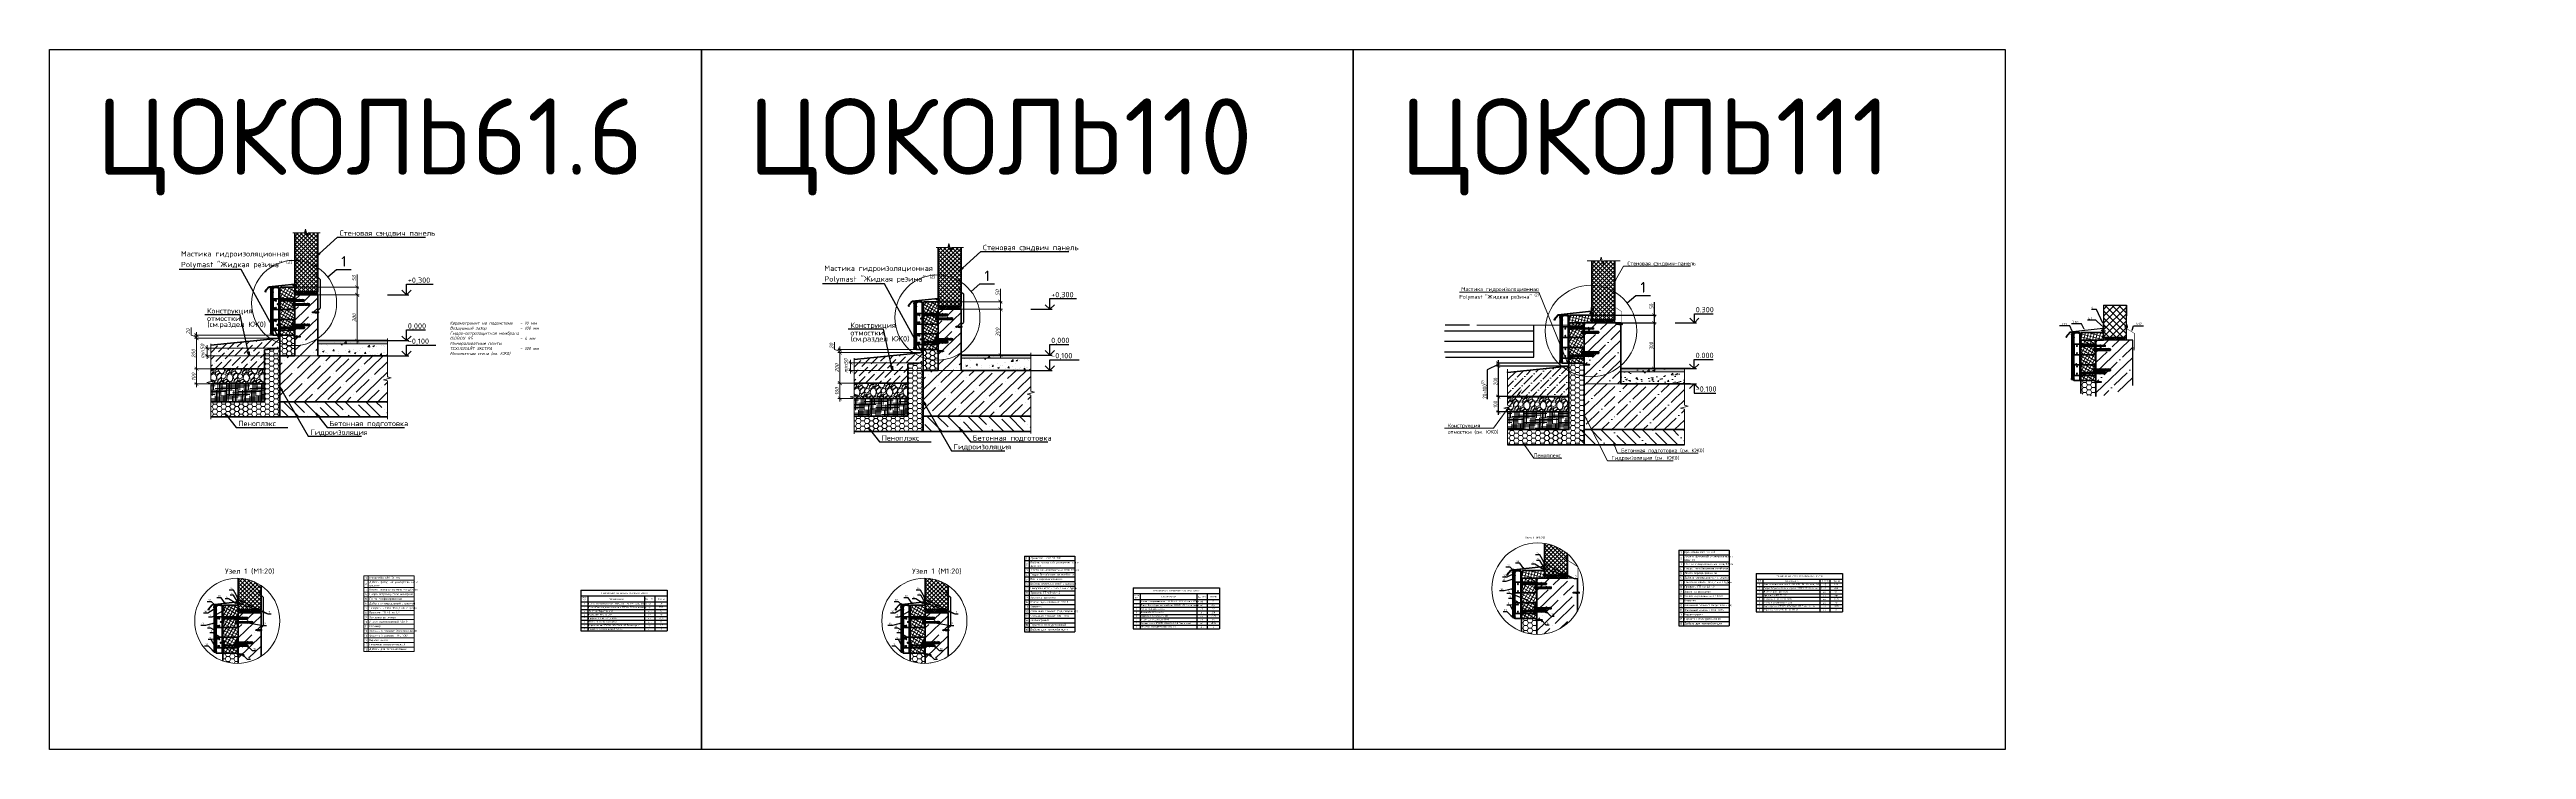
# Model space of a CAD drawing. Header units: millimetres. Extents: x -3689 to 2955806, y -724709 to -635850.
# Drawn here: x 2939567 to 2955806, y -720121 to -715533 of the extents above; entities that cross this region are included whole.
import ezdxf
from ezdxf import colors
from ezdxf.entities.mleader import LeaderData, LeaderLine
from ezdxf.math import Vec2, Vec3

# ---------------------------------------------------------------- set-up
doc = ezdxf.new("R2010")
doc.units = ezdxf.units.MM
doc.set_wipeout_variables(frame=1)
doc.header["$PDMODE"] = 35
doc.linetypes.add('DASHED2', pattern=[0.375, 0.25, -0.125])
for name, color, linetype, lineweight in [('0_текст', 7, 'Continuous', 0), ('_PP_Hatch', 9, 'Continuous', 9), ('_PP_Primary Line Continuous', 3, 'Continuous', 40), ('_Выноска', 7, 'Continuous', 15), ('K_Dim', 165, 'Continuous', 13), ('гидроветрозащита', 10, 'Continuous', 70), ('Гидроизоляция монолита', 30, 'DASHED2', 50), ('Стены', 7, 'Continuous', 18), ('Стены сечение', 7, 'Continuous', 40), ('Штрих Бетон неармированный', 7, 'Continuous', 15), ('Штрих Железобетон', 7, 'Continuous', 15), ('Штрих Мин. Вата', 40, 'Continuous', 15)]:
    doc.layers.add(name, color=color, linetype=linetype, lineweight=lineweight)
for name, color, linetype in [('A-FLOR-IDEN', 14, 'Continuous'), ('S-METL', 14, 'Continuous'), ('S-WALL-PATT', 181, 'Continuous')]:
    doc.layers.add(name, color=color, linetype=linetype)
doc.layers.add('ФЭ', color=7, linetype='Continuous', lineweight=25, true_color=0xb8002e)
doc.styles.add('GOST 2.304', font='CS_Gost2304.shx')
doc.styles.add('GOST-2.304_Type-B', font='')
doc.styles.add('PDF ISOCPEUR', font='isocpeur.ttf')
doc.styles.add('SPDS', font='isocpeui.ttf')
doc.styles.add('ЕСКД', font='isocpeur.ttf')
doc.styles.add('стиль1', font='isocpeur.ttf')
doc.styles.get('GOST-2.304_Type-B').set_extended_font_data('GOST Common')
doc.linetypes.add('зигзаг', pattern='A,0.00254,-5.08,[131,ltypeshp.shx,S=5.08,R=0,X=-5.08,Y=0],-10.16,[131,ltypeshp.shx,S=5.08,R=180,X=5.08,Y=0],-5.08', length=20.32254)
doc.dimstyles.new('SPDS', dxfattribs={"dimscale": 100, "dimtxt": 2.5, "dimasz": 2.5, "dimexe": 1.25, "dimexo": 0.625, "dimtad": 1, "dimdec": 0, "dimrnd": 0.001, "dimtxsty": 'GOST 2.304', "dimblk": 'ARCHTICK', "dimblk1": 'ARCHTICK', "dimblk2": 'ARCHTICK', "dimcen": 2.5, "dimdle": 2, "dimadec": 0, "dimazin": 2, "dimtfac": 0.75, "dimtdec": 4, "dimtmove": 1, "dimatfit": 3, "dimfxl": 1, "dimtolj": 1, "dimarcsym": 0})

# ---------------------------------------------------------------- blocks, each defined once
blk = doc.blocks.new('*T430')
at = {"layer": '_Выноска', "linetype": 'ByBlock', "lineweight": -2, "transparency": 16777216}
for p, q in [((0, 0), (330, 0)), ((0, 0), (0, -497)), ((30, 0), (30, -497)), ((330, 0), (330, -497)), ((0, -30), (330, -30)), ((0, -77), (330, -77)), ((0, -107), (330, -107)), ((0, -137), (330, -137)), ((0, -167), (330, -167)), ((0, -197), (330, -197)), ((0, -227), (330, -227)), ((0, -257), (330, -257)), ((0, -287), (330, -287)), ((0, -317), (330, -317)), ((0, -347), (330, -347)), ((0, -377), (330, -377)), ((0, -407), (330, -407)), ((0, -437), (330, -437)), ((0, -467), (330, -467)), ((30, -497), (330, -497))]:
    blk.add_line(p, q, dxfattribs=at)
at = {"layer": '_Выноска', "color": 0, "linetype": 'ByBlock', "lineweight": -2, "transparency": 16777216}
blk.add_line((0, -497), (30, -497), dxfattribs=at)
at = {"layer": '_Выноска', "color": 0, "transparency": 16777216}
for s, insert, char_height, width, attachment_point in [('{\\fISOCPEUR|b0|i0|c0;3', (15, -92), 12.5, 15, 5), ('{\\fISOCPEUR|b0|i0|c0;4', (15, -122), 12.5, 15, 5), ('{\\fISOCPEUR|b0|i0|c0;1', (15, -15), 12.5, 15, 5), ('{\\fISOCPEUR|b0|i0|c0;2', (15, -54), 12.5, 15, 5), ('{\\fISOCPEUR|b0|i0|c0;5', (15, -152), 12.5, 15, 5), ('{\\fISOCPEUR|b0|i0|c0;Дюбель фасадный универсальный с шурупом', (38, -54), 12.5, 285.07, 4), ('{\\fISOCPEUR|b0|i0|c0;Лента перфорированная', (38, -152), 12.5, 285.07, 4), ('{\\fISOCPEUR|b0|i0|c0;Кронштейн КР2-70-200', (38, -15), 12.5, 285.07, 4), ('{\\fISOCPEUR|b0|i0|c204|p34;Плиты минераловатные толщ\\fISOCPEUR|b0|i0|c0|p34;.100\\fISOCPEUR|b0|i0|c204|p34;мм}', (38, -92), 12.503, 285.07, 4), ('{\\fISOCPEUR|b0|i0|c0;Гидро-Ветрозащитная мембрана', (38, -122), 12.5, 285.07, 4), ('{\\fISOCPEUR|b0|i0|c0;10', (15, -302), 12.5, 15, 5), ('{\\fISOCPEUR|b0|i0|c0;6', (15, -182), 12.5, 15, 5), ('{\\fISOCPEUR|b0|i0|c0;7', (15, -212), 12.5, 15, 5), ('{\\fISOCPEUR|b0|i0|c0;8', (15, -242), 12.5, 15, 5), ('{\\fISOCPEUR|b0|i0|c0;9', (15, -272), 12.5, 15, 5), ('{\\fISOCPEUR|b0|i0|c0;Дюбель универсальный с шурупом', (38, -182), 12.5, 285.07, 4), ('{\\fISOCPEUR|b0|i0|c0;Саморезы клопы 16x4,2 мм с буром', (38, -212), 12.5, 285.07, 4), ('{\\fISOCPEUR|b0|i0|c0;Заклепка вытяжная', (38, -272), 12.5, 285.07, 4), ('{\\fISOCPEUR|b0|i0|c0;Уголок оцинкованный 40х40', (38, -302), 12.5, 285.07, 4), ('{\\fISOCPEUR|b0|i0|c204|p34;Профиль ГП\\fISOCPEUR|b0|i0|c0|p34;-60-40-1,2}', (38, -242), 12.5, 285.07, 4), ('{\\fISOCPEUR|b0|i0|c0;Кляммер', (38, -332), 12.5, 285.07, 4), ('{\\fISOCPEUR|b0|i0|c0;12', (15, -362), 12.5, 15, 5), ('{\\fISOCPEUR|b0|i0|c0;13', (15, -392), 12.5, 15, 5), ('{\\fISOCPEUR|b0|i0|c0;14', (15, -422), 12.5, 15, 5), ('{\\fISOCPEUR|b0|i0|c0;15', (15, -452), 12.5, 15, 5), ('{\\fISOCPEUR|b0|i0|c0|p34;16', (15, -482), 12.5, 15, 5), ('{\\fISOCPEUR|b0|i0|c0;11', (15, -332), 12.5, 15, 5), ('{\\fISOCPEUR|b0|i0|c204|p34;Фасонный элемент (подкладочный)}', (38, -362), 12.5, 285.07, 4), ('{\\fISOCPEUR|b0|i0|c204|p34;Фасонный элемент \\fISOCPEUR|b0|i0|c0|p34;RAL 7004}', (38, -392), 12.5, 285.07, 4), ('{\\fISOCPEUR|b0|i0|c204|p34;Дюбель для теплоизоляции}', (38, -482), 12.5, 285.07, 4), ('{\\fISOCPEUR|b0|i0|c204|p34;Керамогранит }', (38, -422), 12.5, 285.07, 4), ('{\\fISOCPEUR|b0|i0|c204|p34;Герметик полиуретановый}', (38, -452), 12.5, 285.07, 4)]:
    blk.add_mtext(s, dxfattribs=dict(at, insert=insert, char_height=char_height, width=width, attachment_point=attachment_point))
blk = doc.blocks.new('*T431')
at = {"layer": '_Выноска', "linetype": 'ByBlock', "lineweight": -2, "transparency": 16777216}
for p, q in [((0, 0), (330, 0)), ((0, 0), (0, -497)), ((30, 0), (30, -497)), ((330, 0), (330, -497)), ((0, -30), (330, -30)), ((0, -77), (330, -77)), ((0, -107), (330, -107)), ((0, -137), (330, -137)), ((0, -167), (330, -167)), ((0, -197), (330, -197)), ((0, -227), (330, -227)), ((0, -257), (330, -257)), ((0, -287), (330, -287)), ((0, -317), (330, -317)), ((0, -347), (330, -347)), ((0, -377), (330, -377)), ((0, -407), (330, -407)), ((0, -437), (330, -437)), ((0, -467), (330, -467)), ((30, -497), (330, -497))]:
    blk.add_line(p, q, dxfattribs=at)
at = {"layer": '_Выноска', "color": 0, "linetype": 'ByBlock', "lineweight": -2, "transparency": 16777216}
blk.add_line((0, -497), (30, -497), dxfattribs=at)
at = {"layer": '_Выноска', "color": 0, "transparency": 16777216}
for s, insert, char_height, width, attachment_point in [('{\\fISOCPEUR|b0|i0|c0;3', (15, -92), 12.5, 15, 5), ('{\\fISOCPEUR|b0|i0|c0;4', (15, -122), 12.5, 15, 5), ('{\\fISOCPEUR|b0|i0|c0;1', (15, -15), 12.5, 15, 5), ('{\\fISOCPEUR|b0|i0|c0;2', (15, -54), 12.5, 15, 5), ('{\\fISOCPEUR|b0|i0|c0;5', (15, -152), 12.5, 15, 5), ('{\\fISOCPEUR|b0|i0|c0;Дюбель фасадный универсальный с шурупом', (38, -54), 12.5, 285.07, 4), ('{\\fISOCPEUR|b0|i0|c0;Лента перфорированная', (38, -152), 12.5, 285.07, 4), ('{\\fISOCPEUR|b0|i0|c0;Кронштейн КР2-70-200', (38, -15), 12.5, 285.07, 4), ('{\\fISOCPEUR|b0|i0|c204|p34;Плиты минераловатные толщ\\fISOCPEUR|b0|i0|c0|p34;.100\\fISOCPEUR|b0|i0|c204|p34;мм}', (38, -92), 12.503, 285.07, 4), ('{\\fISOCPEUR|b0|i0|c0;Гидро-Ветрозащитная мембрана', (38, -122), 12.5, 285.07, 4), ('{\\fISOCPEUR|b0|i0|c0;10', (15, -302), 12.5, 15, 5), ('{\\fISOCPEUR|b0|i0|c0;6', (15, -182), 12.5, 15, 5), ('{\\fISOCPEUR|b0|i0|c0;7', (15, -212), 12.5, 15, 5), ('{\\fISOCPEUR|b0|i0|c0;8', (15, -242), 12.5, 15, 5), ('{\\fISOCPEUR|b0|i0|c0;9', (15, -272), 12.5, 15, 5), ('{\\fISOCPEUR|b0|i0|c0;Дюбель универсальный с шурупом', (38, -182), 12.5, 285.07, 4), ('{\\fISOCPEUR|b0|i0|c0;Саморезы клопы 16x4,2 мм с буром', (38, -212), 12.5, 285.07, 4), ('{\\fISOCPEUR|b0|i0|c0;Заклепка вытяжная', (38, -272), 12.5, 285.07, 4), ('{\\fISOCPEUR|b0|i0|c0;Уголок оцинкованный 40х40', (38, -302), 12.5, 285.07, 4), ('{\\fISOCPEUR|b0|i0|c204|p34;Профиль ГП\\fISOCPEUR|b0|i0|c0|p34;-60-40-1,2}', (38, -242), 12.5, 285.07, 4), ('{\\fISOCPEUR|b0|i0|c0;Кляммер', (38, -332), 12.5, 285.07, 4), ('{\\fISOCPEUR|b0|i0|c0;12', (15, -362), 12.5, 15, 5), ('{\\fISOCPEUR|b0|i0|c0;13', (15, -392), 12.5, 15, 5), ('{\\fISOCPEUR|b0|i0|c0;14', (15, -422), 12.5, 15, 5), ('{\\fISOCPEUR|b0|i0|c0;15', (15, -452), 12.5, 15, 5), ('{\\fISOCPEUR|b0|i0|c0|p34;16', (15, -482), 12.5, 15, 5), ('{\\fISOCPEUR|b0|i0|c0;11', (15, -332), 12.5, 15, 5), ('{\\fISOCPEUR|b0|i0|c204|p34;Фасонный элемент (подкладочный)}', (38, -362), 12.5, 285.07, 4), ('{\\fISOCPEUR|b0|i0|c204|p34;Фасонный элемент \\fISOCPEUR|b0|i0|c0|p34;RAL 7004}', (38, -392), 12.5, 285.07, 4), ('{\\fISOCPEUR|b0|i0|c204|p34;Дюбель для теплоизоляции}', (38, -482), 12.5, 285.07, 4), ('{\\fISOCPEUR|b0|i0|c204|p34;Керамогранит }', (38, -422), 12.5, 285.07, 4), ('{\\fISOCPEUR|b0|i0|c204|p34;Герметик полиуретановый}', (38, -452), 12.5, 285.07, 4)]:
    blk.add_mtext(s, dxfattribs=dict(at, insert=insert, char_height=char_height, width=width, attachment_point=attachment_point))
blk = doc.blocks.new('*U395')
for points in [[(-61, -11), (-50, 0)], [(-50, 0), (100, 0)], [(111, -11), (100, 0)], [(-81, -12), (-91, -12), (-91, -11), (-61, -11)], [(131, -12), (141, -12), (141, -11), (111, -11)]]:
    blk.add_lwpolyline(points)
blk = doc.blocks.new('шуруп 4х40')
at = {"color": 0}
for p, q in [((-3, -3), (-3, 3)), ((-1, 5), (0, 5)), ((0, -5), (0, 5)), ((1, -2), (0, 2)), ((1, -2), (0, 2)), ((2, 2), (0, 2)), ((0, 2), (0, 2)), ((0, 2), (0, 2)), ((1, -2), (0, 1)), ((3, -2), (2, 2)), ((2, 2), (3, 2)), ((4, -2), (3, 2)), ((4, -2), (3, 2)), ((3, 2), (5, 2)), ((3, 2), (3, 2)), ((6, -2), (5, 2)), ((6, -2), (5, 2)), ((6, -2), (5, 2)), ((5, 2), (7, 2)), ((5, 2), (5, 2)), ((5, 2), (5, 2)), ((8, -2), (7, 2)), ((8, -2), (7, 2)), ((7, 2), (7, 2)), ((7, 2), (8, 2)), ((9, -2), (8, 2)), ((10, 2), (8, 2)), ((11, -2), (10, 2)), ((11, -2), (10, 2)), ((10, -2), (10, 2)), ((12, 2), (10, 2)), ((10, 2), (10, 2)), ((10, 2), (10, 2)), ((13, -2), (12, 2)), ((13, -2), (12, 2)), ((12, 2), (13, 2)), ((12, 2), (12, 2)), ((13, -2), (13, 2)), ((13, 2), (14, 2)), ((15, -2), (14, 2)), ((14, 2), (15, 2)), ((16, -2), (15, 2)), ((16, -2), (15, 2)), ((15, 2), (17, 2)), ((15, 2), (15, 2)), ((18, -2), (17, 2)), ((18, -2), (17, 2)), ((18, -2), (17, 2)), ((19, 2), (17, 2)), ((17, 2), (17, 2)), ((17, 2), (17, 2)), ((20, -2), (19, 2)), ((20, -2), (19, 2)), ((19, 2), (20, 2)), ((19, 2), (19, 2)), ((21, -2), (20, 2)), ((22, 2), (20, 2)), ((23, -2), (22, 2)), ((23, -2), (22, 2)), ((23, -2), (22, 2)), ((24, 2), (22, 2)), ((22, 2), (22, 2)), ((22, 2), (22, 2)), ((25, -2), (24, 2)), ((25, -2), (24, 2)), ((24, 2), (25, 2)), ((24, 2), (24, 2)), ((26, -2), (25, 2)), ((26, 2), (25, 2)), ((27, -2), (26, 2)), ((26, 2), (27, 2)), ((28, -2), (27, 2)), ((28, -2), (27, 2)), ((29, 2), (27, 2)), ((27, 2), (27, 2)), ((30, -2), (29, 2)), ((30, -2), (29, 2)), ((30, -2), (29, 2)), ((29, 2), (31, 2)), ((29, 2), (29, 2)), ((29, 2), (29, 2)), ((32, -2), (31, 2)), ((31, 2), (32, 2)), ((33, -2), (32, 2)), ((33, -2), (32, 2)), ((32, 2), (34, 2)), ((32, 2), (32, 2)), ((35, -2), (34, 2)), ((35, -2), (34, 2)), ((35, -2), (34, 2)), ((34, 2), (34, 2)), ((34, 2), (34, 2)), ((34, 2), (36, 2)), ((37, -1), (36, 2)), ((36, 2), (36, 2)), ((37, 2), (36, 2)), ((37, -1), (37, 2)), ((37, 1), (37, 2)), ((37, -1), (37, 1)), ((40, 0), (37, 1)), ((37, -1), (40, 0)), ((-1, -5), (0, -5)), ((0, -2), (1, -2)), ((1, -2), (3, -2)), ((1, -2), (1, -2)), ((1, -2), (1, -2)), ((3, -2), (4, -2)), ((4, -2), (6, -2)), ((4, -2), (4, -2)), ((6, -2), (6, -2)), ((6, -2), (6, -2)), ((6, -2), (8, -2)), ((8, -2), (8, -2)), ((9, -2), (8, -2)), ((9, -2), (10, -2)), ((10, -2), (11, -2)), ((11, -2), (13, -2)), ((11, -2), (11, -2)), ((13, -2), (15, -2)), ((13, -2), (13, -2)), ((13, -2), (13, -2)), ((15, -2), (16, -2)), ((16, -2), (16, -2)), ((16, -2), (18, -2)), ((18, -2), (18, -2)), ((18, -2), (18, -2)), ((18, -2), (20, -2)), ((21, -2), (20, -2)), ((20, -2), (20, -2)), ((21, -2), (23, -2)), ((23, -2), (23, -2)), ((23, -2), (23, -2)), ((23, -2), (25, -2)), ((26, -2), (25, -2)), ((25, -2), (25, -2)), ((26, -2), (27, -2)), ((27, -2), (28, -2)), ((28, -2), (30, -2)), ((28, -2), (28, -2)), ((30, -2), (30, -2)), ((30, -2), (30, -2)), ((30, -2), (32, -2)), ((32, -2), (33, -2)), ((33, -2), (33, -2)), ((33, -2), (35, -2)), ((35, -2), (35, -2)), ((35, -2), (35, -2)), ((35, -2), (36, -2)), ((36, -2), (37, -1)), ((37, -1), (37, -1)), ((37, -1), (37, -1))]:
    blk.add_line(p, q, dxfattribs=at)
for centre, start, end in [((2, 1), 122.3235, 155.8642), ((2, -1), 204.1358, 237.6765)]:
    blk.add_arc(centre, 5.56, start, end, dxfattribs=at)
blk = doc.blocks.new('дюбель 6х40')
for p, q in [((0, 3), (12, 3)), ((0, -3), (0, 3)), ((21, 3), (12, 5)), ((12, 4), (12, 5)), ((21, 2), (12, 4)), ((12, 3), (12, 2)), ((12, 2), (21, 2)), ((12, 0), (40, 0)), ((12, 0), (12, 0)), ((21, 3), (39, 3)), ((24, 1), (24, 3)), ((24, 1), (28, 1)), ((28, 1), (28, 3)), ((30, 1), (30, 3)), ((30, 1), (34, 1)), ((34, 1), (34, 3)), ((39, 3), (39, 0)), ((40, 2), (39, 3)), ((40, 2), (40, 0)), ((12, -3), (0, -3)), ((12, 0), (40, 0)), ((21, -2), (12, -4)), ((12, -2), (21, -2)), ((12, -3), (12, -2)), ((21, -3), (12, -5)), ((12, -4), (12, -5)), ((39, -3), (21, -3)), ((24, -1), (28, -1)), ((24, -1), (24, -3)), ((28, -1), (28, -3)), ((30, -1), (34, -1)), ((30, -1), (30, -3)), ((34, -1), (34, -3)), ((39, 0), (39, -3)), ((40, -2), (39, -3)), ((40, 0), (40, -2))]:
    blk.add_line(p, q)
blk = doc.blocks.new('*U410')
for name in ['шуруп 4х40', 'дюбель 6х40']:
    blk.add_blockref(name, (0, 0))
blk = doc.blocks.new('4.2x16')
at = {"lineweight": 0}
for p, q in [((-1, 5), (-1, -5)), ((15, 2), (16, 0))]:
    blk.add_line(p, q, dxfattribs=at)
for points in [[(-1, 4, 0.114819), (-2, 0), (-2, 0), (-2, 0), (-2, 0, 0.114819), (-1, -4)], [(0, -5), (0, 5, 0.414214), (0, 6), (-1, 6, 0.414214), (-1, 5, 0.209763), (-1, 4)], [(0, 3, 0.414214), (2, 2), (3, 2), (4, 2)], [(14, -1, 0.131652), (15, -2), (16, 0), (14, -1), (10, 2), (15, 2), (15, 1), (16, 0)], [(-1, -4, 0.209763), (-1, -5, 0.414214), (-1, -6), (0, -6, 0.414214), (0, -5)], [(5, -2), (2, -2, 0.414214), (0, -3)]]:
    blk.add_lwpolyline(points, format="xyb", dxfattribs=at)
for points in [[(0, -2), (0, -2), (0, 2)], [(4, 2), (5, 2)], [(4, 2), (5, -2)], [(6, 2), (7, 2)], [(6, 2), (7, -2)], [(8, 2), (9, 2)], [(8, 2), (9, -2)], [(15, 1), (11, 1), (15, -1)], [(7, -2), (6, -2)], [(9, -2), (8, -2)], [(11, -2), (10, -2)], [(12, -2), (11, -2)], [(15, -2), (12, -2)]]:
    blk.add_lwpolyline(points, dxfattribs=at)
for points in [[(4, 2), (6, -2), (5, -2), (3, 2)], [(5, 2), (6, 2), (8, -2), (7, -2)], [(7, 2), (8, 2), (10, -2), (9, -2)], [(10, 2), (11, -2), (9, 2), (10, 2), (12, -2)]]:
    blk.add_lwpolyline(points, close=True, dxfattribs=at)
blk = doc.blocks.new('*U385')
blk.add_blockref('4.2x16', (0, 0))
blk = doc.blocks.new('*T433')
at = {"layer": '_Выноска', "linetype": 'ByBlock', "lineweight": -2, "transparency": 16777216}
for p, q in [((0, 0), (566, 0)), ((566, 0), (566, -252)), ((0, -37), (566, -37)), ((0, -37), (0, -252)), ((0, -61), (566, -61)), ((0, -86), (566, -86)), ((0, -110), (566, -110)), ((0, -134), (566, -134)), ((0, -157), (566, -157)), ((45, -37), (45, -252)), ((417, -37), (417, -252)), ((484, -37), (484, -252)), ((0, -181), (566, -181)), ((0, -205), (566, -205)), ((0, -228), (566, -228)), ((0, -252), (566, -252))]:
    blk.add_line(p, q, dxfattribs=at)
at = {"layer": '_Выноска', "color": 0, "linetype": 'ByBlock', "lineweight": -2, "transparency": 16777216}
blk.add_line((0, 0), (0, -37), dxfattribs=at)
at = {"layer": '_Выноска', "color": 0, "transparency": 16777216, "char_height": 9.3}
for s, insert, width, attachment_point in [('{\\fCalibri|b0|i0|c0|p34;n/n}', (22, -49), 33.49, 5), ('4', (22, -146), 33.49, 5), ('{\\fISOCPEUR|b0|i0|c0;1', (22, -73), 33.49, 5), ('{\\fISOCPEUR|b0|i0|c204|p34;2}', (22, -98), 33.49, 5), ('{\\fISOCPEUR|b0|i0|c204|p34;3', (22, -122), 33.49, 5), ('{\\fISOCPEUR|b0|i0|c0;Лента перфорированная', (50, -122), 360.99, 4), ('{\\fISOCPEUR|b0|i0|c0;Плиты минераловатные ТЕХНОЛАЙТ ЭКСТРА толщ. 100мм', (50, -73), 360.99, 4), ('{\\fISOCPEUR|b0|i0|c204|p34;Гидро-Ветрозащитная мембрана ISOBOX 95 (технониколь)}', (50, -98), 360.99, 4), ('{\\fISOCPEUR|b0|i0|c0;Кронштейн КР2-70-200', (50, -146), 360.99, 4), ('{\\fISOCPEUR|b0|i0|c204|p34;Спецификация материалов облицовки цоколя}', (283, -19), 554.51, 5), ('{\\fISOCPEUR|b0|i0|c204|p34;Наименование}', (231, -49), 360.99, 5), ('{\\fISOCPEUR|b0|i0|c0;Ед. изм.', (450, -49), 55.82, 5), ('{\\fISOCPEUR|b0|i0|c0;м.п.', (450, -122), 55.82, 5), ('{\\fISOCPEUR|b0|i0|c0;шт.', (450, -146), 55.82, 5), ('{\\fISOCPEUR|b0|i0|c0;м3', (450, -73), 55.82, 5), ('{\\fISOCPEUR|b0|i0|c0;м2', (450, -98), 55.82, 5), ('{\\fISOCPEUR|b0|i0|c0; Кол-во ', (525, -49), 70.71, 5), ('{\\fISOCPEUR|b0|i0|c204|p34;1,98}', (525, -73), 70.71, 5), ('{\\fISOCPEUR|b0|i0|c204|p34;43,4}', (525, -98), 70.71, 5), ('{\\fISOCPEUR|b0|i0|c204|p34;124}', (525, -122), 70.71, 5), ('{\\fISOCPEUR|b0|i0|c204|p34;218}', (525, -146), 70.71, 5), ('{\\fISOCPEUR|b0|i0|c204|p34;5', (22, -169), 33.49, 5), ('{\\fISOCPEUR|b0|i0|c204|p34;6}', (22, -193), 33.49, 5), ('{\\fISOCPEUR|b0|i0|c204|p34;7', (22, -216), 33.49, 5), ('{\\fISOCPEUR|b0|i0|c204|p34;8}', (22, -240), 33.49, 5), ('{\\fISOCPEUR|b0|i0|c0;Профиль ГП-60-40-1,2-3000', (50, -169), 360.99, 4), ('{\\fISOCPEUR|b0|i0|c0;Уголок оцинкованный 40х40', (50, -193), 360.99, 4), ('{\\fISOCPEUR|b0|i0|c0;Керамогранит GT007М 600х600х10 MR Темно-серый', (50, -216), 360.99, 4), ('{\\fISOCPEUR|b0|i0|c204|p34;Герметик полиуретановый 600 мл}', (50, -240), 360.99, 4), ('{\\fISOCPEUR|b0|i0|c0;м.п.', (450, -169), 55.82, 5), ('{\\fISOCPEUR|b0|i0|c0;м.п.', (450, -193), 55.82, 5), ('{\\fISOCPEUR|b0|i0|c0;шт.', (450, -240), 55.82, 5), ('{\\fISOCPEUR|b0|i0|c0;м2', (450, -216), 55.82, 5), ('{\\fISOCPEUR|b0|i0|c204|p34;33,79}', (525, -169), 70.71, 5), ('{\\fISOCPEUR|b0|i0|c204|p34;18,72}', (525, -216), 70.71, 5), ('{\\fISOCPEUR|b0|i0|c204|p34;62}', (525, -193), 70.71, 5), ('{\\fISOCPEUR|b0|i0|c204|p34;2}', (525, -240), 70.71, 5)]:
    blk.add_mtext(s, dxfattribs=dict(at, insert=insert, width=width, attachment_point=attachment_point))
blk = doc.blocks.new('*T451')
at = {"layer": '_Выноска', "linetype": 'ByBlock', "lineweight": -2, "transparency": 16777216}
for p, q in [((0, 0), (566, 0)), ((566, 0), (566, -267)), ((0, -37), (566, -37)), ((0, -37), (0, -267)), ((0, -76), (566, -76)), ((0, -102), (566, -102)), ((0, -126), (566, -126)), ((0, -149), (566, -149)), ((45, -37), (45, -267)), ((417, -37), (417, -267)), ((484, -37), (484, -267)), ((0, -173), (566, -173)), ((0, -196), (566, -196)), ((0, -220), (566, -220)), ((0, -244), (566, -244)), ((0, -267), (566, -267))]:
    blk.add_line(p, q, dxfattribs=at)
at = {"layer": '_Выноска', "color": 0, "linetype": 'ByBlock', "lineweight": -2, "transparency": 16777216}
blk.add_line((0, 0), (0, -37), dxfattribs=at)
at = {"layer": '_Выноска', "color": 0, "transparency": 16777216, "char_height": 9.3}
for s, insert, width, attachment_point in [('{\\fCalibri|b0|i0|c204|p34;№ по \\fCalibri|b0|i0|c0|p34;n/n}', (22, -57), 33.49, 5), ('{\\fISOCPEUR|b0|i0|c204|p34;4', (22, -161), 33.49, 5), ('{\\fISOCPEUR|b0|i0|c0;1', (22, -89), 33.49, 5), ('{\\fISOCPEUR|b0|i0|c204|p34;2}', (22, -114), 33.49, 5), ('{\\fISOCPEUR|b0|i0|c0|p34;3', (22, -138), 33.49, 5), ('{\\fISOCPEUR|b0|i0|c0;Лента перфорированная', (50, -138), 360.99, 4), ('{\\fISOCPEUR|b0|i0|c0;Плиты минераловатные ТЕХНОЛАЙТ ЭКСТРА толщ. 100мм', (50, -89), 360.99, 4), ('{\\fISOCPEUR|b0|i0|c204|p34;Гидро-Ветрозащитная мембрана ISOBOX 95 (технониколь)}', (50, -114), 360.99, 4), ('{\\fISOCPEUR|b0|i0|c0;Кронштейн КР2-70-200', (50, -161), 360.99, 4), ('{\\fISOCPEUR|b0|i0|c204|p34;Спецификация материалов облицовки цоколя}', (283, -19), 554.51, 5), ('{\\fISOCPEUR|b0|i0|c204|p34;Наименование}', (231, -57), 360.99, 5), ('{\\fISOCPEUR|b0|i0|c0;Ед. изм.', (450, -57), 55.82, 5), ('{\\fISOCPEUR|b0|i0|c0;м.п.', (450, -138), 55.82, 5), ('{\\fISOCPEUR|b0|i0|c0;шт.', (450, -161), 55.82, 5), ('{\\fISOCPEUR|b0|i0|c0;м3', (450, -89), 55.82, 5), ('{\\fISOCPEUR|b0|i0|c0;м2', (450, -114), 55.82, 5), ('{\\fISOCPEUR|b0|i0|c0; Кол-во ', (525, -57), 70.71, 5), ('{\\fISOCPEUR|b0|i0|c204|p34;25,2}', (525, -114), 70.71, 5), ('{\\fISOCPEUR|b0|i0|c204|p34;1,15}', (525, -89), 70.71, 5), ('{\\fISOCPEUR|b0|i0|c204|p34;130}', (525, -161), 70.71, 5), ('{\\fISOCPEUR|b0|i0|c204|p34;72}', (525, -138), 70.71, 5), ('{\\fISOCPEUR|b0|i0|c0|p34;5', (22, -185), 33.49, 5), ('{\\fISOCPEUR|b0|i0|c204|p34;6', (22, -208), 33.49, 5), ('{\\fISOCPEUR|b0|i0|c0|p34;7', (22, -232), 33.49, 5), ('{\\fISOCPEUR|b0|i0|c204|p34;8', (22, -255), 33.49, 5), ('{\\fISOCPEUR|b0|i0|c0;Профиль ГП-60-40-1,2-3000', (50, -185), 360.99, 4), ('{\\fISOCPEUR|b0|i0|c0;Уголок оцинкованный 40х40', (50, -208), 360.99, 4), ('{\\fISOCPEUR|b0|i0|c0;Керамогранит GT007М 600х600х10 MR Темно-серый', (50, -232), 360.99, 4), ('{\\fISOCPEUR|b0|i0|c204|p34;Герметик полиуретановый 600 мл}', (50, -255), 360.99, 4), ('{\\fISOCPEUR|b0|i0|c0;м.п.', (450, -185), 55.82, 5), ('{\\fISOCPEUR|b0|i0|c0;м.п.', (450, -208), 55.82, 5), ('{\\fISOCPEUR|b0|i0|c0;шт.', (450, -255), 55.82, 5), ('{\\fISOCPEUR|b0|i0|c0;м2', (450, -232), 55.82, 5), ('{\\fISOCPEUR|b0|i0|c204|p34;20,15}', (525, -185), 70.71, 5), ('{\\fISOCPEUR|b0|i0|c204|p34;10,8}', (525, -232), 70.71, 5), ('{\\fISOCPEUR|b0|i0|c204|p34;36}', (525, -208), 70.71, 5), ('{\\fISOCPEUR|b0|i0|c204|p34;1}', (525, -255), 70.71, 5)]:
    blk.add_mtext(s, dxfattribs=dict(at, insert=insert, width=width, attachment_point=attachment_point))
blk = doc.blocks.new('*T452')
at = {"layer": '_Выноска', "linetype": 'ByBlock', "lineweight": -2, "transparency": 16777216}
for p, q in [((0, 0), (566, 0)), ((566, 0), (566, -267)), ((0, -37), (566, -37)), ((0, -37), (0, -267)), ((0, -76), (484, -76)), ((0, -102), (566, -102)), ((0, -126), (566, -126)), ((0, -149), (566, -149)), ((45, -37), (45, -267)), ((417, -37), (417, -267)), ((484, -37), (484, -267)), ((0, -173), (566, -173)), ((0, -196), (566, -196)), ((0, -220), (566, -220)), ((0, -244), (566, -244)), ((0, -267), (566, -267))]:
    blk.add_line(p, q, dxfattribs=at)
at = {"layer": '_Выноска', "color": 0, "linetype": 'ByBlock', "lineweight": -2, "transparency": 16777216}
for p, q in [((0, 0), (0, -37)), ((484, -76), (566, -76))]:
    blk.add_line(p, q, dxfattribs=at)
at = {"layer": '_Выноска', "color": 0, "transparency": 16777216, "char_height": 9.3}
for s, insert, width, attachment_point in [('{\\fCalibri|b0|i0|c204|p34;№ по \\fCalibri|b0|i0|c0|p34;n/n}', (22, -57), 33.49, 5), ('{\\fISOCPEUR|b0|i0|c204|p34;4', (22, -161), 33.49, 5), ('{\\fISOCPEUR|b0|i0|c0;1', (22, -89), 33.49, 5), ('{\\fISOCPEUR|b0|i0|c204|p34;2}', (22, -114), 33.49, 5), ('{\\fISOCPEUR|b0|i0|c0|p34;3', (22, -138), 33.49, 5), ('{\\fISOCPEUR|b0|i0|c0;Лента перфорированная', (50, -138), 360.99, 4), ('{\\fISOCPEUR|b0|i0|c0;Плиты минераловатные ТЕХНОЛАЙТ ЭКСТРА толщ. 100мм', (50, -89), 360.99, 4), ('{\\fISOCPEUR|b0|i0|c204|p34;Гидро-Ветрозащитная мембрана ISOBOX 95 (технониколь)}', (50, -114), 360.99, 4), ('{\\fISOCPEUR|b0|i0|c0;Кронштейн КР2-70-200', (50, -161), 360.99, 4), ('{\\fISOCPEUR|b0|i0|c204|p34;Спецификация материалов облицовки цоколя}', (283, -19), 554.51, 5), ('{\\fISOCPEUR|b0|i0|c204|p34;Наименование}', (231, -57), 360.99, 5), ('{\\fISOCPEUR|b0|i0|c0;Ед. изм.', (450, -57), 55.82, 5), ('{\\fISOCPEUR|b0|i0|c0;м.п.', (450, -138), 55.82, 5), ('{\\fISOCPEUR|b0|i0|c0;шт.', (450, -161), 55.82, 5), ('{\\fISOCPEUR|b0|i0|c0;м3', (450, -89), 55.82, 5), ('{\\fISOCPEUR|b0|i0|c0;м2', (450, -114), 55.82, 5), ('{\\fISOCPEUR|b0|i0|c0; Кол-во ', (525, -57), 70.71, 5), ('{\\fISOCPEUR|b0|i0|c204|p34;2,75}', (525, -89), 70.71, 5), ('{\\fISOCPEUR|b0|i0|c204|p34;60,2}', (525, -114), 70.71, 5), ('{\\fISOCPEUR|b0|i0|c204|p34;298}', (525, -161), 70.71, 5), ('{\\fISOCPEUR|b0|i0|c204|p34;172}', (525, -138), 70.71, 5), ('{\\fISOCPEUR|b0|i0|c0|p34;5', (22, -185), 33.49, 5), ('{\\fISOCPEUR|b0|i0|c204|p34;6', (22, -208), 33.49, 5), ('{\\fISOCPEUR|b0|i0|c0|p34;7', (22, -232), 33.49, 5), ('{\\fISOCPEUR|b0|i0|c204|p34;8', (22, -255), 33.49, 5), ('{\\fISOCPEUR|b0|i0|c0;Профиль ГП-60-40-1,2-3000', (50, -185), 360.99, 4), ('{\\fISOCPEUR|b0|i0|c0;Уголок оцинкованный 40х40', (50, -208), 360.99, 4), ('{\\fISOCPEUR|b0|i0|c0;Керамогранит GT007М 600х600х10 MR Темно-серый', (50, -232), 360.99, 4), ('{\\fISOCPEUR|b0|i0|c204|p34;Герметик полиуретановый 600 мл}', (50, -255), 360.99, 4), ('{\\fISOCPEUR|b0|i0|c0;м.п.', (450, -185), 55.82, 5), ('{\\fISOCPEUR|b0|i0|c0;м.п.', (450, -208), 55.82, 5), ('{\\fISOCPEUR|b0|i0|c0;шт.', (450, -255), 55.82, 5), ('{\\fISOCPEUR|b0|i0|c0;м2', (450, -232), 55.82, 5), ('{\\fISOCPEUR|b0|i0|c204|p34;46,19}', (525, -185), 70.71, 5), ('{\\fISOCPEUR|b0|i0|c204|p34;25,92}', (525, -232), 70.71, 5), ('{\\fISOCPEUR|b0|i0|c204|p34;86}', (525, -208), 70.71, 5), ('{\\fISOCPEUR|b0|i0|c204|p34;2}', (525, -255), 70.71, 5)]:
    blk.add_mtext(s, dxfattribs=dict(at, insert=insert, width=width, attachment_point=attachment_point))
blk = doc.blocks.new('анкер')
at = {"color": 9, "ltscale": 10}
blk.add_line((10, 0), (-106, 0), dxfattribs=at)
at = {"color": 9, "ltscale": 5}
for p, q in [((-103, 6), (-102, 7)), ((-103, -6), (-103, 6)), ((-97, 7), (-102, 7)), ((-97, 4), (-102, 4)), ((-97, 9), (-97, 7)), ((-97, 9), (-97, -9)), ((-103, -6), (-102, -7)), ((-97, -4), (-102, -4)), ((-97, -7), (-102, -7)), ((-97, -9), (-97, -7))]:
    blk.add_line(p, q, dxfattribs=at)
at = {"color": 9}
for p, q in [((-96, 9), (-97, 9)), ((-96, -9), (-97, -9))]:
    blk.add_line(p, q, dxfattribs=at)
at = {"color": 9, "ltscale": 3}
blk.add_line((-96, 9), (-96, -9), dxfattribs=at)
at = {"color": 9, "ltscale": 7}
for p, q in [((-94, 5), (-29, 5)), ((-22, 5), (-28, 8)), ((-23, 4), (-28, 8)), ((-28, 8), (-28, 8)), ((-22, 5), (-4, 5)), ((-22, 5), (-4, 5)), ((-1, 5), (-4, 7)), ((-4, 7), (-4, 6)), ((-1, 4), (-4, 6)), ((-4, 5), (-4, 4)), ((-4, 4), (-1, 4)), ((-1, 5), (6, 5)), ((9, 3), (6, 5)), ((8, 0), (8, 0)), ((9, -3), (9, 3)), ((-94, -5), (-29, -5)), ((-23, -4), (-28, -8)), ((-22, -5), (-28, -8)), ((-28, -8), (-28, -8)), ((-25, 0), (-26, 0)), ((-22, -5), (-4, -5)), ((-4, -5), (-4, -4)), ((-4, -4), (-1, -4)), ((-1, -4), (-4, -6)), ((-1, -5), (-4, -7)), ((-4, -7), (-4, -6)), ((-1, -5), (6, -5)), ((9, -3), (6, -5))]:
    blk.add_line(p, q, dxfattribs=at)
blk.add_lwpolyline([(-96, -9), (-94, -9), (-94, 9), (-96, 9)], close=True, dxfattribs=at)
at = {"color": 9, "ltscale": 5}
blk.add_lwpolyline([(-94, 15), (-91, 15), (-91, -15), (-94, -15)], close=True, dxfattribs=at)
at = {"color": 9, "ltscale": 7}
for points in [[(-29, 0), (-30, 0)], [(-29, 5), (-29, 4), (-23, 4)], [(8, 0), (5, 0), (2, -2), (-3, 2), (-8, -2), (-14, 2), (-19, -2), (-23, 2), (-25, 0), (-26, 0)], [(8, 0), (5, 0), (2, -3), (-3, 1), (-8, -3), (-14, 1), (-19, -3), (-23, 1), (-25, 0), (-26, 0)], [(-29, 0), (-30, 0)], [(-29, -5), (-29, -4), (-23, -4)]]:
    blk.add_lwpolyline(points, dxfattribs=at)
for centre, radius, start, end in [((-30, 0), 0.471, 90, 270), ((-28, 0), 1.57, 17.4576, 162.5424), ((-28, 0), 1.57, 197.4576, 342.5424)]:
    blk.add_arc(centre, radius, start, end, dxfattribs=at)
at = {"color": 9, "ltscale": 5}
for points in [[(-102, 7), (-103, 6), (-102, 4)], [(-102, 4), (-103, 0), (-102, -4)], [(-97, 4), (-98, 6), (-97, 7)], [(-97, -4), (-98, 0), (-97, 4)], [(-102, -4), (-103, -6), (-102, -7)], [(-97, -7), (-98, -6), (-97, -4)]]:
    blk.add_rational_spline(points, [1.31624349047, 1.51986706708, 1.31624349047], degree=2, dxfattribs=at)
blk = doc.blocks.new('перфолента')
at = {"layer": '_PP_Primary Line Continuous', "color": 116, "true_color": 0x136734}
for points in [[(-3, -11), (-1, -11), (-1, 3), (-3, 3), (-3, -11)], [(-3, 3), (-1, -11), (-1, 3), (-3, -11)]]:
    blk.add_lwpolyline(points, dxfattribs=at)
blk = doc.blocks.new('кляммер')
at = {"layer": '_PP_Primary Line Continuous', "color": 6}
blk.add_lwpolyline([(0, 0), (0, 6, 0.414214), (-1, 7), (-10, 7, -0.485847), (-13, 11), (-12, 17, 0.144281), (-12, 18), (-12, 19)], format="xyb", dxfattribs=at)
blk.add_lwpolyline([(0, 38), (0, 25), (-1, 25), (-1, 15), (0, 15), (0, 0)], dxfattribs=at)
blk = doc.blocks.new('заклнпка')
at = {"layer": '_PP_Primary Line Continuous', "color": 116, "true_color": 0x136734}
blk.add_lwpolyline([(0, -2), (0, -2), (0, -1), (2, -1, 1.795088), (2, 2), (0, 2), (0, 3), (0, 3, 0.29532)], format="xyb", close=True, dxfattribs=at)
blk = doc.blocks.new('ваыаы')
at = {"layer": '_PP_Primary Line Continuous', "color": 159, "true_color": 0x22346e}
blk.add_lwpolyline([(-141, 35), (0, 35), (0, -35), (-141, -35)], close=True, dxfattribs=at)
blk.add_lwpolyline([(0, -35), (-3, -35), (-3, 35), (0, 35), (-3, -35), (0, -35), (-3, 35)], dxfattribs=at)
blk = doc.blocks.new('_ARCHTICK')
at = {"color": 0, "linetype": 'ByBlock', "const_width": 0.15}
blk.add_lwpolyline([(-0.5, -0.5), (0.5, 0.5)], dxfattribs=at)
blk = doc.blocks.new('*D464')
at = {"layer": '_Выноска', "color": 0, "lineweight": -2, "transparency": 16777216}
for p, q in [((2950086, -717188), (2950086, -717274)), ((2950086, -717254), (2950086, -717344)), ((2949634, -717274), (2950099, -717274)), ((2949634, -717324), (2950099, -717324))]:
    blk.add_line(p, q, dxfattribs=at)
at = {"layer": 'Defpoints', "color": 0, "transparency": 16777216}
for p in [(2949627, -717274), (2949627, -717324), (2950086, -717324)]:
    blk.add_point(p, dxfattribs=at)
at = {"layer": '_Выноска', "color": 0, "lineweight": -2, "transparency": 16777216, "xscale": 25, "yscale": 25, "zscale": 25}
for p, rotation in [((2950086, -717274), 90), ((2950086, -717324), 270)]:
    blk.add_blockref('_ARCHTICK', p, dxfattribs=dict(at, rotation=rotation))
at = {"layer": '_Выноска', "color": 0, "transparency": 16777216, "insert": (2950068, -717215), "char_height": 25, "attachment_point": 5, "rotation": 90, "style": 'GOST 2.304'}
blk.add_mtext('\\A1;50', dxfattribs=at)
blk = doc.blocks.new('*D465')
at = {"layer": '_Выноска', "color": 0, "lineweight": -2, "transparency": 16777216}
for p, q in [((2949835, -717324), (2950099, -717324)), ((2950086, -717304), (2950086, -717644)), ((2949908, -717624), (2950099, -717624))]:
    blk.add_line(p, q, dxfattribs=at)
at = {"layer": 'Defpoints', "color": 0, "transparency": 16777216}
for p in [(2949828, -717324), (2949902, -717624), (2950086, -717624)]:
    blk.add_point(p, dxfattribs=at)
at = {"layer": '_Выноска', "color": 0, "lineweight": -2, "transparency": 16777216, "xscale": 25, "yscale": 25, "zscale": 25}
for p, rotation in [((2950086, -717324), 90), ((2950086, -717624), 270)]:
    blk.add_blockref('_ARCHTICK', p, dxfattribs=dict(at, rotation=rotation))
at = {"layer": '_Выноска', "color": 0, "transparency": 16777216, "insert": (2950068, -717474), "char_height": 25, "attachment_point": 5, "rotation": 90, "style": 'GOST 2.304'}
blk.add_mtext('\\A1;300', dxfattribs=at)
blk = doc.blocks.new('*D466')
at = {"layer": '_Выноска', "color": 0, "lineweight": -2, "transparency": 16777216}
for p, q in [((2949065, -717588), (2949065, -717828)), ((2949522, -717608), (2949053, -717608)), ((2949522, -717808), (2949053, -717808))]:
    blk.add_line(p, q, dxfattribs=at)
at = {"layer": 'Defpoints', "color": 0, "transparency": 16777216}
for p in [(2949528, -717608), (2949065, -717808), (2949528, -717808)]:
    blk.add_point(p, dxfattribs=at)
at = {"layer": '_Выноска', "color": 0, "lineweight": -2, "transparency": 16777216, "xscale": 25, "yscale": 25, "zscale": 25}
for p, rotation in [((2949065, -717608), 90), ((2949065, -717808), 270)]:
    blk.add_blockref('_ARCHTICK', p, dxfattribs=dict(at, rotation=rotation))
at = {"layer": '_Выноска', "color": 0, "transparency": 16777216, "insert": (2949046, -717708), "char_height": 25, "attachment_point": 5, "rotation": 90, "style": 'GOST 2.304'}
blk.add_mtext('\\A1;200', dxfattribs=at)
blk = doc.blocks.new('*D467')
at = {"layer": '_Выноска', "color": 0, "lineweight": -2, "transparency": 16777216}
for p, q in [((2949522, -717808), (2949053, -717808)), ((2949522, -717908), (2949053, -717908)), ((2949065, -717788), (2949065, -717928))]:
    blk.add_line(p, q, dxfattribs=at)
at = {"layer": 'Defpoints', "color": 0, "transparency": 16777216}
for p in [(2949065, -717908), (2949528, -717808), (2949528, -717908)]:
    blk.add_point(p, dxfattribs=at)
at = {"layer": '_Выноска', "color": 0, "lineweight": -2, "transparency": 16777216, "xscale": 25, "yscale": 25, "zscale": 25}
for p, rotation in [((2949065, -717808), 90), ((2949065, -717908), 270)]:
    blk.add_blockref('_ARCHTICK', p, dxfattribs=dict(at, rotation=rotation))
at = {"layer": '_Выноска', "color": 0, "transparency": 16777216, "insert": (2949046, -717858), "char_height": 25, "attachment_point": 5, "rotation": 90, "style": 'GOST 2.304'}
blk.add_mtext('\\A1;100', dxfattribs=at)
blk = doc.blocks.new('*D468')
at = {"layer": '_Выноска', "color": 0, "lineweight": -2, "transparency": 16777216}
for p, q in [((2949522, -717588), (2949053, -717588)), ((2949065, -717568), (2949065, -717628)), ((2949065, -717598), (2948993, -717633)), ((2948993, -717633), (2948993, -717825)), ((2949522, -717608), (2949053, -717608))]:
    blk.add_line(p, q, dxfattribs=at)
at = {"layer": 'Defpoints', "color": 0, "transparency": 16777216}
for p in [(2949528, -717588), (2949065, -717608), (2949528, -717608)]:
    blk.add_point(p, dxfattribs=at)
at = {"layer": '_Выноска', "color": 0, "lineweight": -2, "transparency": 16777216, "xscale": 25, "yscale": 25, "zscale": 25}
for p, rotation in [((2949065, -717588), 90), ((2949065, -717608), 270)]:
    blk.add_blockref('_ARCHTICK', p, dxfattribs=dict(at, rotation=rotation))
at = {"layer": '_Выноска', "color": 0, "transparency": 16777216, "insert": (2948971, -717762), "char_height": 25, "width": 244.62, "attachment_point": 5, "rotation": 90, "style": 'GOST 2.304'}
blk.add_mtext('\\A1;20-100{\\H0.7x;\\S(2)^ ;}', dxfattribs=at)
blk = doc.blocks.new('заккккккл')
at = {"layer": '_PP_Primary Line Continuous', "color": 7}
for radius in [2.61, 0.21]:
    blk.add_circle((0, 0), radius, dxfattribs=at)
blk = doc.blocks.new('Паршют')
at = {"color": 1}
for p, q in [((164, 0), (113, 0)), ((163, -3), (163, 3)), ((163, 0), (163, 0)), ((83, -4), (77, -8)), ((84, -5), (77, -9)), ((77, -9), (77, -8)), ((113, -5), (126, -5)), ((132, -4), (126, -8)), ((132, -5), (126, -9)), ((126, -9), (126, -8)), ((129, 0), (128, 0)), ((132, -5), (150, -5)), ((150, -5), (150, -4)), ((150, -4), (153, -4)), ((153, -4), (150, -6)), ((153, -5), (150, -7)), ((150, -7), (150, -6)), ((153, -5), (161, -5)), ((163, -3), (161, -5))]:
    blk.add_line(p, q, dxfattribs=at)
at = {"color": 9, "ltscale": 7}
for p, q in [((84, -5), (102, -5)), ((108, -4), (102, -8)), ((108, -5), (102, -9)), ((102, -9), (102, -8)), ((108, -5), (126, -5))]:
    blk.add_line(p, q, dxfattribs=at)
at = {"color": 1}
for points in [[(77, 8), (77, 9), (84, 5), (102, 5), (102, 4), (108, 4), (102, 8), (102, 9), (108, 5), (126, 5), (126, 4), (132, 4), (126, 8), (126, 9), (132, 5), (150, 5), (150, 4), (153, 4), (150, 6), (150, 7), (153, 5), (161, 5), (163, 3), (163, -3), (161, -5), (153, -5), (150, -7), (150, -6), (153, -4), (150, -4), (150, -5), (132, -5), (126, -9), (126, -8), (132, -4), (126, -4), (126, -5), (108, -5), (102, -9), (102, -8), (108, -4), (102, -4), (102, -5), (84, -5), (77, -9), (77, -8), (83, -4), (77, -4), (77, -5), (13, -5), (3, -10), (3, -30), (0, -30), (0, 30), (3, 30), (3, 10), (13, 5), (77, 5), (77, 4), (83, 4), (77, 8)], [(163, -3), (3, -3), (1, -7), (1, -7), (0, -7), (0, 7), (1, 7), (1, 7), (3, 3), (163, 3)], [(113, 5), (126, 5), (126, 4), (132, 4), (126, 8)], [(125, 0), (124, 0)], [(132, 5), (126, 9), (126, 8)], [(163, 0), (159, 0), (157, -2), (152, 2), (147, -2), (141, 2), (135, -2), (131, 2), (129, 0), (128, 0)], [(163, 0), (159, 0), (157, -3), (152, 1), (147, -3), (141, 1), (135, -3), (131, 1), (129, 0), (128, 0)], [(150, 5), (132, 5), (150, 5), (150, 4), (153, 4), (150, 6)], [(163, 3), (161, 5), (153, 5), (150, 7), (150, 6)], [(77, -5), (77, -4), (83, -4)], [(125, 0), (124, 0)], [(126, -5), (126, -4), (132, -4)]]:
    blk.add_lwpolyline(points, dxfattribs=at)
at = {"color": 9, "ltscale": 7}
for points in [[(84, 5), (102, 5), (84, 5), (77, 9), (77, 8)], [(108, 5), (126, 5), (108, 5), (102, 9), (102, 8)], [(102, 5), (102, 4), (108, 4), (102, 8)], [(102, -5), (102, -4), (108, -4)]]:
    blk.add_lwpolyline(points, dxfattribs=at)
at = {"color": 1}
for centre, radius, start, end in [((124, 0), 0.471, 90, 270), ((126, 0), 1.57, 17.4576, 162.5424), ((126, 0), 1.57, 197.4576, 342.5424)]:
    blk.add_arc(centre, radius, start, end, dxfattribs=at)
blk = doc.blocks.new('_Open90')
at = {"color": 0, "linetype": 'ByBlock', "lineweight": -2}
for p, q in [((0, 0), (-1, 0)), ((-0.5, 0.5), (0, 0)), ((0, 0), (-0.5, -0.5))]:
    blk.add_line(p, q, dxfattribs=at)

msp = doc.modelspace()

# ---------------------------------------------------------------- hatches: boundary and pattern name
for points in [[(2941312.6, -716890.6), (2941331.3, -716866.5), (2941338.4, -716874.3)], [(2945530.5, -716985.3), (2945549.1, -716961.2), (2945556.2, -716969)], [(2941073.9, -717421.8), (2941055, -717397.9), (2941064.3, -717392.9)], [(2940876.2, -717543.8), (2940864.6, -717515.7), (2940874.9, -717513.4)], [(2945291.8, -717516.5), (2945272.9, -717492.6), (2945282.2, -717487.5)], [(2952925.3, -717583.8), (2952913.4, -717581.4), (2952914.9, -717577.5)], [(2941074.8, -717740.6), (2941094.2, -717764.1), (2941085.1, -717769.3)], [(2945094, -717638.5), (2945082.4, -717610.3), (2945092.8, -717608.1)], [(2940716, -717916.1), (2940738.5, -717936.6), (2940730.2, -717943)], [(2941313.5, -717916.1), (2941336.1, -717936.6), (2941327.7, -717943)], [(2945292.7, -717835.3), (2945312.1, -717858.8), (2945302.9, -717864)], [(2944933.8, -718010.8), (2944956.4, -718031.2), (2944948, -718037.7)], [(2945531.4, -718010.8), (2945553.9, -718031.2), (2945545.6, -718037.7)], [(2949365.9, -718895), (2949358, -718885.7), (2949361.6, -718883.6)], [(2949164.2, -718947.5), (2949154.1, -718940.6), (2949157.1, -718937.6)], [(2949172.9, -718999.1), (2949162.2, -719005), (2949160.8, -719001)], [(2949232.4, -718936.9), (2949223.7, -718928.4), (2949227.1, -718925.9)], [(2949354.5, -718937.6), (2949343.2, -718932.9), (2949345.5, -718929.4)], [(2949367.1, -718932), (2949359.2, -718922.7), (2949362.9, -718920.6)], [(2940649.9, -719173.8), (2940639.8, -719166.9), (2940642.8, -719163.9)], [(2940657.6, -719194.8), (2940648.4, -719202.9), (2940646.2, -719199.2)], [(2940715.1, -719206), (2940705.6, -719213.7), (2940703.6, -719210)], [(2940718.2, -719163.2), (2940709.4, -719154.7), (2940712.9, -719152.2)], [(2940790.2, -719165.1), (2940778.9, -719160.5), (2940781.2, -719156.9)], [(2940801.6, -719126.8), (2940793.7, -719117.5), (2940797.3, -719115.4)], [(2940802.8, -719159.3), (2940794.9, -719150), (2940798.6, -719147.9)], [(2940816.1, -719164.8), (2940828.1, -719166.9), (2940826.7, -719170.9)], [(2940817, -719142.4), (2940828.7, -719145.9), (2940826.8, -719149.6)], [(2945154.5, -719173.8), (2945144.4, -719166.9), (2945147.4, -719163.9)], [(2945162.2, -719194.8), (2945153.1, -719202.9), (2945150.9, -719199.2)], [(2945219.7, -719206), (2945210.3, -719213.7), (2945208.2, -719210)], [(2945222.8, -719163.2), (2945214.1, -719154.7), (2945217.5, -719152.2)], [(2945294.8, -719165.1), (2945283.5, -719160.5), (2945285.8, -719156.9)], [(2945306.2, -719126.8), (2945298.3, -719117.5), (2945301.9, -719115.4)], [(2945307.5, -719159.3), (2945299.6, -719150), (2945303.2, -719147.9)], [(2945320.7, -719164.8), (2945332.7, -719166.9), (2945331.3, -719170.9)], [(2945321.6, -719142.4), (2945333.3, -719145.9), (2945331.5, -719149.6)], [(2949159.6, -719067.2), (2949148.4, -719072.1), (2949147.4, -719068)], [(2949192, -719170.9), (2949180.2, -719173.9), (2949179.9, -719169.7)], [(2949192.1, -719170.8), (2949180.3, -719173.8), (2949180, -719169.6)], [(2949196.7, -719159.2), (2949185.4, -719154.6), (2949187.7, -719151)], [(2949260.2, -719144.3), (2949248.2, -719141.9), (2949249.8, -719138)], [(2940645.3, -719293.5), (2940634.1, -719298.4), (2940633.1, -719294.3)], [(2940658.6, -719346.5), (2940647.1, -719342.5), (2940649.1, -719338.8)], [(2940682.4, -719385.5), (2940671.1, -719380.9), (2940673.4, -719377.3)], [(2940842.6, -719286.5), (2940854.8, -719286.3), (2940854.1, -719290.5)], [(2940842.6, -719286.5), (2940854.8, -719286.3), (2940854.1, -719290.5)], [(2945149.9, -719293.5), (2945138.8, -719298.4), (2945137.7, -719294.3)], [(2945163.2, -719346.5), (2945151.7, -719342.5), (2945153.8, -719338.8)], [(2945187, -719385.5), (2945175.8, -719380.9), (2945178, -719377.3)], [(2945347.2, -719286.5), (2945359.4, -719286.3), (2945358.7, -719290.5)], [(2945347.2, -719286.5), (2945359.4, -719286.3), (2945358.7, -719290.5)], [(2949157.8, -719252.8), (2949147.9, -719245.7), (2949150.9, -719242.7)], [(2949173.8, -719232.3), (2949166.2, -719222.8), (2949169.9, -719220.7)], [(2949347.3, -719274.1), (2949357.3, -719281.1), (2949354.3, -719284.1)], [(2949379.7, -719217.3), (2949389.6, -719224.4), (2949386.6, -719227.3)], [(2940643.5, -719479.1), (2940633.6, -719472), (2940636.6, -719469)], [(2940659.5, -719458.6), (2940651.9, -719449.1), (2940655.6, -719447)], [(2940670.2, -719393.9), (2940658.6, -719397.8), (2940658, -719393.6)], [(2940670.2, -719393.8), (2940658.7, -719397.7), (2940658.1, -719393.5)], [(2940677.7, -719397.2), (2940665.9, -719400.2), (2940665.6, -719396)], [(2940677.8, -719397.1), (2940666, -719400.1), (2940665.7, -719395.9)], [(2940833.1, -719500.4), (2940843, -719507.4), (2940840, -719510.4)], [(2940865.4, -719443.6), (2940875.4, -719450.7), (2940872.4, -719453.6)], [(2945148.1, -719479.1), (2945138.2, -719472), (2945141.2, -719469)], [(2945164.1, -719458.6), (2945156.5, -719449.1), (2945160.2, -719447)], [(2945174.8, -719393.9), (2945163.2, -719397.8), (2945162.6, -719393.6)], [(2945174.9, -719393.8), (2945163.3, -719397.7), (2945162.7, -719393.5)], [(2945182.4, -719397.2), (2945170.5, -719400.2), (2945170.2, -719396)], [(2945182.5, -719397.1), (2945170.6, -719400.1), (2945170.3, -719395.9)], [(2945337.7, -719500.4), (2945347.6, -719507.4), (2945344.6, -719510.4)], [(2945370, -719443.6), (2945380, -719450.7), (2945377, -719453.6)]]:
    msp.add_hatch(color=256).paths.add_polyline_path(points, flags=0)
msp.add_hatch(color=256).paths.add_polyline_path([(2949171.9, -718968.5), (2949162.1, -718975.3), (2949159.9, -718971.7)])
at = {"layer": '_PP_Hatch', "ltscale": 10}
h = msp.add_hatch(dxfattribs=at)
h.set_pattern_fill('ANSI35', color=256, scale=15, angle=359)
h.set_pattern_definition([(44, (2882322.62, -730892.53), (-66.16621, 68.51712), []), (44, (2882389.96, -730893.7), (-66.16621, 68.51712), [119.0625, -23.8125, 0, -23.8125])])
h.paths.add_polyline_path([(2949868.9, -717724.4), (2949868.9, -717324.4), (2949628.3, -717324.4), (2949628.3, -717724.4), (2949628.3, -718024.4), (2949828.3, -718024.4)])
h.paths.add_polyline_path([(2950284.8, -718024.4), (2950284.8, -717724.4), (2949828.3, -717724.4), (2949828.3, -718024.4)])
h = msp.add_hatch(dxfattribs=at)
h.set_pattern_fill('ANSI35', color=256, scale=15, angle=359)
h.set_pattern_definition([(44, (2885677.38, -731006.08), (-66.16621, 68.51712), []), (44, (2885744.72, -731007.25), (-66.16621, 68.51712), [119.0625, -23.8125, 0, -23.8125])])
edge = h.paths.add_edge_path()
edge.add_arc((2952942.3, -717230.2), 577.3, 274.04851, 299.20996)
edge.add_line((2953224, -717734.1), (2953224, -717438))
edge.add_line((2953224, -717438), (2952983, -717438))
edge.add_line((2952983, -717438), (2952983, -717806.1))
at = {"layer": '_PP_Hatch', "ltscale": 20}
h = msp.add_hatch(dxfattribs=at)
h.set_pattern_fill('ANSI36', color=256, scale=10)
h.set_pattern_definition([(45, (2918890.896, -744117.166), (16.83798, 61.73926), [79.375, -15.875, 0, -15.875])])
h.paths.add_polyline_path([(2949125.7, -717808.4), (2949528.3, -717808.4), (2949528.3, -717700.8), (2949528, -717668.7), (2949528, -717608.5), (2949125.1, -717649.1)])
h = msp.add_hatch(dxfattribs=at)
h.set_pattern_fill('GRAVEL', color=256, scale=3, angle=45)
h.set_pattern_definition([(273.0127875, (2930499.192, -588826.359), (53.88153666, -915.98612435), [10.251643, -1014.91451]), (229.969741, (2930499.731, -588836.5964), (592.696900665, 700.45998026), [17.59214, -1741.621467]), (177.510447, (2930488.4158, -588850.067), (1131.51227128, -53.8815363), [12.404446, -1228.041684]), (312.273689, (2930480.8723, -588884.551), (-1023.74919768, 1131.51227136), [16.020136, -1585.993123]), (337.8336542, (2930491.6487, -588896.405), (-915.98612436, 377.17075705), [15.70901, -1555.194232]), (42.273689, (2930506.1967, -588902.332), (-1131.51227136, -1023.74919768), [16.020136, -1585.993123]), (82.6942405, (2930518.0506, -588891.5556), (-161.64461011, -1239.275344717), [21.18581, -2097.39346]), (117.2553284, (2930520.7447, -588870.5418), (-808.22305076, 1562.564565135), [20.001586, -1980.1577]), (166.4295656, (2930511.585, -588852.761), (-1131.51227128, 269.40768353), [16.07439, -1591.36637]), (220.2363583, (2930495.959, -588848.989), (646.5784408, 538.81536716), [18.3514, -899.21811]), (267.3974378, (2930481.95, -588860.843), (-53.881536683, -1239.27534471), [23.732338, -2349.503175]), (183.814075, (2930534.754, -588831.747), (-700.45997745, -53.88153668), [8.100136, -801.916975]), (216.4692344, (2930526.6717, -588832.286), (808.22305079, 592.69690413), [15.41046, -1525.63917]), (270, (2930514.28, -588841.446), (53.881537, -53.881537), [10.77628, -96.986793]), (248.1985905, (2930504.041, -588838.752), (161.6446102, 377.1707571), [5.80324, -574.51867]), (336.80141, (2930501.886, -588844.14), (-215.5261469, 107.7630734), [8.20697, -402.14259]), (75.963757, (2930509.43, -588847.373), (53.8815367, 269.4076836), [13.32959, -430.988945]), (206.565051, (2930512.662, -588834.44), (161.64461, 53.8815367), [9.638614, -231.326944]), (61.3895403, (2930470.635, -588875.391), (377.17075708, 700.45997744), [13.50264, -1336.7648]), (115.346176, (2930477.1006, -588863.537), (377.17075706, -808.2230509), [11.32797, -1121.46647]), (338.1985905, (2930501.886, -588823.665), (-377.1707571, 161.6446102), [11.606403, -568.715508]), (28.6104597, (2930512.6625, -588827.9754), (-700.45997742, -377.17075713), [13.50264, -1336.7648]), (24.443955, (2930504.041, -588908.798), (-377.1707571, -161.6446102), [13.021056, -638.03203]), (339.7751406, (2930515.8953, -588903.4095), (-862.1045878, 323.2892199), [10.910164, -1080.1078]), (111.8014095, (2930556.306, -588877.008), (-161.6446102, 377.1707571), [11.606403, -568.715508]), (62.3540246, (2930551.996, -588866.2312), (-484.93383048, -915.98612438), [12.77348, -1264.57128]), (114.443955, (2930529.9045, -588903.4095), (161.6446102, -377.1707571), [6.51053, -644.542557]), (146.309932, (2930553.074, -588880.24), (-269.4076836, 161.6446102), [3.88544, -384.65985]), (210.963757, (2930549.84, -588878.085), (215.526147, 107.7630735), [15.70901, -298.471638]), (231.009006, (2930536.3703, -588886.1674), (484.93383051, 592.69690402), [14.55801, -1441.240946]), (348.690068, (2930514.279, -588852.222), (-161.6446102, 53.8815367), [10.989716, -263.75329]), (38.1572266, (2930525.0552, -588854.3773), (1023.74919776, 808.22305095), [19.186703, -1899.48027]), (105.945396, (2930540.142, -588842.5234), (161.64461017, -592.696904), [7.845247, -776.68177]), (135, (2930537.99, -588834.98), (-107.763073, 0), [4.572, -71.628]), (165.256437, (2930533.676, -588885.6286), (592.69690398, -161.64461022), [10.58601, -1048.018223]), (93.0127875, (2930523.439, -588882.9345), (-53.88153666, 915.98612435), [20.503286, -1004.662866]), (45, (2930522.36, -588862.46), (0, 107.763073), [19.812, -56.388]), (10.3048465, (2930536.3703, -588848.4503), (915.98612426, 161.64461067), [12.048287, -1192.7795]), (299.054604, (2930548.224, -588846.295), (161.6446102, -269.4076836), [11.094872, -543.6495]), (252.6459754, (2930553.6124, -588855.9938), (-484.93383065, -1562.56456503), [18.064353, -1788.373933]), (220.4260787, (2930548.2243, -588873.236), (-754.34151417, -646.57844072), [19.110884, -1891.975394])])
h.paths.add_polyline_path([(2949125.7, -717808.4), (2949125.7, -717908.4), (2949528.3, -717908.4), (2949528.3, -717808.4)])
at = {"layer": '_PP_Hatch', "ltscale": 10}
h = msp.add_hatch(dxfattribs=at)
h.set_pattern_fill('ANSI35', color=256, scale=15, angle=90)
h.set_pattern_definition([(135, (2882322.62, -730892.53), (-67.35192, -67.35192), []), (135, (2882322.62, -730825.18), (-67.35192, -67.35192), [119.0625, -23.8125, 0, -23.8125])])
h.paths.add_polyline_path([(2949828.3, -718024.4), (2949578.3, -718024.4), (2949578.3, -718124.4), (2949828.3, -718124.4)])
h.paths.add_polyline_path([(2950284.8, -718124.4), (2950284.8, -718024.4), (2949828.3, -718024.4), (2949828.3, -718124.4)])
at = {"layer": '_Выноска', "true_color": 0xffffff}
for points in [[(2941175.8, -716734.7), (2941238.3, -716734.7), (2941244.5, -716709.7), (2941257, -716759.7), (2941263.3, -716734.7), (2941325.8, -716734.7), (2941325.8, -716734.7), (2941175.8, -716734.7)], [(2945393.7, -716829.4), (2945456.2, -716829.4), (2945462.4, -716804.4), (2945474.9, -716854.4), (2945481.2, -716829.4), (2945543.7, -716829.4), (2945543.7, -716829.4), (2945393.7, -716829.4)], [(2940623.2, -717476.4), (2940623.2, -717696.6), (2940648.2, -717702.9), (2940598.2, -717715.4), (2940623.2, -717721.6), (2940623.2, -717941.8), (2940623.2, -717941.8), (2940623.2, -717476.4)], [(2941782.3, -717441.1), (2941782.3, -717678.6), (2941807.3, -717684.9), (2941757.3, -717697.4), (2941782.3, -717703.6), (2941782.3, -717941.1), (2941782.3, -717941.1), (2941782.3, -717441.1)], [(2944841, -717571.1), (2944841, -717791.3), (2944866, -717797.5), (2944816, -717810), (2944841, -717816.3), (2944841, -718036.5), (2944841, -718036.5), (2944841, -717571.1)], [(2946000.2, -717535.8), (2946000.2, -717773.3), (2946025.2, -717779.6), (2945975.2, -717792.1), (2946000.2, -717798.3), (2946000.2, -718035.8), (2946000.2, -718035.8), (2946000.2, -717535.8)]]:
    msp.add_hatch(color=7, dxfattribs=at).paths.add_polyline_path(points, flags=0)
at = {"layer": '_Выноска'}
h = msp.add_hatch(color=256, dxfattribs=at)
h.set_gradient(color2=(0, 0, 0))
edge = h.paths.add_edge_path()
edge.add_line((2949675.7, -717222.7), (2949675.7, -717247.7))
edge.add_line((2949675.7, -717247.7), (2949678.3, -717247.7))
edge.add_line((2949678.3, -717247.7), (2949678.3, -717220.4))
edge.add_line((2949678.3, -717220.4), (2949677.7, -717220.4))
edge.add_arc((2949677.7, -717222.4), 2, 90, 180)
edge.add_line((2949675.7, -717222.4), (2949675.7, -717222.7))
h = msp.add_hatch(color=256, dxfattribs=at)
h.set_gradient(color2=(0, 0, 0))
edge = h.paths.add_edge_path()
edge.add_line((2953030.4, -717336.3), (2953030.4, -717361.3))
edge.add_line((2953030.4, -717361.3), (2953033, -717361.3))
edge.add_line((2953033, -717361.3), (2953033, -717333.9))
edge.add_line((2953033, -717333.9), (2953032.4, -717333.9))
edge.add_arc((2953032.4, -717335.9), 2, 90, 180)
edge.add_line((2953030.4, -717335.9), (2953030.4, -717336.3))
h = msp.add_hatch(color=256, dxfattribs=at)
h.set_gradient(color2=(0, 0, 0))
edge = h.paths.add_edge_path()
edge.add_line((2953183, -717337.7), (2953183, -717362.7))
edge.add_line((2953183, -717362.7), (2953185.6, -717362.7))
edge.add_line((2953185.6, -717362.7), (2953185.6, -717335.3))
edge.add_line((2953185.6, -717335.3), (2953185, -717335.3))
edge.add_arc((2953185, -717337.3), 2, 90, 180)
edge.add_line((2953183, -717337.3), (2953183, -717337.7))
h = msp.add_hatch(color=256, dxfattribs=at)
h.dxf.hatch_style = 1
h.paths.add_polyline_path([(2941325.8, -717441.1), (2941782.3, -717441.1), (2941782.3, -717461.1), (2941325.8, -717461.1)])
h = msp.add_hatch(color=256, dxfattribs=at)
h.dxf.hatch_style = 1
h.paths.add_polyline_path([(2945543.7, -717535.8), (2946000.2, -717535.8), (2946000.2, -717555.8), (2945543.7, -717555.8)])
h = msp.add_hatch(color=256, dxfattribs=at)
h.dxf.hatch_style = 1
h.paths.add_polyline_path([(2949868.9, -717624.4), (2950284.8, -717624.4), (2950284.8, -717644.4), (2949868.9, -717644.4)])
h = msp.add_hatch(color=256, dxfattribs=at)
h.set_gradient(color2=(0, 0, 0))
edge = h.paths.add_edge_path()
edge.add_line((2949365.3, -718896.8), (2949365.3, -718921.8))
edge.add_line((2949365.3, -718921.8), (2949367.9, -718921.8))
edge.add_line((2949367.9, -718921.8), (2949367.9, -718894.4))
edge.add_line((2949367.9, -718894.4), (2949367.3, -718894.4))
edge.add_arc((2949367.3, -718896.4), 2, 90, 180)
edge.add_line((2949365.3, -718896.4), (2949365.3, -718896.8))
h = msp.add_hatch(color=256, dxfattribs=at)
h.set_gradient(color2=(0, 0, 0))
edge = h.paths.add_edge_path()
edge.add_line((2940801, -719128.6), (2940801, -719153.6))
edge.add_line((2940801, -719153.6), (2940803.6, -719153.6))
edge.add_line((2940803.6, -719153.6), (2940803.6, -719126.2))
edge.add_line((2940803.6, -719126.2), (2940803, -719126.2))
edge.add_arc((2940803, -719128.2), 2, 90, 180)
edge.add_line((2940801, -719128.2), (2940801, -719128.6))
h = msp.add_hatch(color=256, dxfattribs=at)
h.set_gradient(color2=(0, 0, 0))
edge = h.paths.add_edge_path()
edge.add_line((2945305.6, -719128.6), (2945305.6, -719153.6))
edge.add_line((2945305.6, -719153.6), (2945308.2, -719153.6))
edge.add_line((2945308.2, -719153.6), (2945308.2, -719126.2))
edge.add_line((2945308.2, -719126.2), (2945307.6, -719126.2))
edge.add_arc((2945307.6, -719128.2), 2, 90, 180)
edge.add_line((2945305.6, -719128.2), (2945305.6, -719128.6))
at = {"layer": 'S-WALL-PATT'}
h = msp.add_hatch(color=7, dxfattribs=at)
h.dxf.hatch_style = 1
edge = h.paths.add_edge_path()
edge.add_line((2941070.6, -717425.8), (2941075.6, -717431.3))
edge.add_line((2941075.6, -717431.3), (2941075.7, -717417.7))
edge.add_arc((2941056.2, -717411), 20.7, 314.3226, 341.03095, ccw=False)
h = msp.add_hatch(color=7, dxfattribs=at)
h.dxf.hatch_style = 1
edge = h.paths.add_edge_path()
edge.add_line((2945288.5, -717520.5), (2945293.5, -717526))
edge.add_line((2945293.5, -717526), (2945293.6, -717512.4))
edge.add_arc((2945274, -717505.7), 20.7, 314.3226, 341.03095, ccw=False)
at = {"layer": 'Штрих Бетон неармированный'}
h = msp.add_hatch(dxfattribs=at)
h.set_pattern_fill('AR-CONC', color=256, scale=0.57)
h.set_pattern_definition([(50, (2918981.52, -744122.77), (103.84526, -9.08528), [10.8585, -119.4435]), (355, (2918981.52, -744122.77), (-20.08875, 108.9024), [8.6868, -95.55513]), (100.45144, (2918990.17, -744123.53), (83.7565, 99.81712), [9.2283, -101.51144]), (46.1842, (2918981.52, -744093.82), (154.51505, -23.96413), [16.28775, -179.16525]), (96.63556, (2918994.4, -744095.81), (135.32036, 141.0329), [13.84246, -152.2673]), (351.18415, (2918981.52, -744093.82), (135.32036, 141.0329), [13.0302, -143.33205]), (21, (2918996, -744101.055), (86.4202, -58.29116), [10.8585, -119.4435]), (326, (2918996, -744101.05), (35.22716, 104.98714), [8.6868, -95.5548]), (71.45144, (2919003.2, -744105.91), (121.64736, 46.69598), [9.2283, -101.51126]), (37.5, (2918981.52, -744122.772), (1.760504, 48.196372), [0, -94.39656, 0, -97.0026, 0, -95.91675]), (7.5, (2918981.52, -744122.77), (38.08721, 57.10293), [0, -55.30596, 0, -92.22486, 0, -36.55695]), (327.5, (2918949.233, -744122.772), (77.28664, -3.265384), [0, -36.195, 0, -112.9284, 0, -149.8473]), (317.5, (2918934.755, -744122.77), (84.43363, 14.4931), [0, -47.0535, 0, -74.99604, 0, -106.4133])])
h.paths.add_polyline_path([(2950284.8, -717724.4), (2950284.8, -717624.4), (2949868.9, -717624.4), (2949868.9, -717724.4)])
at = {"layer": 'Штрих Железобетон'}
h = msp.add_hatch(dxfattribs=at)
h.set_pattern_fill('HOUND', color=256, scale=6)
h.set_pattern_definition([(0, (2918940.896, -744122.772), (38.1, 9.525), [152.4, -76.2]), (90, (2918940.896, -744122.772), (-9.525, -38.1), [152.4, -76.2])])
h.paths.add_polyline_path([(2949125.7, -717908.4), (2949125.7, -718024.4), (2949528.3, -718024.4), (2949528.3, -717908.4)])
at = {"layer": 'Штрих Мин. Вата'}
h = msp.add_hatch(dxfattribs=at)
h.set_pattern_fill('ANSI37', color=256, scale=6)
h.set_pattern_definition([(45, (2918940.896, -744122.772), (-13.470384, 13.470384), []), (135, (2918940.896, -744122.772), (-13.470384, -13.470384), [])])
h.paths.add_polyline_path([(2949678.3, -716918), (2949828.3, -716918), (2949828.3, -717304.4), (2949678.3, -717304.4)])
h = msp.add_hatch(dxfattribs=at)
h.set_pattern_fill('ANSI37', color=256, scale=6, angle=30)
h.set_pattern_definition([(75, (2918940.896, -747346.722), (-18.400887, 4.930503), []), (165, (2918940.896, -747346.722), (-4.930503, -18.400887), [])])
edge = h.paths.add_edge_path()
edge.add_line((2949678.3, -717324.4), (2949678.3, -717274.4))
edge.add_line((2949678.3, -717274.4), (2949538.3, -717274.4))
edge.add_arc((2949538.3, -717284.4), 10, 90, 180)
edge.add_line((2949528.3, -717284.4), (2949528.3, -717324.4))
edge.add_line((2949528.3, -717324.4), (2949678.3, -717324.4))
h = msp.add_hatch(dxfattribs=at)
h.set_pattern_fill('ANSI37', color=256, scale=6, angle=15)
h.set_pattern_definition([(60, (2918940.896, -747346.722), (-16.497784, 9.525), []), (150, (2918940.896, -747346.722), (-9.525, -16.497784), [])])
edge = h.paths.add_edge_path()
edge.add_line((2949628.3, -717588.4), (2949628.3, -717324.4))
edge.add_line((2949628.3, -717324.4), (2949528.3, -717324.4))
edge.add_line((2949528.3, -717324.4), (2949528.3, -717574.4))
edge.add_arc((2949542.9, -717574), 14.6, 181.55349, 259.36913)
edge.add_line((2949540.2, -717588.4), (2949628.3, -717588.4))
h = msp.add_hatch(dxfattribs=at)
h.set_pattern_fill('ANSI37', color=256, scale=3)
h.set_pattern_definition([(45, (2918940.896, -744122.772), (-6.735192, 6.735192), []), (135, (2918940.896, -744122.772), (-6.735192, -6.735192), [])])
h.paths.add_polyline_path([(2949678.3, -717304.4), (2949828.3, -717304.4), (2949828.3, -717324.4), (2949678.3, -717324.4)])
h = msp.add_hatch(dxfattribs=at)
h.set_pattern_fill('ANSI37', color=256, scale=6, angle=30)
h.set_pattern_definition([(75, (2922295.652, -747460.271), (-18.400887, 4.930503), []), (165, (2922295.652, -747460.271), (-4.930503, -18.400887), [])])
edge = h.paths.add_edge_path()
edge.add_line((2953033, -717438), (2953033, -717388))
edge.add_line((2953033, -717388), (2952893, -717388))
edge.add_arc((2952893, -717398), 10, 90, 180)
edge.add_line((2952883, -717398), (2952883, -717438))
edge.add_line((2952883, -717438), (2953033, -717438))
h = msp.add_hatch(dxfattribs=at)
h.set_pattern_fill('ANSI37', color=256, scale=3)
h.set_pattern_definition([(45, (2922295.652, -744236.321), (-6.735192, 6.735192), []), (135, (2922295.652, -744236.321), (-6.735192, -6.735192), [])])
h.paths.add_polyline_path([(2953033, -717418), (2953183, -717418), (2953183, -717438), (2953033, -717438)])
h = msp.add_hatch(dxfattribs=at)
h.set_pattern_fill('HONEY', color=256, scale=6)
h.set_pattern_definition([(0, (2918940.896, -747346.722), (28.575, 16.497784), [19.05, -38.1]), (120, (2918940.896, -747346.722), (-28.575, 16.497784), [19.05, -38.1]), (60, (2918940.896, -747346.722), (6e-08, 32.995568), [-38.1, 19.05])])
h.paths.add_polyline_path([(2949528.3, -717588.4), (2949528.3, -718024.4), (2949125.7, -718024.4), (2949125.7, -718124.4), (2949628.3, -718124.4), (2949628.3, -717588.4)])
h = msp.add_hatch(dxfattribs=at)
h.set_pattern_fill('ANSI37', color=256, scale=6, angle=15)
h.set_pattern_definition([(60, (2922295.652, -747460.271), (-16.497784, 9.525), []), (150, (2922295.652, -747460.271), (-9.525, -16.497784), [])])
edge = h.paths.add_edge_path()
edge.add_line((2952983, -717702), (2952983, -717438))
edge.add_line((2952983, -717438), (2952883, -717438))
edge.add_line((2952883, -717438), (2952883, -717688))
edge.add_arc((2952897.7, -717687.6), 14.6, 181.55349, 259.36913)
edge.add_line((2952895, -717702), (2952983, -717702))
h = msp.add_hatch(dxfattribs=at)
h.set_pattern_fill('HONEY', color=256, scale=6)
h.set_pattern_definition([(0, (2922295.652, -747460.271), (28.575, 16.497784), [19.05, -38.1]), (120, (2922295.652, -747460.271), (-28.575, 16.497784), [19.05, -38.1]), (60, (2922295.652, -747460.271), (6e-08, 32.995568), [-38.1, 19.05])])
edge = h.paths.add_edge_path()
edge.add_arc((2952988, -717506.1), 300, 249.51134, 269.04376)
edge.add_line((2952983, -717806.1), (2952983, -717702))
edge.add_line((2952983, -717702), (2952883, -717702))
edge.add_line((2952883, -717702), (2952883, -717787.1))

# ---------------------------------------------------------------- linework, layer by layer
for p, q in [((2941312.6, -716890.6), (2941453.6, -716762.4)), ((2941453.6, -716762.4), (2942032.6, -716762.4)), ((2941312.6, -716890.6), (2941331.3, -716866.5)), ((2941338.4, -716874.3), (2941312.6, -716890.6)), ((2941331.3, -716866.5), (2941338.4, -716874.3)), ((2945530.5, -716985.3), (2945671.5, -716857.1)), ((2945671.5, -716857.1), (2946250.4, -716857.1)), ((2941390.4, -717023.3), (2941448.9, -716974.5)), ((2941448.9, -716974.5), (2941543.9, -716974.5)), ((2941906.7, -717141.1), (2941906.7, -717071.1)), ((2941906.7, -717071.1), (2942081, -717071.1)), ((2945530.5, -716985.3), (2945549.1, -716961.2)), ((2945556.2, -716969), (2945530.5, -716985.3)), ((2945549.1, -716961.2), (2945556.2, -716969)), ((2945608.2, -717117.9), (2945666.8, -717069.2)), ((2945666.8, -717069.2), (2945761.8, -717069.2)), ((2941076.9, -717183.5), (2941076.9, -717172.1)), ((2941076.9, -717172.1), (2941076.9, -717172.1)), ((2941076.9, -717172.1), (2941076.9, -717172.1)), ((2941076.9, -717172.1), (2941079.2, -717175)), ((2941079.2, -717180.6), (2941076.9, -717183.5)), ((2941076.9, -717183.5), (2941076.9, -717183.5)), ((2941076.9, -717183.5), (2941076.9, -717183.5)), ((2941076.9, -717183.5), (2941076.9, -717183.5)), ((2941079.2, -717175), (2941079.2, -717175)), ((2941079.2, -717175), (2941215.6, -717175)), ((2941215.6, -717180.6), (2941079.2, -717180.6)), ((2941215.6, -717175), (2941225.3, -717177.8)), ((2941225.3, -717177.8), (2941215.6, -717180.6)), ((2941782.3, -717141.1), (2941921.7, -717141.1)), ((2941876.7, -717111.1), (2941906.7, -717141.1)), ((2941906.7, -717141.1), (2941936.7, -717111.1)), ((2945294.8, -717278.2), (2945294.8, -717266.8)), ((2945294.8, -717266.8), (2945294.8, -717266.8)), ((2945294.8, -717266.8), (2945294.8, -717266.8)), ((2945294.8, -717266.8), (2945297, -717269.7)), ((2946000.2, -717235.8), (2946139.6, -717235.8)), ((2946094.6, -717205.8), (2946124.6, -717235.8)), ((2946124.6, -717235.8), (2946124.6, -717165.8)), ((2946124.6, -717165.8), (2946298.8, -717165.8)), ((2946124.6, -717235.8), (2946154.6, -717205.8)), ((2949908.8, -717193.3), (2949967.4, -717144.5)), ((2940817, -717271.8), (2940584.1, -717271.8)), ((2940876.2, -717543.8), (2940817, -717271.8)), ((2941076.9, -717361.5), (2941076.9, -717350.1)), ((2941076.9, -717350.1), (2941076.9, -717350.1)), ((2941076.9, -717350.1), (2941076.9, -717350.1)), ((2941076.9, -717350.1), (2941079.2, -717353)), ((2941079.2, -717358.6), (2941076.9, -717361.5)), ((2941076.9, -717361.5), (2941076.9, -717361.5)), ((2941076.9, -717361.5), (2941076.9, -717361.5)), ((2941076.9, -717361.5), (2941076.9, -717361.5)), ((2941079.2, -717353), (2941079.2, -717353)), ((2941079.2, -717353), (2941215.6, -717353)), ((2941215.6, -717358.6), (2941079.2, -717358.6)), ((2941215.6, -717353), (2941225.3, -717355.8)), ((2941225.3, -717355.8), (2941215.6, -717358.6)), ((2941876.7, -717411.1), (2941906.7, -717441.1)), ((2941906.7, -717441.1), (2941906.7, -717371.1)), ((2941906.7, -717371.1), (2942032, -717371.1)), ((2941906.7, -717441.1), (2941936.7, -717411.1)), ((2945034.9, -717366.5), (2944801.9, -717366.5)), ((2945094, -717638.5), (2945034.9, -717366.5)), ((2945297, -717275.3), (2945294.8, -717278.2)), ((2945294.8, -717278.2), (2945294.8, -717278.2)), ((2945294.8, -717278.2), (2945294.8, -717278.2)), ((2945294.8, -717278.2), (2945294.8, -717278.2)), ((2945297, -717269.7), (2945297, -717269.7)), ((2945297, -717269.7), (2945433.4, -717269.7)), ((2945433.4, -717275.3), (2945297, -717275.3)), ((2945433.4, -717269.7), (2945443.1, -717272.5)), ((2945443.1, -717272.5), (2945433.4, -717275.3)), ((2940864.6, -717515.7), (2940874.9, -717513.4)), ((2940876.2, -717543.8), (2940864.6, -717515.7)), ((2940874.9, -717513.4), (2940876.2, -717543.8)), ((2941782.3, -717441.1), (2941921.7, -717441.1)), ((2941782.3, -717541.1), (2941921.7, -717541.1)), ((2941876.7, -717511.1), (2941906.7, -717541.1)), ((2941906.7, -717541.1), (2941906.7, -717471.1)), ((2941906.7, -717471.1), (2942098.5, -717471.1)), ((2941906.7, -717541.1), (2941936.7, -717511.1)), ((2945294.8, -717456.2), (2945294.8, -717444.8)), ((2945294.8, -717444.8), (2945294.8, -717444.8)), ((2945294.8, -717444.8), (2945294.8, -717444.8)), ((2945294.8, -717444.8), (2945297, -717447.7)), ((2945297, -717453.3), (2945294.8, -717456.2)), ((2945294.8, -717456.2), (2945294.8, -717456.2)), ((2945294.8, -717456.2), (2945294.8, -717456.2)), ((2945294.8, -717456.2), (2945294.8, -717456.2)), ((2945297, -717447.7), (2945297, -717447.7)), ((2945297, -717447.7), (2945433.4, -717447.7)), ((2945433.4, -717453.3), (2945297, -717453.3)), ((2945433.4, -717447.7), (2945443.1, -717450.5)), ((2945443.1, -717450.5), (2945433.4, -717453.3)), ((2946000.2, -717535.8), (2946139.6, -717535.8)), ((2946094.6, -717505.8), (2946124.6, -717535.8)), ((2946124.6, -717535.8), (2946124.6, -717465.8)), ((2946124.6, -717465.8), (2946249.8, -717465.8)), ((2946124.6, -717535.8), (2946154.6, -717505.8)), ((2946124.6, -717635.8), (2946124.6, -717565.8)), ((2946124.6, -717565.8), (2946316.3, -717565.8)), ((2941074.8, -717740.6), (2941261.5, -718068.2)), ((2941074.8, -717740.6), (2941094.2, -717764.1)), ((2941085.1, -717769.3), (2941074.8, -717740.6)), ((2945082.4, -717610.3), (2945092.8, -717608.1)), ((2945094, -717638.5), (2945082.4, -717610.3)), ((2945092.8, -717608.1), (2945094, -717638.5)), ((2946000.2, -717635.8), (2946139.6, -717635.8)), ((2946094.6, -717605.8), (2946124.6, -717635.8)), ((2946124.6, -717635.8), (2946154.6, -717605.8)), ((2940716, -717916.1), (2940789.3, -718010.6)), ((2940716, -717916.1), (2940738.5, -717936.6)), ((2940730.2, -717943), (2940716, -717916.1)), ((2941094.2, -717764.1), (2941085.1, -717769.3)), ((2941313.5, -717916.1), (2941386.8, -718010.6)), ((2941313.5, -717916.1), (2941336.1, -717936.6)), ((2941327.7, -717943), (2941313.5, -717916.1)), ((2945292.7, -717835.3), (2945479.4, -718162.9)), ((2945292.7, -717835.3), (2945312.1, -717858.8)), ((2945302.9, -717864), (2945292.7, -717835.3)), ((2945312.1, -717858.8), (2945302.9, -717864)), ((2940738.5, -717936.6), (2940730.2, -717943)), ((2940789.3, -718010.6), (2941128.8, -718010.6)), ((2941261.5, -718068.2), (2941611.8, -718068.2)), ((2941336.1, -717936.6), (2941327.7, -717943)), ((2941386.8, -718010.6), (2941894.3, -718010.6)), ((2944933.8, -718010.8), (2945007.1, -718105.3)), ((2944933.8, -718010.8), (2944956.4, -718031.2)), ((2944948, -718037.7), (2944933.8, -718010.8)), ((2944956.4, -718031.2), (2944948, -718037.7)), ((2945531.4, -718010.8), (2945604.7, -718105.3)), ((2945531.4, -718010.8), (2945553.9, -718031.2)), ((2945545.6, -718037.7), (2945531.4, -718010.8)), ((2945553.9, -718031.2), (2945545.6, -718037.7)), ((2945007.1, -718105.3), (2945346.6, -718105.3)), ((2945479.4, -718162.9), (2945829.6, -718162.9)), ((2945604.7, -718105.3), (2946112.2, -718105.3)), ((2949336.7, -718845.4), (2949307.9, -718845.4)), ((2949338, -718882.4), (2949316.2, -718882.4)), ((2949365.9, -718895), (2949336.7, -718845.4)), ((2949367.1, -718932), (2949338, -718882.4)), ((2949358, -718885.7), (2949361.6, -718883.6)), ((2949365.9, -718895), (2949358, -718885.7)), ((2949361.6, -718883.6), (2949365.9, -718895)), ((2949114.5, -719019.2), (2949092.7, -719019.2)), ((2949121.7, -718991.6), (2949092.9, -718991.6)), ((2949142.4, -718926.3), (2949113.6, -718926.3)), ((2949172.9, -718999.1), (2949114.5, -719019.2)), ((2949171.9, -718968.5), (2949121.7, -718991.6)), ((2949164.2, -718947.5), (2949142.4, -718926.3)), ((2949154.1, -718940.6), (2949157.1, -718937.6)), ((2949164.2, -718947.5), (2949154.1, -718940.6)), ((2949157.1, -718937.6), (2949164.2, -718947.5)), ((2949159.9, -718971.7), (2949171.9, -718968.5)), ((2949162.1, -718975.3), (2949159.9, -718971.7)), ((2949160.8, -719001), (2949172.9, -718999.1)), ((2949162.2, -719005), (2949160.8, -719001)), ((2949171.9, -718968.5), (2949162.1, -718975.3)), ((2949172.9, -718999.1), (2949162.2, -719005)), ((2949206.3, -718900.6), (2949177.5, -718900.6)), ((2949232.4, -718936.9), (2949206.3, -718900.6)), ((2949223.7, -718928.4), (2949227.1, -718925.9)), ((2949232.4, -718936.9), (2949223.7, -718928.4)), ((2949227.1, -718925.9), (2949232.4, -718936.9)), ((2949305.1, -718906.1), (2949281.9, -718906.1)), ((2949354.5, -718937.6), (2949305.1, -718906.1)), ((2949343.2, -718932.9), (2949345.5, -718929.4)), ((2949354.5, -718937.6), (2949343.2, -718932.9)), ((2949345.5, -718929.4), (2949354.5, -718937.6)), ((2949359.2, -718922.7), (2949362.9, -718920.6)), ((2949367.1, -718932), (2949359.2, -718922.7)), ((2949362.9, -718920.6), (2949367.1, -718932)), ((2949379.7, -718909.5), (2949561.5, -718999.5)), ((2949380.4, -718937), (2949561.5, -718999.5)), ((2949561.5, -718999.5), (2949583.3, -718999.5)), ((2940628.1, -719152.6), (2940599.3, -719152.6)), ((2940657.6, -719194.8), (2940604.7, -719228)), ((2940649.9, -719173.8), (2940628.1, -719152.6)), ((2940715.1, -719206), (2940630.3, -719253.3)), ((2940639.8, -719166.9), (2940642.8, -719163.9)), ((2940649.9, -719173.8), (2940639.8, -719166.9)), ((2940642.8, -719163.9), (2940649.9, -719173.8)), ((2940646.2, -719199.2), (2940657.6, -719194.8)), ((2940648.4, -719202.9), (2940646.2, -719199.2)), ((2940657.6, -719194.8), (2940648.4, -719202.9)), ((2940692.1, -719126.9), (2940663.3, -719126.9)), ((2940718.2, -719163.2), (2940692.1, -719126.9)), ((2940703.6, -719210), (2940715.1, -719206)), ((2940705.6, -719213.7), (2940703.6, -719210)), ((2940715.1, -719206), (2940705.6, -719213.7)), ((2940709.4, -719154.7), (2940712.9, -719152.2)), ((2940718.2, -719163.2), (2940709.4, -719154.7)), ((2940712.9, -719152.2), (2940718.2, -719163.2)), ((2940740.8, -719133.7), (2940717.6, -719133.7)), ((2940790.2, -719165.1), (2940740.8, -719133.7)), ((2940772.5, -719077.2), (2940743.7, -719077.2)), ((2940773.7, -719109.7), (2940751.9, -719109.7)), ((2940801.6, -719126.8), (2940772.5, -719077.2)), ((2940802.8, -719159.3), (2940773.7, -719109.7)), ((2940778.9, -719160.5), (2940781.2, -719156.9)), ((2940790.2, -719165.1), (2940778.9, -719160.5)), ((2940781.2, -719156.9), (2940790.2, -719165.1)), ((2940793.7, -719117.5), (2940797.3, -719115.4)), ((2940801.6, -719126.8), (2940793.7, -719117.5)), ((2940794.9, -719150), (2940798.6, -719147.9)), ((2940802.8, -719159.3), (2940794.9, -719150)), ((2940797.3, -719115.4), (2940801.6, -719126.8)), ((2940798.6, -719147.9), (2940802.8, -719159.3)), ((2940816.1, -719164.8), (2940997.2, -719231.3)), ((2940816.1, -719164.8), (2940828.1, -719166.9)), ((2940826.7, -719170.9), (2940816.1, -719164.8)), ((2940817, -719142.4), (2940997.2, -719231.3)), ((2940817, -719142.4), (2940828.7, -719145.9)), ((2940826.8, -719149.6), (2940817, -719142.4)), ((2940828.1, -719166.9), (2940826.7, -719170.9)), ((2940828.7, -719145.9), (2940826.8, -719149.6)), ((2945132.7, -719152.6), (2945103.9, -719152.6)), ((2945162.2, -719194.8), (2945109.3, -719228)), ((2945154.5, -719173.8), (2945132.7, -719152.6)), ((2945219.7, -719206), (2945134.9, -719253.3)), ((2945144.4, -719166.9), (2945147.4, -719163.9)), ((2945154.5, -719173.8), (2945144.4, -719166.9)), ((2945147.4, -719163.9), (2945154.5, -719173.8)), ((2945150.9, -719199.2), (2945162.2, -719194.8)), ((2945153.1, -719202.9), (2945150.9, -719199.2)), ((2945162.2, -719194.8), (2945153.1, -719202.9)), ((2945196.7, -719126.9), (2945167.9, -719126.9)), ((2945222.8, -719163.2), (2945196.7, -719126.9)), ((2945208.2, -719210), (2945219.7, -719206)), ((2945210.3, -719213.7), (2945208.2, -719210)), ((2945219.7, -719206), (2945210.3, -719213.7)), ((2945214.1, -719154.7), (2945217.5, -719152.2)), ((2945222.8, -719163.2), (2945214.1, -719154.7)), ((2945217.5, -719152.2), (2945222.8, -719163.2)), ((2945245.4, -719133.7), (2945222.2, -719133.7)), ((2945294.8, -719165.1), (2945245.4, -719133.7)), ((2945277.1, -719077.2), (2945248.3, -719077.2)), ((2945278.3, -719109.7), (2945256.5, -719109.7)), ((2945306.2, -719126.8), (2945277.1, -719077.2)), ((2945307.5, -719159.3), (2945278.3, -719109.7)), ((2945283.5, -719160.5), (2945285.8, -719156.9)), ((2945294.8, -719165.1), (2945283.5, -719160.5)), ((2945285.8, -719156.9), (2945294.8, -719165.1)), ((2945298.3, -719117.5), (2945301.9, -719115.4)), ((2945306.2, -719126.8), (2945298.3, -719117.5)), ((2945299.6, -719150), (2945303.2, -719147.9)), ((2945307.5, -719159.3), (2945299.6, -719150)), ((2945301.9, -719115.4), (2945306.2, -719126.8)), ((2945303.2, -719147.9), (2945307.5, -719159.3)), ((2945320.7, -719164.8), (2945501.8, -719231.3)), ((2945320.7, -719164.8), (2945332.7, -719166.9)), ((2945331.3, -719170.9), (2945320.7, -719164.8)), ((2945321.6, -719142.4), (2945501.8, -719231.3)), ((2945321.6, -719142.4), (2945333.3, -719145.9)), ((2945331.5, -719149.6), (2945321.6, -719142.4)), ((2945332.7, -719166.9), (2945331.3, -719170.9)), ((2945333.3, -719145.9), (2945331.5, -719149.6)), ((2949102.4, -719081.2), (2949072.2, -719081.2)), ((2949159.6, -719067.2), (2949102.4, -719081.2)), ((2949141.8, -719174), (2949120, -719174)), ((2949143.1, -719098.6), (2949121.3, -719098.6)), ((2949150.5, -719130.2), (2949131.5, -719130.2)), ((2949192.1, -719170.8), (2949141.8, -719174)), ((2949192, -719170.9), (2949141.8, -719174)), ((2949173.8, -719232.3), (2949141.8, -719174)), ((2949260.2, -719144.3), (2949143.1, -719098.6)), ((2949147.4, -719068), (2949159.6, -719067.2)), ((2949148.4, -719072.1), (2949147.4, -719068)), ((2949159.6, -719067.2), (2949148.4, -719072.1)), ((2949196.7, -719159.2), (2949150.5, -719130.2)), ((2949180.2, -719173.9), (2949179.9, -719169.7)), ((2949179.9, -719169.7), (2949192, -719170.9)), ((2949180.3, -719173.8), (2949180, -719169.6)), ((2949180, -719169.6), (2949192.1, -719170.8)), ((2949192, -719170.9), (2949180.2, -719173.9)), ((2949192.1, -719170.8), (2949180.3, -719173.8)), ((2949185.4, -719154.6), (2949187.7, -719151)), ((2949196.7, -719159.2), (2949185.4, -719154.6)), ((2949187.7, -719151), (2949196.7, -719159.2)), ((2949248.2, -719141.9), (2949249.8, -719138)), ((2949260.2, -719144.3), (2949248.2, -719141.9)), ((2949249.8, -719138), (2949260.2, -719144.3)), ((2940588.2, -719307.5), (2940558, -719307.5)), ((2940604.7, -719228), (2940575.9, -719228)), ((2940645.3, -719293.5), (2940588.2, -719307.5)), ((2940623.4, -719326.8), (2940601.6, -719326.8)), ((2940630.3, -719253.3), (2940608.5, -719253.3)), ((2940636.3, -719356.5), (2940617.3, -719356.5)), ((2940658.6, -719346.5), (2940623.4, -719326.8)), ((2940633.1, -719294.3), (2940645.3, -719293.5)), ((2940634.1, -719298.4), (2940633.1, -719294.3)), ((2940645.3, -719293.5), (2940634.1, -719298.4)), ((2940682.4, -719385.5), (2940636.3, -719356.5)), ((2940647.1, -719342.5), (2940649.1, -719338.8)), ((2940658.6, -719346.5), (2940647.1, -719342.5)), ((2940649.1, -719338.8), (2940658.6, -719346.5)), ((2940671.1, -719380.9), (2940673.4, -719377.3)), ((2940673.4, -719377.3), (2940682.4, -719385.5)), ((2940704.7, -719267.2), (2940704.7, -719255.8)), ((2940704.7, -719255.8), (2940704.7, -719255.8)), ((2940704.7, -719255.8), (2940704.7, -719255.8)), ((2940704.7, -719255.8), (2940706.9, -719258.7)), ((2940706.9, -719264.3), (2940704.7, -719267.2)), ((2940704.7, -719267.2), (2940704.7, -719267.2)), ((2940704.7, -719267.2), (2940704.7, -719267.2)), ((2940704.7, -719267.2), (2940704.7, -719267.2)), ((2940706.9, -719258.7), (2940706.9, -719258.7)), ((2940706.9, -719258.7), (2940843.3, -719258.7)), ((2940843.3, -719264.3), (2940706.9, -719264.3)), ((2940842.6, -719286.5), (2940854.8, -719286.3)), ((2940842.6, -719286.5), (2940854.8, -719286.3)), ((2940842.6, -719286.5), (2940968.2, -719307.4)), ((2940854.1, -719290.5), (2940842.6, -719286.5)), ((2940842.6, -719286.5), (2940968.2, -719307.4)), ((2940854.1, -719290.5), (2940842.6, -719286.5)), ((2940843.3, -719258.7), (2940853, -719261.5)), ((2940853, -719261.5), (2940843.3, -719264.3)), ((2940854.8, -719286.3), (2940854.1, -719290.5)), ((2940854.8, -719286.3), (2940854.1, -719290.5)), ((2940968.2, -719307.4), (2940990, -719307.4)), ((2940997.2, -719231.3), (2941019, -719231.3)), ((2945092.8, -719307.5), (2945062.6, -719307.5)), ((2945109.3, -719228), (2945080.5, -719228)), ((2945149.9, -719293.5), (2945092.8, -719307.5)), ((2945128, -719326.8), (2945106.2, -719326.8)), ((2945134.9, -719253.3), (2945113.1, -719253.3)), ((2945140.9, -719356.5), (2945121.9, -719356.5)), ((2945163.2, -719346.5), (2945128, -719326.8)), ((2945137.7, -719294.3), (2945149.9, -719293.5)), ((2945138.8, -719298.4), (2945137.7, -719294.3)), ((2945149.9, -719293.5), (2945138.8, -719298.4)), ((2945187, -719385.5), (2945140.9, -719356.5)), ((2945151.7, -719342.5), (2945153.8, -719338.8)), ((2945163.2, -719346.5), (2945151.7, -719342.5)), ((2945153.8, -719338.8), (2945163.2, -719346.5)), ((2945175.8, -719380.9), (2945178, -719377.3)), ((2945178, -719377.3), (2945187, -719385.5)), ((2945347.2, -719286.5), (2945359.4, -719286.3)), ((2945347.2, -719286.5), (2945359.4, -719286.3)), ((2945347.2, -719286.5), (2945472.8, -719307.4)), ((2945358.7, -719290.5), (2945347.2, -719286.5)), ((2945347.2, -719286.5), (2945472.8, -719307.4)), ((2945358.7, -719290.5), (2945347.2, -719286.5)), ((2945359.4, -719286.3), (2945358.7, -719290.5)), ((2945359.4, -719286.3), (2945358.7, -719290.5)), ((2945472.8, -719307.4), (2945494.6, -719307.4)), ((2945501.8, -719231.3), (2945523.6, -719231.3)), ((2949123.6, -719217.7), (2949097.6, -719217.7)), ((2949157.8, -719252.8), (2949123.6, -719217.7)), ((2949147.9, -719245.7), (2949150.9, -719242.7)), ((2949157.8, -719252.8), (2949147.9, -719245.7)), ((2949150.9, -719242.7), (2949157.8, -719252.8)), ((2949166.2, -719222.8), (2949169.9, -719220.7)), ((2949173.8, -719232.3), (2949166.2, -719222.8)), ((2949169.9, -719220.7), (2949173.8, -719232.3)), ((2949347.3, -719274.1), (2949376.4, -719303.5)), ((2949347.3, -719274.1), (2949357.3, -719281.1)), ((2949354.3, -719284.1), (2949347.3, -719274.1)), ((2949357.3, -719281.1), (2949354.3, -719284.1)), ((2949376.4, -719303.5), (2949398.2, -719303.5)), ((2940609.3, -719444), (2940583.3, -719444)), ((2940627.5, -719400.3), (2940605.7, -719400.3)), ((2940643.5, -719479.1), (2940609.3, -719444)), ((2940670.2, -719393.8), (2940627.5, -719400.3)), ((2940670.2, -719393.9), (2940627.5, -719400.3)), ((2940677.8, -719397.1), (2940627.5, -719400.3)), ((2940677.7, -719397.2), (2940627.5, -719400.3)), ((2940659.5, -719458.6), (2940627.5, -719400.3)), ((2940633.6, -719472), (2940636.6, -719469)), ((2940643.5, -719479.1), (2940633.6, -719472)), ((2940636.6, -719469), (2940643.5, -719479.1)), ((2940651.9, -719449.1), (2940655.6, -719447)), ((2940659.5, -719458.6), (2940651.9, -719449.1)), ((2940655.6, -719447), (2940659.5, -719458.6)), ((2940658.6, -719397.8), (2940658, -719393.6)), ((2940658, -719393.6), (2940670.2, -719393.9)), ((2940658.7, -719397.7), (2940658.1, -719393.5)), ((2940658.1, -719393.5), (2940670.2, -719393.8)), ((2940670.2, -719393.9), (2940658.6, -719397.8)), ((2940670.2, -719393.8), (2940658.7, -719397.7)), ((2940665.9, -719400.2), (2940665.6, -719396)), ((2940665.6, -719396), (2940677.7, -719397.2)), ((2940666, -719400.1), (2940665.7, -719395.9)), ((2940665.7, -719395.9), (2940677.8, -719397.1)), ((2940677.7, -719397.2), (2940665.9, -719400.2)), ((2940677.8, -719397.1), (2940666, -719400.1)), ((2940682.4, -719385.5), (2940671.1, -719380.9)), ((2940704.7, -719445.2), (2940704.7, -719433.8)), ((2940704.7, -719433.8), (2940704.7, -719433.8)), ((2940704.7, -719433.8), (2940704.7, -719433.8)), ((2940704.7, -719433.8), (2940706.9, -719436.7)), ((2940706.9, -719442.3), (2940704.7, -719445.2)), ((2940704.7, -719445.2), (2940704.7, -719445.2)), ((2940704.7, -719445.2), (2940704.7, -719445.2)), ((2940704.7, -719445.2), (2940704.7, -719445.2)), ((2940706.9, -719436.7), (2940706.9, -719436.7)), ((2940706.9, -719436.7), (2940843.3, -719436.7)), ((2940843.3, -719442.3), (2940706.9, -719442.3)), ((2940833.1, -719500.4), (2940862.1, -719529.8)), ((2940833.1, -719500.4), (2940843, -719507.4)), ((2940840, -719510.4), (2940833.1, -719500.4)), ((2940843, -719507.4), (2940840, -719510.4)), ((2940843.3, -719436.7), (2940853, -719439.5)), ((2940853, -719439.5), (2940843.3, -719442.3)), ((2940862.1, -719529.8), (2940883.9, -719529.8)), ((2940865.4, -719443.6), (2940894.5, -719473)), ((2940865.4, -719443.6), (2940875.4, -719450.7)), ((2940872.4, -719453.6), (2940865.4, -719443.6)), ((2940875.4, -719450.7), (2940872.4, -719453.6)), ((2940894.5, -719473), (2940916.3, -719473)), ((2945114, -719444), (2945088, -719444)), ((2945132.2, -719400.3), (2945110.4, -719400.3)), ((2945148.1, -719479.1), (2945114, -719444)), ((2945174.9, -719393.8), (2945132.2, -719400.3)), ((2945174.8, -719393.9), (2945132.2, -719400.3)), ((2945182.5, -719397.1), (2945132.2, -719400.3)), ((2945182.4, -719397.2), (2945132.2, -719400.3)), ((2945164.1, -719458.6), (2945132.2, -719400.3)), ((2945138.2, -719472), (2945141.2, -719469)), ((2945148.1, -719479.1), (2945138.2, -719472)), ((2945141.2, -719469), (2945148.1, -719479.1)), ((2945156.5, -719449.1), (2945160.2, -719447)), ((2945164.1, -719458.6), (2945156.5, -719449.1)), ((2945160.2, -719447), (2945164.1, -719458.6)), ((2945163.2, -719397.8), (2945162.6, -719393.6)), ((2945162.6, -719393.6), (2945174.8, -719393.9)), ((2945163.3, -719397.7), (2945162.7, -719393.5)), ((2945162.7, -719393.5), (2945174.9, -719393.8)), ((2945174.8, -719393.9), (2945163.2, -719397.8)), ((2945174.9, -719393.8), (2945163.3, -719397.7)), ((2945170.5, -719400.2), (2945170.2, -719396)), ((2945170.2, -719396), (2945182.4, -719397.2)), ((2945170.6, -719400.1), (2945170.3, -719395.9)), ((2945170.3, -719395.9), (2945182.5, -719397.1)), ((2945182.4, -719397.2), (2945170.5, -719400.2)), ((2945182.5, -719397.1), (2945170.6, -719400.1)), ((2945187, -719385.5), (2945175.8, -719380.9)), ((2945337.7, -719500.4), (2945366.7, -719529.8)), ((2945337.7, -719500.4), (2945347.6, -719507.4)), ((2945344.6, -719510.4), (2945337.7, -719500.4)), ((2945347.6, -719507.4), (2945344.6, -719510.4)), ((2945366.7, -719529.8), (2945388.5, -719529.8))]:
    msp.add_line(p, q)
at = {"color": 1}
for p, q in [((2941075.8, -717207.8), (2941075.8, -717147.8)), ((2941075.8, -717147.8), (2941078.8, -717147.8)), ((2941075.8, -717184.5), (2941075.8, -717171.2)), ((2941075.8, -717171.2), (2941076.4, -717171.2)), ((2941076.4, -717184.5), (2941075.8, -717184.5)), ((2941078.8, -717207.8), (2941075.8, -717207.8)), ((2941076.4, -717171.2), (2941076.4, -717171.2)), ((2941076.4, -717171.2), (2941079.2, -717174.8)), ((2941079.2, -717180.8), (2941076.4, -717184.5)), ((2941076.4, -717184.5), (2941076.4, -717184.5)), ((2941078.8, -717147.8), (2941078.8, -717167.4)), ((2941078.8, -717167.4), (2941088.5, -717172.8)), ((2941088.5, -717182.8), (2941078.8, -717188.2)), ((2941078.8, -717188.2), (2941078.8, -717207.8)), ((2941079.2, -717174.8), (2941238.7, -717174.8)), ((2941238.7, -717180.8), (2941079.2, -717180.8)), ((2941088.5, -717172.8), (2941153, -717172.8)), ((2941153, -717182.8), (2941088.5, -717182.8)), ((2941153, -717172.8), (2941153, -717173.6)), ((2941153, -717173.6), (2941159.1, -717173.6)), ((2941153, -717182.8), (2941153, -717182)), ((2941153, -717182), (2941159.1, -717182)), ((2941159.1, -717182), (2941153, -717182)), ((2941153, -717182), (2941153, -717182.8)), ((2941153.2, -717170.2), (2941153.2, -717169.3)), ((2941153.2, -717169.3), (2941159.3, -717172.8)), ((2941159.1, -717173.6), (2941153.2, -717170.2)), ((2941159.1, -717182), (2941153.2, -717185.4)), ((2941153.2, -717185.4), (2941159.1, -717182)), ((2941159.3, -717182.8), (2941153.2, -717186.3)), ((2941159.3, -717182.8), (2941153.2, -717186.3)), ((2941153.2, -717186.3), (2941153.2, -717185.4)), ((2941153.2, -717186.3), (2941153.2, -717185.4)), ((2941159.3, -717172.8), (2941177.3, -717172.8)), ((2941177.3, -717182.8), (2941159.3, -717182.8)), ((2941177.3, -717172.8), (2941177.3, -717173.6)), ((2941177.3, -717173.6), (2941183.4, -717173.6)), ((2941183.4, -717182), (2941177.3, -717182)), ((2941177.3, -717182), (2941177.3, -717182.8)), ((2941177.5, -717170.2), (2941177.5, -717169.3)), ((2941177.5, -717169.3), (2941183.6, -717172.8)), ((2941183.4, -717173.6), (2941177.5, -717170.2)), ((2941177.5, -717185.4), (2941183.4, -717182)), ((2941183.6, -717182.8), (2941177.5, -717186.3)), ((2941177.5, -717186.3), (2941177.5, -717185.4)), ((2941183.6, -717172.8), (2941201.6, -717172.8)), ((2941201.6, -717182.8), (2941183.6, -717182.8)), ((2941188.8, -717172.8), (2941201.6, -717172.8)), ((2941240.2, -717177.8), (2941188.8, -717177.8)), ((2941188.8, -717182.8), (2941201.6, -717182.8)), ((2941200.8, -717177.3), (2941199.9, -717177.3)), ((2941200.8, -717178.3), (2941199.9, -717178.3)), ((2941201.6, -717172.8), (2941201.6, -717173.6)), ((2941201.6, -717172.8), (2941201.6, -717173.6)), ((2941201.6, -717173.6), (2941207.6, -717173.6)), ((2941201.6, -717173.6), (2941207.6, -717173.6)), ((2941201.6, -717182.8), (2941201.6, -717182)), ((2941201.6, -717182), (2941207.6, -717182)), ((2941207.6, -717182), (2941201.6, -717182)), ((2941201.6, -717182), (2941201.6, -717182.8)), ((2941207.8, -717172.8), (2941201.7, -717169.3)), ((2941201.7, -717169.3), (2941201.7, -717170.2)), ((2941201.7, -717170.2), (2941201.7, -717169.3)), ((2941201.7, -717169.3), (2941207.8, -717172.8)), ((2941207.6, -717173.6), (2941201.7, -717170.2)), ((2941207.6, -717173.6), (2941201.7, -717170.2)), ((2941207.6, -717182), (2941201.7, -717185.4)), ((2941201.7, -717185.4), (2941207.6, -717182)), ((2941207.8, -717182.8), (2941201.7, -717186.3)), ((2941207.8, -717182.8), (2941201.7, -717186.3)), ((2941201.7, -717186.3), (2941201.7, -717185.4)), ((2941201.7, -717186.3), (2941201.7, -717185.4)), ((2941205.2, -717177.3), (2941203.7, -717177.3)), ((2941205.2, -717178.3), (2941203.7, -717178.3)), ((2941205.2, -717178.3), (2941204.3, -717178.3)), ((2941206.9, -717176), (2941205.2, -717177.3)), ((2941206.9, -717176.9), (2941205.2, -717178.3)), ((2941211.3, -717179.5), (2941206.9, -717176)), ((2941211.3, -717180.4), (2941206.9, -717176.9)), ((2941225.8, -717172.8), (2941207.8, -717172.8)), ((2941207.8, -717172.8), (2941225.8, -717172.8)), ((2941207.8, -717172.8), (2941225.8, -717172.8)), ((2941207.8, -717182.8), (2941225.8, -717182.8)), ((2941225.8, -717182.8), (2941207.8, -717182.8)), ((2941216.6, -717175.9), (2941211.3, -717179.5)), ((2941216.6, -717176.8), (2941211.3, -717180.4)), ((2941222.3, -717179.5), (2941216.6, -717175.9)), ((2941222.3, -717180.4), (2941216.6, -717176.8)), ((2941227.7, -717175.9), (2941222.3, -717179.5)), ((2941227.7, -717176.8), (2941222.3, -717180.4)), ((2941225.8, -717172.8), (2941225.8, -717173.6)), ((2941225.8, -717172.8), (2941225.8, -717173.6)), ((2941225.8, -717173.6), (2941229, -717173.6)), ((2941225.8, -717173.6), (2941229, -717173.6)), ((2941225.8, -717182.8), (2941225.8, -717182)), ((2941225.8, -717182), (2941229, -717182)), ((2941229, -717182), (2941225.8, -717182)), ((2941225.8, -717182), (2941225.8, -717182.8)), ((2941229, -717172.8), (2941225.9, -717171)), ((2941225.9, -717171), (2941225.9, -717171.5)), ((2941225.9, -717171.5), (2941225.9, -717171)), ((2941225.9, -717171), (2941229, -717172.8)), ((2941229, -717173.6), (2941225.9, -717171.5)), ((2941229, -717173.6), (2941225.9, -717171.5)), ((2941229, -717182), (2941225.9, -717184.1)), ((2941225.9, -717184.1), (2941229, -717182)), ((2941229, -717182.8), (2941225.9, -717184.6)), ((2941229, -717182.8), (2941225.9, -717184.6)), ((2941225.9, -717184.6), (2941225.9, -717184.1)), ((2941225.9, -717184.6), (2941225.9, -717184.1)), ((2941232.4, -717179.5), (2941227.7, -717175.9)), ((2941232.4, -717180.4), (2941227.7, -717176.8)), ((2941236.4, -717172.8), (2941229, -717172.8)), ((2941229, -717172.8), (2941236.4, -717172.8)), ((2941229, -717182.8), (2941236.4, -717182.8)), ((2941236.4, -717182.8), (2941229, -717182.8)), ((2941234.7, -717177.3), (2941232.4, -717179.5)), ((2941234.7, -717178.3), (2941232.4, -717180.4)), ((2941238.4, -717177.3), (2941234.7, -717177.3)), ((2941238.4, -717178.3), (2941234.7, -717178.3)), ((2941238.8, -717174.8), (2941236.4, -717172.8)), ((2941236.4, -717172.8), (2941238.7, -717174.8)), ((2941238.8, -717180.8), (2941236.4, -717182.8)), ((2941238.7, -717180.8), (2941236.4, -717182.8)), ((2941238.4, -717178.3), (2941238.4, -717177.3)), ((2941238.7, -717174.8), (2941238.7, -717180.8)), ((2941238.8, -717180.8), (2941238.8, -717174.9)), ((2945293.7, -717302.5), (2945293.7, -717242.5)), ((2945293.7, -717242.5), (2945296.7, -717242.5)), ((2945293.7, -717279.1), (2945293.7, -717265.8)), ((2945293.7, -717265.8), (2945294.3, -717265.8)), ((2945294.3, -717265.8), (2945294.3, -717265.8)), ((2945294.3, -717265.8), (2945297.1, -717269.5)), ((2945296.7, -717242.5), (2945296.7, -717262.1)), ((2945296.7, -717262.1), (2945306.4, -717267.5)), ((2945306.4, -717267.5), (2945370.9, -717267.5)), ((2945370.9, -717267.5), (2945370.9, -717268.3)), ((2945371.1, -717264.9), (2945371.1, -717264)), ((2945371.1, -717264), (2945377.2, -717267.5)), ((2945377, -717268.3), (2945371.1, -717264.9)), ((2945377.2, -717267.5), (2945395.2, -717267.5)), ((2945395.2, -717267.5), (2945395.2, -717268.3)), ((2945395.3, -717264.9), (2945395.3, -717264)), ((2945395.3, -717264), (2945401.4, -717267.5)), ((2945401.2, -717268.3), (2945395.3, -717264.9)), ((2945401.4, -717267.5), (2945419.4, -717267.5)), ((2945406.7, -717267.5), (2945419.4, -717267.5)), ((2945419.4, -717267.5), (2945419.4, -717268.3)), ((2945419.4, -717267.5), (2945419.4, -717268.3)), ((2945425.7, -717267.5), (2945419.6, -717264)), ((2945419.6, -717264), (2945419.6, -717264.9)), ((2945419.6, -717264.9), (2945419.6, -717264)), ((2945419.6, -717264), (2945425.7, -717267.5)), ((2945425.5, -717268.3), (2945419.6, -717264.9)), ((2945425.5, -717268.3), (2945419.6, -717264.9)), ((2945443.7, -717267.5), (2945425.7, -717267.5)), ((2945425.7, -717267.5), (2945443.7, -717267.5)), ((2945425.7, -717267.5), (2945443.7, -717267.5)), ((2945443.7, -717267.5), (2945443.7, -717268.3)), ((2945443.7, -717267.5), (2945443.7, -717268.3)), ((2945446.8, -717267.5), (2945443.8, -717265.7)), ((2945443.8, -717265.7), (2945443.8, -717266.2)), ((2945443.8, -717266.2), (2945443.8, -717265.7)), ((2945443.8, -717265.7), (2945446.8, -717267.5)), ((2945446.8, -717268.3), (2945443.8, -717266.2)), ((2945446.8, -717268.3), (2945443.8, -717266.2)), ((2945454.3, -717267.5), (2945446.8, -717267.5)), ((2945446.8, -717267.5), (2945454.3, -717267.5)), ((2945456.7, -717269.5), (2945454.3, -717267.5)), ((2945454.3, -717267.5), (2945456.6, -717269.5)), ((2941075.8, -717385.8), (2941075.8, -717325.8)), ((2941075.8, -717325.8), (2941078.8, -717325.8)), ((2941075.8, -717362.5), (2941075.8, -717349.2)), ((2941075.8, -717349.2), (2941076.4, -717349.2)), ((2941076.4, -717362.5), (2941075.8, -717362.5)), ((2941078.8, -717385.8), (2941075.8, -717385.8)), ((2941076.4, -717349.2), (2941076.4, -717349.2)), ((2941076.4, -717349.2), (2941079.2, -717352.8)), ((2941079.2, -717358.8), (2941076.4, -717362.5)), ((2941076.4, -717362.5), (2941076.4, -717362.5)), ((2941078.8, -717325.8), (2941078.8, -717345.4)), ((2941078.8, -717345.4), (2941088.5, -717350.8)), ((2941088.5, -717360.8), (2941078.8, -717366.2)), ((2941078.8, -717366.2), (2941078.8, -717385.8)), ((2941079.2, -717352.8), (2941238.7, -717352.8)), ((2941238.7, -717358.8), (2941079.2, -717358.8)), ((2941088.5, -717350.8), (2941153, -717350.8)), ((2941153, -717360.8), (2941088.5, -717360.8)), ((2941153, -717350.8), (2941153, -717351.6)), ((2941153, -717351.6), (2941159.1, -717351.6)), ((2941153, -717360.8), (2941153, -717360)), ((2941153, -717360), (2941159.1, -717360)), ((2941159.1, -717360), (2941153, -717360)), ((2941153, -717360), (2941153, -717360.8)), ((2941153.2, -717348.2), (2941153.2, -717347.3)), ((2941153.2, -717347.3), (2941159.3, -717350.8)), ((2941159.1, -717351.6), (2941153.2, -717348.2)), ((2941159.1, -717360), (2941153.2, -717363.5)), ((2941153.2, -717363.4), (2941159.1, -717360)), ((2941159.3, -717360.8), (2941153.2, -717364.4)), ((2941159.3, -717360.8), (2941153.2, -717364.4)), ((2941153.2, -717364.4), (2941153.2, -717363.4)), ((2941153.2, -717364.4), (2941153.2, -717363.4)), ((2941159.3, -717350.8), (2941177.3, -717350.8)), ((2941177.3, -717360.8), (2941159.3, -717360.8)), ((2941177.3, -717350.8), (2941177.3, -717351.6)), ((2941177.3, -717351.6), (2941183.4, -717351.6)), ((2941183.4, -717360), (2941177.3, -717360)), ((2941177.3, -717360), (2941177.3, -717360.8)), ((2941177.5, -717348.2), (2941177.5, -717347.3)), ((2941177.5, -717347.3), (2941183.6, -717350.8)), ((2941183.4, -717351.6), (2941177.5, -717348.2)), ((2941177.5, -717363.4), (2941183.4, -717360)), ((2941183.6, -717360.8), (2941177.5, -717364.4)), ((2941177.5, -717364.4), (2941177.5, -717363.4)), ((2941183.6, -717350.8), (2941201.6, -717350.8)), ((2941201.6, -717360.8), (2941183.6, -717360.8)), ((2941188.8, -717350.8), (2941201.6, -717350.8)), ((2941240.2, -717355.8), (2941188.8, -717355.8)), ((2941188.8, -717360.8), (2941201.6, -717360.8)), ((2941200.8, -717355.4), (2941199.9, -717355.4)), ((2941200.8, -717356.3), (2941199.9, -717356.3)), ((2941201.6, -717350.8), (2941201.6, -717351.6)), ((2941201.6, -717350.8), (2941201.6, -717351.6)), ((2941201.6, -717351.6), (2941207.6, -717351.6)), ((2941201.6, -717351.6), (2941207.6, -717351.6)), ((2941201.6, -717360.8), (2941201.6, -717360)), ((2941201.6, -717360), (2941207.6, -717360)), ((2941207.6, -717360), (2941201.6, -717360)), ((2941201.6, -717360), (2941201.6, -717360.8)), ((2941207.8, -717350.8), (2941201.7, -717347.3)), ((2941201.7, -717347.3), (2941201.7, -717348.2)), ((2941201.7, -717348.2), (2941201.7, -717347.3)), ((2941201.7, -717347.3), (2941207.8, -717350.8)), ((2941207.6, -717351.6), (2941201.7, -717348.2)), ((2941207.6, -717351.6), (2941201.7, -717348.2)), ((2941207.6, -717360), (2941201.7, -717363.5)), ((2941201.7, -717363.5), (2941207.6, -717360)), ((2941207.8, -717360.8), (2941201.7, -717364.4)), ((2941207.8, -717360.8), (2941201.7, -717364.4)), ((2941201.7, -717364.4), (2941201.7, -717363.4)), ((2941201.7, -717364.4), (2941201.7, -717363.5)), ((2941205.2, -717355.4), (2941203.7, -717355.4)), ((2941205.2, -717356.3), (2941203.7, -717356.3)), ((2941205.2, -717356.3), (2941204.3, -717356.3)), ((2941206.9, -717354), (2941205.2, -717355.4)), ((2941206.9, -717354.9), (2941205.2, -717356.3)), ((2941211.3, -717357.5), (2941206.9, -717354)), ((2941211.3, -717358.5), (2941206.9, -717354.9)), ((2941225.8, -717350.8), (2941207.8, -717350.8)), ((2941207.8, -717350.8), (2941225.8, -717350.8)), ((2941207.8, -717350.8), (2941225.8, -717350.8)), ((2941207.8, -717360.8), (2941225.8, -717360.8)), ((2941225.8, -717360.8), (2941207.8, -717360.8)), ((2941216.6, -717353.9), (2941211.3, -717357.5)), ((2941216.6, -717354.8), (2941211.3, -717358.5)), ((2941222.3, -717357.5), (2941216.6, -717353.9)), ((2941222.3, -717358.5), (2941216.6, -717354.8)), ((2941227.7, -717353.9), (2941222.3, -717357.5)), ((2941227.7, -717354.8), (2941222.3, -717358.5)), ((2941225.8, -717350.8), (2941225.8, -717351.6)), ((2941225.8, -717350.8), (2941225.8, -717351.6)), ((2941225.8, -717351.6), (2941229, -717351.6)), ((2941225.8, -717351.6), (2941229, -717351.6)), ((2941225.8, -717360.8), (2941225.8, -717360)), ((2941225.8, -717360), (2941229, -717360)), ((2941229, -717360), (2941225.8, -717360)), ((2941225.8, -717360), (2941225.8, -717360.8)), ((2941229, -717350.8), (2941225.9, -717349.1)), ((2941225.9, -717349.1), (2941225.9, -717349.5)), ((2941225.9, -717349.5), (2941225.9, -717349.1)), ((2941225.9, -717349.1), (2941229, -717350.8)), ((2941229, -717351.6), (2941225.9, -717349.5)), ((2941229, -717351.6), (2941225.9, -717349.5)), ((2941229, -717360), (2941225.9, -717362.1)), ((2941225.9, -717362.1), (2941229, -717360)), ((2941229, -717360.8), (2941225.9, -717362.6)), ((2941229, -717360.8), (2941225.9, -717362.6)), ((2941225.9, -717362.6), (2941225.9, -717362.1)), ((2941225.9, -717362.6), (2941225.9, -717362.1)), ((2941232.4, -717357.5), (2941227.7, -717353.9)), ((2941232.4, -717358.5), (2941227.7, -717354.8)), ((2941236.4, -717350.8), (2941229, -717350.8)), ((2941229, -717350.8), (2941236.4, -717350.8)), ((2941229, -717360.8), (2941236.4, -717360.8)), ((2941236.4, -717360.8), (2941229, -717360.8)), ((2941234.7, -717355.4), (2941232.4, -717357.5)), ((2941234.7, -717356.3), (2941232.4, -717358.5)), ((2941238.4, -717355.4), (2941234.7, -717355.4)), ((2941238.4, -717356.3), (2941234.7, -717356.3)), ((2941238.8, -717352.8), (2941236.4, -717350.8)), ((2941236.4, -717350.8), (2941238.7, -717352.8)), ((2941238.7, -717358.8), (2941236.4, -717360.8)), ((2941238.8, -717358.9), (2941236.4, -717360.8)), ((2941238.4, -717356.3), (2941238.4, -717355.4)), ((2941238.7, -717352.8), (2941238.7, -717358.8)), ((2941238.8, -717358.8), (2941238.8, -717352.9)), ((2945294.3, -717279.1), (2945293.7, -717279.1)), ((2945296.7, -717302.5), (2945293.7, -717302.5)), ((2945293.7, -717480.5), (2945293.7, -717420.5)), ((2945293.7, -717420.5), (2945296.7, -717420.5)), ((2945297.1, -717275.5), (2945294.3, -717279.1)), ((2945294.3, -717279.1), (2945294.3, -717279.1)), ((2945306.4, -717277.5), (2945296.7, -717282.9)), ((2945296.7, -717282.9), (2945296.7, -717302.5)), ((2945296.7, -717420.5), (2945296.7, -717440.1)), ((2945297.1, -717269.5), (2945456.6, -717269.5)), ((2945456.6, -717275.5), (2945297.1, -717275.5)), ((2945370.9, -717277.5), (2945306.4, -717277.5)), ((2945370.9, -717268.3), (2945377, -717268.3)), ((2945370.9, -717277.5), (2945370.9, -717276.7)), ((2945370.9, -717276.7), (2945377, -717276.7)), ((2945377, -717276.7), (2945370.9, -717276.7)), ((2945370.9, -717276.7), (2945370.9, -717277.5)), ((2945377, -717276.7), (2945371.1, -717280.1)), ((2945371.1, -717280.1), (2945377, -717276.7)), ((2945377.2, -717277.5), (2945371.1, -717281)), ((2945377.2, -717277.5), (2945371.1, -717281)), ((2945371.1, -717281), (2945371.1, -717280.1)), ((2945371.1, -717281), (2945371.1, -717280.1)), ((2945395.2, -717277.5), (2945377.2, -717277.5)), ((2945395.2, -717268.3), (2945401.2, -717268.3)), ((2945401.2, -717276.7), (2945395.2, -717276.7)), ((2945395.2, -717276.7), (2945395.2, -717277.5)), ((2945395.3, -717280.1), (2945401.2, -717276.7)), ((2945401.4, -717277.5), (2945395.3, -717281)), ((2945395.3, -717281), (2945395.3, -717280.1)), ((2945419.4, -717277.5), (2945401.4, -717277.5)), ((2945458.1, -717272.5), (2945406.7, -717272.5)), ((2945406.7, -717277.5), (2945419.4, -717277.5)), ((2945418.6, -717272), (2945417.8, -717272)), ((2945418.6, -717273), (2945417.8, -717273)), ((2945419.4, -717268.3), (2945425.5, -717268.3)), ((2945419.4, -717268.3), (2945425.5, -717268.3)), ((2945419.4, -717277.5), (2945419.4, -717276.7)), ((2945419.4, -717276.7), (2945425.5, -717276.7)), ((2945425.5, -717276.7), (2945419.4, -717276.7)), ((2945419.4, -717276.7), (2945419.4, -717277.5)), ((2945425.5, -717276.7), (2945419.6, -717280.1)), ((2945419.6, -717280.1), (2945425.5, -717276.7)), ((2945425.7, -717277.5), (2945419.6, -717281)), ((2945425.7, -717277.5), (2945419.6, -717281)), ((2945419.6, -717281), (2945419.6, -717280.1)), ((2945419.6, -717281), (2945419.6, -717280.1)), ((2945423.1, -717272), (2945421.6, -717272)), ((2945423.1, -717273), (2945421.6, -717273)), ((2945423.1, -717273), (2945422.1, -717273)), ((2945424.7, -717270.6), (2945423.1, -717272)), ((2945424.7, -717271.6), (2945423.1, -717273)), ((2945429.1, -717274.2), (2945424.7, -717270.6)), ((2945429.1, -717275.1), (2945424.7, -717271.6)), ((2945425.7, -717277.5), (2945443.7, -717277.5)), ((2945443.7, -717277.5), (2945425.7, -717277.5)), ((2945434.5, -717270.6), (2945429.1, -717274.2)), ((2945434.5, -717271.5), (2945429.1, -717275.1)), ((2945440.2, -717274.2), (2945434.5, -717270.6)), ((2945440.2, -717275.1), (2945434.5, -717271.5)), ((2945445.5, -717270.6), (2945440.2, -717274.2)), ((2945445.5, -717271.5), (2945440.2, -717275.1)), ((2945443.7, -717268.3), (2945446.8, -717268.3)), ((2945443.7, -717268.3), (2945446.8, -717268.3)), ((2945443.7, -717277.5), (2945443.7, -717276.7)), ((2945443.7, -717276.7), (2945446.8, -717276.7)), ((2945446.8, -717276.7), (2945443.7, -717276.7)), ((2945443.7, -717276.7), (2945443.7, -717277.5)), ((2945446.8, -717276.7), (2945443.8, -717278.8)), ((2945443.8, -717278.8), (2945446.8, -717276.7)), ((2945446.8, -717277.5), (2945443.8, -717279.3)), ((2945446.8, -717277.5), (2945443.8, -717279.3)), ((2945443.8, -717279.3), (2945443.8, -717278.8)), ((2945443.8, -717279.3), (2945443.8, -717278.8)), ((2945450.2, -717274.2), (2945445.5, -717270.6)), ((2945450.2, -717275.1), (2945445.5, -717271.5)), ((2945446.8, -717277.5), (2945454.3, -717277.5)), ((2945454.3, -717277.5), (2945446.8, -717277.5)), ((2945452.6, -717272), (2945450.2, -717274.2)), ((2945452.6, -717273), (2945450.2, -717275.1)), ((2945456.3, -717272), (2945452.6, -717272)), ((2945456.3, -717273), (2945452.6, -717273)), ((2945456.7, -717275.5), (2945454.3, -717277.5)), ((2945456.6, -717275.5), (2945454.3, -717277.5)), ((2945456.3, -717273), (2945456.3, -717272)), ((2945456.6, -717269.5), (2945456.6, -717275.5)), ((2945456.7, -717275.4), (2945456.7, -717269.5)), ((2945293.7, -717457.2), (2945293.7, -717443.9)), ((2945293.7, -717443.9), (2945294.3, -717443.9)), ((2945294.3, -717457.2), (2945293.7, -717457.2)), ((2945296.7, -717480.5), (2945293.7, -717480.5)), ((2945294.3, -717443.9), (2945294.3, -717443.9)), ((2945294.3, -717443.9), (2945297.1, -717447.5)), ((2945297.1, -717453.5), (2945294.3, -717457.2)), ((2945294.3, -717457.2), (2945294.3, -717457.2)), ((2945296.7, -717440.1), (2945306.4, -717445.5)), ((2945306.4, -717455.5), (2945296.7, -717460.9)), ((2945296.7, -717460.9), (2945296.7, -717480.5)), ((2945297.1, -717447.5), (2945456.6, -717447.5)), ((2945456.6, -717453.5), (2945297.1, -717453.5)), ((2945306.4, -717445.5), (2945370.9, -717445.5)), ((2945370.9, -717455.5), (2945306.4, -717455.5)), ((2945370.9, -717445.5), (2945370.9, -717446.3)), ((2945370.9, -717446.3), (2945377, -717446.3)), ((2945370.9, -717455.5), (2945370.9, -717454.7)), ((2945370.9, -717454.7), (2945377, -717454.7)), ((2945377, -717454.7), (2945370.9, -717454.7)), ((2945370.9, -717454.7), (2945370.9, -717455.5)), ((2945371.1, -717442.9), (2945371.1, -717442)), ((2945371.1, -717442), (2945377.2, -717445.5)), ((2945377, -717446.3), (2945371.1, -717442.9)), ((2945377, -717454.7), (2945371.1, -717458.1)), ((2945371.1, -717458.1), (2945377, -717454.7)), ((2945377.2, -717455.5), (2945371.1, -717459)), ((2945377.2, -717455.5), (2945371.1, -717459)), ((2945371.1, -717459), (2945371.1, -717458.1)), ((2945371.1, -717459), (2945371.1, -717458.1)), ((2945377.2, -717445.5), (2945395.2, -717445.5)), ((2945395.2, -717455.5), (2945377.2, -717455.5)), ((2945395.2, -717445.5), (2945395.2, -717446.3)), ((2945395.2, -717446.3), (2945401.2, -717446.3)), ((2945401.2, -717454.7), (2945395.2, -717454.7)), ((2945395.2, -717454.7), (2945395.2, -717455.5)), ((2945395.3, -717442.9), (2945395.3, -717442)), ((2945395.3, -717442), (2945401.4, -717445.5)), ((2945401.2, -717446.3), (2945395.3, -717442.9)), ((2945395.3, -717458.1), (2945401.2, -717454.7)), ((2945401.4, -717455.5), (2945395.3, -717459)), ((2945395.3, -717459), (2945395.3, -717458.1)), ((2945401.4, -717445.5), (2945419.4, -717445.5)), ((2945419.4, -717455.5), (2945401.4, -717455.5)), ((2945406.7, -717445.5), (2945419.4, -717445.5)), ((2945458.1, -717450.5), (2945406.7, -717450.5)), ((2945406.7, -717455.5), (2945419.4, -717455.5)), ((2945418.6, -717450), (2945417.8, -717450)), ((2945418.6, -717451), (2945417.8, -717451)), ((2945419.4, -717445.5), (2945419.4, -717446.3)), ((2945419.4, -717445.5), (2945419.4, -717446.3)), ((2945419.4, -717446.3), (2945425.5, -717446.3)), ((2945419.4, -717446.3), (2945425.5, -717446.3)), ((2945419.4, -717455.5), (2945419.4, -717454.7)), ((2945419.4, -717454.7), (2945425.5, -717454.7)), ((2945425.5, -717454.7), (2945419.4, -717454.7)), ((2945419.4, -717454.7), (2945419.4, -717455.5)), ((2945425.7, -717445.5), (2945419.6, -717442)), ((2945419.6, -717442), (2945419.6, -717442.9)), ((2945419.6, -717442.9), (2945419.6, -717442)), ((2945419.6, -717442), (2945425.7, -717445.5)), ((2945425.5, -717446.3), (2945419.6, -717442.9)), ((2945425.5, -717446.3), (2945419.6, -717442.9)), ((2945425.5, -717454.7), (2945419.6, -717458.1)), ((2945419.6, -717458.1), (2945425.5, -717454.7)), ((2945425.7, -717455.5), (2945419.6, -717459)), ((2945425.7, -717455.5), (2945419.6, -717459)), ((2945419.6, -717459), (2945419.6, -717458.1)), ((2945419.6, -717459), (2945419.6, -717458.1)), ((2945423.1, -717450), (2945421.6, -717450)), ((2945423.1, -717451), (2945421.6, -717451)), ((2945423.1, -717451), (2945422.1, -717451)), ((2945424.7, -717448.7), (2945423.1, -717450)), ((2945424.7, -717449.6), (2945423.1, -717451)), ((2945429.1, -717452.2), (2945424.7, -717448.7)), ((2945429.1, -717453.1), (2945424.7, -717449.6)), ((2945443.7, -717445.5), (2945425.7, -717445.5)), ((2945425.7, -717445.5), (2945443.7, -717445.5)), ((2945425.7, -717445.5), (2945443.7, -717445.5)), ((2945425.7, -717455.5), (2945443.7, -717455.5)), ((2945443.7, -717455.5), (2945425.7, -717455.5)), ((2945434.5, -717448.6), (2945429.1, -717452.2)), ((2945434.5, -717449.5), (2945429.1, -717453.1)), ((2945440.2, -717452.2), (2945434.5, -717448.6)), ((2945440.2, -717453.1), (2945434.5, -717449.5)), ((2945445.5, -717448.6), (2945440.2, -717452.2)), ((2945445.5, -717449.5), (2945440.2, -717453.1)), ((2945443.7, -717445.5), (2945443.7, -717446.3)), ((2945443.7, -717445.5), (2945443.7, -717446.3)), ((2945443.7, -717446.3), (2945446.8, -717446.3)), ((2945443.7, -717446.3), (2945446.8, -717446.3)), ((2945443.7, -717455.5), (2945443.7, -717454.7)), ((2945443.7, -717454.7), (2945446.8, -717454.7)), ((2945446.8, -717454.7), (2945443.7, -717454.7)), ((2945443.7, -717454.7), (2945443.7, -717455.5)), ((2945446.8, -717445.5), (2945443.8, -717443.7)), ((2945443.8, -717443.7), (2945443.8, -717444.2)), ((2945443.8, -717444.2), (2945443.8, -717443.7)), ((2945443.8, -717443.7), (2945446.8, -717445.5)), ((2945446.8, -717446.3), (2945443.8, -717444.2)), ((2945446.8, -717446.3), (2945443.8, -717444.2)), ((2945446.8, -717454.7), (2945443.8, -717456.8)), ((2945443.8, -717456.8), (2945446.8, -717454.7)), ((2945446.8, -717455.5), (2945443.8, -717457.3)), ((2945446.8, -717455.5), (2945443.8, -717457.3)), ((2945443.8, -717457.3), (2945443.8, -717456.8)), ((2945443.8, -717457.3), (2945443.8, -717456.8)), ((2945450.2, -717452.2), (2945445.5, -717448.6)), ((2945450.2, -717453.1), (2945445.5, -717449.5)), ((2945454.3, -717445.5), (2945446.8, -717445.5)), ((2945446.8, -717445.5), (2945454.3, -717445.5)), ((2945446.8, -717455.5), (2945454.3, -717455.5)), ((2945454.3, -717455.5), (2945446.8, -717455.5)), ((2945452.6, -717450.1), (2945450.2, -717452.2)), ((2945452.6, -717451), (2945450.2, -717453.1)), ((2945456.3, -717450.1), (2945452.6, -717450.1)), ((2945456.3, -717451), (2945452.6, -717451)), ((2945456.7, -717447.5), (2945454.3, -717445.5)), ((2945454.3, -717445.5), (2945456.6, -717447.5)), ((2945456.6, -717453.5), (2945454.3, -717455.5)), ((2945456.7, -717453.6), (2945454.3, -717455.5)), ((2945456.3, -717451), (2945456.3, -717450.1)), ((2945456.6, -717447.5), (2945456.6, -717453.5)), ((2945456.7, -717453.5), (2945456.7, -717447.6)), ((2949382.3, -719035.2), (2949330.9, -719035.2)), ((2949330.9, -719040.2), (2949343.6, -719040.2)), ((2949349.7, -719039.4), (2949343.8, -719042.8)), ((2949349.9, -719040.2), (2949343.8, -719043.7)), ((2949343.8, -719043.7), (2949343.8, -719042.8)), ((2949347.3, -719035.6), (2949346.3, -719035.6)), ((2949349.9, -719040.2), (2949367.9, -719040.2)), ((2949367.9, -719040.2), (2949367.9, -719039.4)), ((2949367.9, -719039.4), (2949371, -719039.4)), ((2949371, -719039.4), (2949368, -719041.5)), ((2949371, -719040.2), (2949368, -719041.9)), ((2949368, -719041.9), (2949368, -719041.5)), ((2949371, -719040.2), (2949378.5, -719040.2)), ((2949380.9, -719038.2), (2949378.5, -719040.2)), ((2949380.5, -719035.6), (2949380.5, -719034.7)), ((2949380.9, -719038.1), (2949380.9, -719032.2)), ((2949382.3, -719213.2), (2949330.9, -719213.2)), ((2949347.3, -719213.7), (2949346.3, -719213.7)), ((2949380.9, -719216.2), (2949378.5, -719218.2)), ((2949380.5, -719213.7), (2949380.5, -719212.7)), ((2949380.9, -719216.1), (2949380.9, -719210.2)), ((2940703.6, -719291.5), (2940703.6, -719231.5)), ((2940703.6, -719231.5), (2940706.6, -719231.5)), ((2940703.6, -719268.1), (2940703.6, -719254.8)), ((2940703.6, -719254.8), (2940704.2, -719254.8)), ((2940704.2, -719268.1), (2940703.6, -719268.1)), ((2940706.6, -719291.5), (2940703.6, -719291.5)), ((2940704.2, -719254.8), (2940704.2, -719254.8)), ((2940704.2, -719254.8), (2940707, -719258.5)), ((2940707, -719264.5), (2940704.2, -719268.1)), ((2940704.2, -719268.1), (2940704.2, -719268.1)), ((2940706.6, -719231.5), (2940706.6, -719251.1)), ((2940706.6, -719251.1), (2940716.3, -719256.5)), ((2940716.3, -719266.5), (2940706.6, -719271.8)), ((2940706.6, -719271.8), (2940706.6, -719291.5)), ((2940707, -719258.5), (2940866.5, -719258.5)), ((2940866.5, -719264.5), (2940707, -719264.5)), ((2940716.3, -719256.5), (2940780.8, -719256.5)), ((2940780.8, -719266.5), (2940716.3, -719266.5)), ((2940780.8, -719256.5), (2940780.8, -719257.3)), ((2940780.8, -719257.3), (2940786.9, -719257.3)), ((2940780.8, -719266.5), (2940780.8, -719265.7)), ((2940780.8, -719265.7), (2940786.9, -719265.7)), ((2940786.9, -719265.7), (2940780.8, -719265.7)), ((2940780.8, -719265.7), (2940780.8, -719266.5)), ((2940781, -719253.9), (2940781, -719252.9)), ((2940781, -719252.9), (2940787.1, -719256.5)), ((2940786.9, -719257.3), (2940781, -719253.8)), ((2940786.9, -719265.7), (2940781, -719269.1)), ((2940781, -719269.1), (2940786.9, -719265.7)), ((2940787.1, -719266.5), (2940781, -719270)), ((2940787.1, -719266.5), (2940781, -719270)), ((2940781, -719270), (2940781, -719269.1)), ((2940781, -719270), (2940781, -719269.1)), ((2940787.1, -719256.5), (2940805.1, -719256.5)), ((2940805.1, -719266.5), (2940787.1, -719266.5)), ((2940805.1, -719256.5), (2940805.1, -719257.3)), ((2940805.1, -719257.3), (2940811.1, -719257.3)), ((2940811.1, -719265.7), (2940805.1, -719265.7)), ((2940805.1, -719265.7), (2940805.1, -719266.5)), ((2940805.2, -719253.8), (2940805.2, -719252.9)), ((2940805.2, -719252.9), (2940811.4, -719256.5)), ((2940811.1, -719257.3), (2940805.2, -719253.8)), ((2940805.2, -719269.1), (2940811.1, -719265.7)), ((2940811.4, -719266.5), (2940805.2, -719270)), ((2940805.2, -719270), (2940805.2, -719269.1)), ((2940811.4, -719256.5), (2940829.3, -719256.5)), ((2940829.3, -719266.5), (2940811.4, -719266.5)), ((2940816.6, -719256.5), (2940829.3, -719256.5)), ((2940868, -719261.5), (2940816.6, -719261.5)), ((2940816.6, -719266.5), (2940829.3, -719266.5)), ((2940828.5, -719261), (2940827.7, -719261)), ((2940828.5, -719261.9), (2940827.7, -719261.9)), ((2940829.3, -719256.5), (2940829.3, -719257.3)), ((2940829.3, -719256.5), (2940829.3, -719257.3)), ((2940829.3, -719257.3), (2940835.4, -719257.3)), ((2940829.3, -719257.3), (2940835.4, -719257.3)), ((2940829.3, -719266.5), (2940829.3, -719265.7)), ((2940829.3, -719265.7), (2940835.4, -719265.7)), ((2940835.4, -719265.7), (2940829.3, -719265.7)), ((2940829.3, -719265.7), (2940829.3, -719266.5)), ((2940835.6, -719256.5), (2940829.5, -719252.9)), ((2940829.5, -719252.9), (2940829.5, -719253.9)), ((2940829.5, -719253.8), (2940829.5, -719252.9)), ((2940829.5, -719252.9), (2940835.6, -719256.5)), ((2940835.4, -719257.3), (2940829.5, -719253.8)), ((2940835.4, -719257.3), (2940829.5, -719253.8)), ((2940835.4, -719265.7), (2940829.5, -719269.1)), ((2940829.5, -719269.1), (2940835.4, -719265.7)), ((2940835.6, -719266.5), (2940829.5, -719270)), ((2940835.6, -719266.5), (2940829.5, -719270)), ((2940829.5, -719270), (2940829.5, -719269.1)), ((2940829.5, -719270), (2940829.5, -719269.1)), ((2940833, -719261), (2940831.5, -719261)), ((2940833, -719261.9), (2940831.5, -719261.9)), ((2940833, -719261.9), (2940832.1, -719261.9)), ((2940834.6, -719259.6), (2940833, -719261)), ((2940834.6, -719260.5), (2940833, -719261.9)), ((2940839, -719263.2), (2940834.6, -719259.6)), ((2940839, -719264.1), (2940834.6, -719260.5)), ((2940853.6, -719256.5), (2940835.6, -719256.5)), ((2940835.6, -719256.5), (2940853.6, -719256.5)), ((2940835.6, -719256.5), (2940853.6, -719256.5)), ((2940835.6, -719266.5), (2940853.6, -719266.5)), ((2940853.6, -719266.5), (2940835.6, -719266.5)), ((2940844.4, -719259.5), (2940839, -719263.2)), ((2940844.4, -719260.5), (2940839, -719264.1)), ((2940850.1, -719263.2), (2940844.4, -719259.5)), ((2940850.1, -719264.1), (2940844.4, -719260.5)), ((2940855.4, -719259.5), (2940850.1, -719263.2)), ((2940855.4, -719260.5), (2940850.1, -719264.1)), ((2940853.6, -719256.5), (2940853.6, -719257.3)), ((2940853.6, -719256.5), (2940853.6, -719257.3)), ((2940853.6, -719257.3), (2940856.7, -719257.3)), ((2940853.6, -719257.3), (2940856.7, -719257.3)), ((2940853.6, -719266.5), (2940853.6, -719265.7)), ((2940853.6, -719265.7), (2940856.7, -719265.7)), ((2940856.7, -719265.7), (2940853.6, -719265.7)), ((2940853.6, -719265.7), (2940853.6, -719266.5)), ((2940856.7, -719256.5), (2940853.7, -719254.7)), ((2940853.7, -719254.7), (2940853.7, -719255.2)), ((2940853.7, -719255.2), (2940853.7, -719254.7)), ((2940853.7, -719254.7), (2940856.7, -719256.5)), ((2940856.7, -719257.3), (2940853.7, -719255.2)), ((2940856.7, -719257.3), (2940853.7, -719255.2)), ((2940856.7, -719265.7), (2940853.7, -719267.8)), ((2940853.7, -719267.8), (2940856.7, -719265.7)), ((2940856.7, -719266.5), (2940853.7, -719268.2)), ((2940856.7, -719266.5), (2940853.7, -719268.2)), ((2940853.7, -719268.2), (2940853.7, -719267.8)), ((2940853.7, -719268.2), (2940853.7, -719267.8)), ((2940860.2, -719263.2), (2940855.4, -719259.5)), ((2940860.2, -719264.1), (2940855.4, -719260.5)), ((2940864.2, -719256.5), (2940856.7, -719256.5)), ((2940856.7, -719256.5), (2940864.2, -719256.5)), ((2940856.7, -719266.5), (2940864.2, -719266.5)), ((2940864.2, -719266.5), (2940856.7, -719266.5)), ((2940862.5, -719261), (2940860.2, -719263.2)), ((2940862.5, -719261.9), (2940860.2, -719264.1)), ((2940866.2, -719261), (2940862.5, -719261)), ((2940866.2, -719261.9), (2940862.5, -719261.9)), ((2940866.6, -719258.4), (2940864.2, -719256.5)), ((2940864.2, -719256.5), (2940866.5, -719258.5)), ((2940866.6, -719264.5), (2940864.2, -719266.5)), ((2940866.5, -719264.5), (2940864.2, -719266.5)), ((2940866.2, -719261.9), (2940866.2, -719261)), ((2940866.5, -719258.5), (2940866.5, -719264.5)), ((2940866.6, -719264.4), (2940866.6, -719258.5)), ((2945372.6, -719261.5), (2945321.2, -719261.5)), ((2945321.2, -719266.5), (2945334, -719266.5)), ((2945340, -719265.7), (2945334.1, -719269.1)), ((2945340.2, -719266.5), (2945334.1, -719270)), ((2945334.1, -719270), (2945334.1, -719269.1)), ((2945337.6, -719261.9), (2945336.7, -719261.9)), ((2945340.2, -719266.5), (2945358.2, -719266.5)), ((2945358.2, -719266.5), (2945358.2, -719265.7)), ((2945358.2, -719265.7), (2945361.4, -719265.7)), ((2945361.4, -719265.7), (2945358.3, -719267.8)), ((2945361.4, -719266.5), (2945358.3, -719268.2)), ((2945358.3, -719268.2), (2945358.3, -719267.8)), ((2945361.4, -719266.5), (2945368.8, -719266.5)), ((2945371.2, -719264.5), (2945368.8, -719266.5)), ((2945370.8, -719261.9), (2945370.8, -719261)), ((2945371.2, -719264.4), (2945371.2, -719258.5)), ((2949330.9, -719218.2), (2949343.6, -719218.2)), ((2949349.7, -719217.4), (2949343.8, -719220.8)), ((2949349.9, -719218.2), (2949343.8, -719221.7)), ((2949343.8, -719221.7), (2949343.8, -719220.8)), ((2949349.9, -719218.2), (2949367.9, -719218.2)), ((2949367.9, -719218.2), (2949367.9, -719217.4)), ((2949367.9, -719217.4), (2949371, -719217.4)), ((2949371, -719217.4), (2949368, -719219.5)), ((2949371, -719218.2), (2949368, -719219.9)), ((2949368, -719219.9), (2949368, -719219.5)), ((2949371, -719218.2), (2949378.5, -719218.2)), ((2940703.6, -719469.5), (2940703.6, -719409.5)), ((2940703.6, -719409.5), (2940706.6, -719409.5)), ((2940703.6, -719446.1), (2940703.6, -719432.8)), ((2940703.6, -719432.8), (2940704.2, -719432.8)), ((2940704.2, -719446.1), (2940703.6, -719446.1)), ((2940706.6, -719469.5), (2940703.6, -719469.5)), ((2940704.2, -719432.8), (2940704.2, -719432.8)), ((2940704.2, -719432.8), (2940707, -719436.5)), ((2940707, -719442.5), (2940704.2, -719446.1)), ((2940704.2, -719446.1), (2940704.2, -719446.1)), ((2940706.6, -719409.5), (2940706.6, -719429.1)), ((2940706.6, -719429.1), (2940716.3, -719434.5)), ((2940716.3, -719444.5), (2940706.6, -719449.9)), ((2940706.6, -719449.9), (2940706.6, -719469.5)), ((2940707, -719436.5), (2940866.5, -719436.5)), ((2940866.5, -719442.5), (2940707, -719442.5)), ((2940716.3, -719434.5), (2940780.8, -719434.5)), ((2940780.8, -719444.5), (2940716.3, -719444.5)), ((2940780.8, -719434.5), (2940780.8, -719435.3)), ((2940780.8, -719435.3), (2940786.9, -719435.3)), ((2940780.8, -719444.5), (2940780.8, -719443.7)), ((2940780.8, -719443.7), (2940786.9, -719443.7)), ((2940786.9, -719443.7), (2940780.8, -719443.7)), ((2940780.8, -719443.7), (2940780.8, -719444.5)), ((2940781, -719431.9), (2940781, -719431)), ((2940781, -719431), (2940787.1, -719434.5)), ((2940786.9, -719435.3), (2940781, -719431.9)), ((2940786.9, -719443.7), (2940781, -719447.1)), ((2940781, -719447.1), (2940786.9, -719443.7)), ((2940787.1, -719444.5), (2940781, -719448)), ((2940787.1, -719444.5), (2940781, -719448)), ((2940781, -719448), (2940781, -719447.1)), ((2940781, -719448), (2940781, -719447.1)), ((2940787.1, -719434.5), (2940805.1, -719434.5)), ((2940805.1, -719444.5), (2940787.1, -719444.5)), ((2940805.1, -719434.5), (2940805.1, -719435.3)), ((2940805.1, -719435.3), (2940811.1, -719435.3)), ((2940811.1, -719443.7), (2940805.1, -719443.7)), ((2940805.1, -719443.7), (2940805.1, -719444.5)), ((2940805.2, -719431.9), (2940805.2, -719431)), ((2940805.2, -719431), (2940811.4, -719434.5)), ((2940811.1, -719435.3), (2940805.2, -719431.9)), ((2940805.2, -719447.1), (2940811.1, -719443.7)), ((2940811.4, -719444.5), (2940805.2, -719448)), ((2940805.2, -719448), (2940805.2, -719447.1)), ((2940811.4, -719434.5), (2940829.3, -719434.5)), ((2940829.3, -719444.5), (2940811.4, -719444.5)), ((2940816.6, -719434.5), (2940829.3, -719434.5)), ((2940868, -719439.5), (2940816.6, -719439.5)), ((2940816.6, -719444.5), (2940829.3, -719444.5)), ((2940828.5, -719439), (2940827.7, -719439)), ((2940828.5, -719440), (2940827.7, -719440)), ((2940829.3, -719434.5), (2940829.3, -719435.3)), ((2940829.3, -719434.5), (2940829.3, -719435.3)), ((2940829.3, -719435.3), (2940835.4, -719435.3)), ((2940829.3, -719435.3), (2940835.4, -719435.3)), ((2940829.3, -719444.5), (2940829.3, -719443.7)), ((2940829.3, -719443.7), (2940835.4, -719443.7)), ((2940835.4, -719443.7), (2940829.3, -719443.7)), ((2940829.3, -719443.7), (2940829.3, -719444.5)), ((2940835.6, -719434.5), (2940829.5, -719431)), ((2940829.5, -719431), (2940829.5, -719431.9)), ((2940829.5, -719431.9), (2940829.5, -719431)), ((2940829.5, -719431), (2940835.6, -719434.5)), ((2940835.4, -719435.3), (2940829.5, -719431.9)), ((2940835.4, -719435.3), (2940829.5, -719431.9)), ((2940835.4, -719443.7), (2940829.5, -719447.1)), ((2940829.5, -719447.1), (2940835.4, -719443.7)), ((2940835.6, -719444.5), (2940829.5, -719448)), ((2940835.6, -719444.5), (2940829.5, -719448)), ((2940829.5, -719448), (2940829.5, -719447.1)), ((2940829.5, -719448), (2940829.5, -719447.1)), ((2940833, -719439), (2940831.5, -719439)), ((2940833, -719440), (2940831.5, -719440)), ((2940833, -719440), (2940832.1, -719440)), ((2940834.6, -719437.6), (2940833, -719439)), ((2940834.6, -719438.6), (2940833, -719440)), ((2940839, -719441.2), (2940834.6, -719437.6)), ((2940839, -719442.1), (2940834.6, -719438.6)), ((2940853.6, -719434.5), (2940835.6, -719434.5)), ((2940835.6, -719434.5), (2940853.6, -719434.5)), ((2940835.6, -719434.5), (2940853.6, -719434.5)), ((2940835.6, -719444.5), (2940853.6, -719444.5)), ((2940853.6, -719444.5), (2940835.6, -719444.5)), ((2940844.4, -719437.6), (2940839, -719441.2)), ((2940844.4, -719438.5), (2940839, -719442.1)), ((2940850.1, -719441.2), (2940844.4, -719437.6)), ((2940850.1, -719442.1), (2940844.4, -719438.5)), ((2940855.4, -719437.6), (2940850.1, -719441.2)), ((2940855.4, -719438.5), (2940850.1, -719442.1)), ((2940853.6, -719434.5), (2940853.6, -719435.3)), ((2940853.6, -719434.5), (2940853.6, -719435.3)), ((2940853.6, -719435.3), (2940856.7, -719435.3)), ((2940853.6, -719435.3), (2940856.7, -719435.3)), ((2940853.6, -719444.5), (2940853.6, -719443.7)), ((2940853.6, -719443.7), (2940856.7, -719443.7)), ((2940856.7, -719443.7), (2940853.6, -719443.7)), ((2940853.6, -719443.7), (2940853.6, -719444.5)), ((2940856.7, -719434.5), (2940853.7, -719432.7)), ((2940853.7, -719432.7), (2940853.7, -719433.2)), ((2940853.7, -719433.2), (2940853.7, -719432.7)), ((2940853.7, -719432.7), (2940856.7, -719434.5)), ((2940856.7, -719435.3), (2940853.7, -719433.2)), ((2940856.7, -719435.3), (2940853.7, -719433.2)), ((2940856.7, -719443.7), (2940853.7, -719445.8)), ((2940853.7, -719445.8), (2940856.7, -719443.7)), ((2940856.7, -719444.5), (2940853.7, -719446.3)), ((2940856.7, -719444.5), (2940853.7, -719446.3)), ((2940853.7, -719446.3), (2940853.7, -719445.8)), ((2940853.7, -719446.3), (2940853.7, -719445.8)), ((2940860.2, -719441.2), (2940855.4, -719437.6)), ((2940860.2, -719442.1), (2940855.4, -719438.5)), ((2940864.2, -719434.5), (2940856.7, -719434.5)), ((2940856.7, -719434.5), (2940864.2, -719434.5)), ((2940856.7, -719444.5), (2940864.2, -719444.5)), ((2940864.2, -719444.5), (2940856.7, -719444.5)), ((2940862.5, -719439), (2940860.2, -719441.2)), ((2940862.5, -719440), (2940860.2, -719442.1)), ((2940866.2, -719439), (2940862.5, -719439)), ((2940866.2, -719440), (2940862.5, -719440)), ((2940866.6, -719436.4), (2940864.2, -719434.5)), ((2940864.2, -719434.5), (2940866.5, -719436.5)), ((2940866.6, -719442.5), (2940864.2, -719444.5)), ((2940866.5, -719442.5), (2940864.2, -719444.5)), ((2940866.2, -719440), (2940866.2, -719439)), ((2940866.5, -719436.5), (2940866.5, -719442.5)), ((2940866.6, -719442.4), (2940866.6, -719436.5)), ((2945372.6, -719439.5), (2945321.2, -719439.5)), ((2945321.2, -719444.5), (2945334, -719444.5)), ((2945340, -719443.7), (2945334.1, -719447.1)), ((2945340.2, -719444.5), (2945334.1, -719448)), ((2945334.1, -719448), (2945334.1, -719447.1)), ((2945337.6, -719440), (2945336.7, -719440)), ((2945340.2, -719444.5), (2945358.2, -719444.5)), ((2945358.2, -719444.5), (2945358.2, -719443.7)), ((2945358.2, -719443.7), (2945361.4, -719443.7)), ((2945361.4, -719443.7), (2945358.3, -719445.8)), ((2945361.4, -719444.5), (2945358.3, -719446.3)), ((2945358.3, -719446.3), (2945358.3, -719445.8)), ((2945361.4, -719444.5), (2945368.8, -719444.5)), ((2945371.2, -719442.5), (2945368.8, -719444.5)), ((2945370.8, -719440), (2945370.8, -719439)), ((2945371.2, -719442.4), (2945371.2, -719436.5))]:
    msp.add_line(p, q, dxfattribs=at)
at = {"color": 9, "ltscale": 7}
for p, q in [((2941159.3, -717172.8), (2941153.2, -717169.3)), ((2941153.2, -717169.3), (2941153.2, -717170.2)), ((2941159.3, -717172.8), (2941177.3, -717172.8)), ((2941177.3, -717172.8), (2941159.3, -717172.8)), ((2941159.3, -717182.8), (2941177.3, -717182.8)), ((2941168.3, -717193.9), (2941166.6, -717193.9)), ((2941166.6, -717193.9), (2941166.6, -717211.7)), ((2941166.6, -717211.7), (2941168.3, -717211.7)), ((2941168.3, -717211.7), (2941168.3, -717193.9)), ((2941168.3, -717197.9), (2941234.1, -717197.9)), ((2941168.3, -717207.7), (2941234.1, -717207.7)), ((2941177.3, -717172.8), (2941177.3, -717173.6)), ((2941177.3, -717173.6), (2941183.4, -717173.6)), ((2941177.3, -717182.8), (2941177.3, -717182)), ((2941177.3, -717182), (2941183.4, -717182)), ((2941183.6, -717172.8), (2941177.5, -717169.3)), ((2941177.5, -717169.3), (2941177.5, -717170.2)), ((2941183.4, -717173.6), (2941177.5, -717170.2)), ((2941183.4, -717182), (2941177.5, -717185.4)), ((2941183.6, -717182.8), (2941177.5, -717186.3)), ((2941177.5, -717186.3), (2941177.5, -717185.4)), ((2941183.6, -717172.8), (2941201.6, -717172.8)), ((2941201.6, -717172.8), (2941183.6, -717172.8)), ((2941183.6, -717182.8), (2941201.6, -717182.8)), ((2941233.3, -717202.3), (2941232.4, -717202.3)), ((2941233.3, -717203.3), (2941232.4, -717203.3)), ((2941234.1, -717197.9), (2941234.1, -717198.7)), ((2941234.1, -717198.7), (2941240.1, -717198.7)), ((2941234.1, -717207.7), (2941234.1, -717206.9)), ((2941234.1, -717206.9), (2941240.1, -717206.9)), ((2941240.3, -717197.9), (2941234.2, -717194.4)), ((2941234.2, -717194.4), (2941234.2, -717195.3)), ((2941240.1, -717198.7), (2941234.2, -717195.3)), ((2941240.1, -717206.9), (2941234.2, -717210.3)), ((2941240.3, -717207.7), (2941234.2, -717211.3)), ((2941234.2, -717211.3), (2941234.2, -717210.3)), ((2941237.7, -717202.3), (2941236.2, -717202.3)), ((2941237.7, -717203.3), (2941236.2, -717203.3)), ((2941237.7, -717203.3), (2941236.8, -717203.3)), ((2941239.4, -717201), (2941237.7, -717202.3)), ((2941239.4, -717201.9), (2941237.7, -717203.3)), ((2941243.8, -717204.5), (2941239.4, -717201)), ((2941243.8, -717205.4), (2941239.4, -717201.9)), ((2941240.3, -717197.9), (2941258.3, -717197.9)), ((2941240.3, -717197.9), (2941258.3, -717197.9)), ((2941240.3, -717207.7), (2941258.3, -717207.7)), ((2941249.1, -717200.9), (2941243.8, -717204.5)), ((2941249.1, -717201.8), (2941243.8, -717205.4)), ((2941254.8, -717204.5), (2941249.1, -717200.9)), ((2941254.8, -717205.4), (2941249.1, -717201.8)), ((2941260.2, -717200.9), (2941254.8, -717204.5)), ((2941260.2, -717201.8), (2941254.8, -717205.4)), ((2941258.3, -717197.9), (2941258.3, -717198.7)), ((2941258.3, -717198.7), (2941261.5, -717198.7)), ((2941258.3, -717207.7), (2941258.3, -717206.9)), ((2941258.3, -717206.9), (2941261.5, -717206.9)), ((2941261.5, -717197.9), (2941258.4, -717196.1)), ((2941258.4, -717196.1), (2941258.4, -717196.6)), ((2941261.5, -717198.7), (2941258.4, -717196.6)), ((2941261.5, -717206.9), (2941258.4, -717209)), ((2941261.5, -717207.7), (2941258.4, -717209.5)), ((2941258.4, -717209.5), (2941258.4, -717209)), ((2941264.9, -717204.5), (2941260.2, -717200.9)), ((2941264.9, -717205.4), (2941260.2, -717201.8)), ((2941261.5, -717197.9), (2941268.9, -717197.9)), ((2941261.5, -717207.7), (2941268.9, -717207.7)), ((2941267.2, -717202.3), (2941264.9, -717204.5)), ((2941267.2, -717203.3), (2941264.9, -717205.4)), ((2941270.9, -717202.3), (2941267.2, -717202.3)), ((2941270.9, -717203.3), (2941267.2, -717203.3)), ((2941271.3, -717199.9), (2941268.9, -717197.9)), ((2941271.3, -717205.8), (2941268.9, -717207.7)), ((2941270.9, -717203.3), (2941270.9, -717202.3)), ((2941271.3, -717205.8), (2941271.3, -717199.9)), ((2945377.2, -717267.5), (2945371.1, -717264)), ((2945371.1, -717264), (2945371.1, -717264.9)), ((2945377.2, -717267.5), (2945395.2, -717267.5)), ((2945395.2, -717267.5), (2945377.2, -717267.5)), ((2945395.2, -717267.5), (2945395.2, -717268.3)), ((2945401.4, -717267.5), (2945395.3, -717264)), ((2945395.3, -717264), (2945395.3, -717264.9)), ((2945401.2, -717268.3), (2945395.3, -717264.9)), ((2945401.4, -717267.5), (2945419.4, -717267.5)), ((2945419.4, -717267.5), (2945401.4, -717267.5)), ((2941159.3, -717350.8), (2941153.2, -717347.3)), ((2941153.2, -717347.3), (2941153.2, -717348.2)), ((2941159.3, -717350.8), (2941177.3, -717350.8)), ((2941177.3, -717350.8), (2941159.3, -717350.8)), ((2941159.3, -717360.8), (2941177.3, -717360.8)), ((2941168.3, -717328), (2941166.6, -717328)), ((2941166.6, -717328), (2941166.6, -717345.8)), ((2941166.6, -717345.8), (2941168.3, -717345.8)), ((2941168.3, -717345.8), (2941168.3, -717328)), ((2941168.3, -717332), (2941234.1, -717332)), ((2941168.3, -717341.8), (2941234.1, -717341.8)), ((2941177.3, -717350.8), (2941177.3, -717351.6)), ((2941177.3, -717351.6), (2941183.4, -717351.6)), ((2941177.3, -717360.8), (2941177.3, -717360)), ((2941177.3, -717360), (2941183.4, -717360)), ((2941183.6, -717350.8), (2941177.5, -717347.3)), ((2941177.5, -717347.3), (2941177.5, -717348.2)), ((2941183.4, -717351.6), (2941177.5, -717348.2)), ((2941183.4, -717360), (2941177.5, -717363.5)), ((2941183.6, -717360.8), (2941177.5, -717364.4)), ((2941177.5, -717364.4), (2941177.5, -717363.4)), ((2941183.6, -717350.8), (2941201.6, -717350.8)), ((2941201.6, -717350.8), (2941183.6, -717350.8)), ((2941183.6, -717360.8), (2941201.6, -717360.8)), ((2941233.3, -717336.4), (2941232.4, -717336.4)), ((2941233.3, -717337.3), (2941232.4, -717337.3)), ((2941234.1, -717332), (2941234.1, -717332.7)), ((2941234.1, -717332.7), (2941240.1, -717332.7)), ((2941234.1, -717341.8), (2941234.1, -717341)), ((2941234.1, -717341), (2941240.1, -717341)), ((2941240.3, -717332), (2941234.2, -717328.4)), ((2941234.2, -717328.4), (2941234.2, -717329.3)), ((2941240.1, -717332.7), (2941234.2, -717329.3)), ((2941240.1, -717341), (2941234.2, -717344.4)), ((2941240.3, -717341.8), (2941234.2, -717345.3)), ((2941234.2, -717345.3), (2941234.2, -717344.4)), ((2941237.7, -717336.4), (2941236.2, -717336.4)), ((2941237.7, -717337.3), (2941236.2, -717337.3)), ((2941237.7, -717337.3), (2941236.8, -717337.3)), ((2941239.4, -717335), (2941237.7, -717336.4)), ((2941239.4, -717336), (2941237.7, -717337.3)), ((2941243.8, -717338.6), (2941239.4, -717335)), ((2941243.8, -717339.5), (2941239.4, -717336)), ((2941240.3, -717332), (2941258.3, -717332)), ((2941240.3, -717332), (2941258.3, -717332)), ((2941240.3, -717341.8), (2941258.3, -717341.8)), ((2941249.1, -717334.9), (2941243.8, -717338.6)), ((2941249.1, -717335.9), (2941243.8, -717339.5)), ((2941254.8, -717338.6), (2941249.1, -717334.9)), ((2941254.8, -717339.5), (2941249.1, -717335.9)), ((2941260.2, -717334.9), (2941254.8, -717338.6)), ((2941260.2, -717335.9), (2941254.8, -717339.5)), ((2941258.3, -717332), (2941258.3, -717332.7)), ((2941258.3, -717332.7), (2941261.5, -717332.7)), ((2941258.3, -717341.8), (2941258.3, -717341)), ((2941258.3, -717341), (2941261.5, -717341)), ((2941261.5, -717332), (2941258.4, -717330.2)), ((2941258.4, -717330.2), (2941258.4, -717330.7)), ((2941261.5, -717332.7), (2941258.4, -717330.7)), ((2941261.5, -717341), (2941258.4, -717343.1)), ((2941261.5, -717341.8), (2941258.4, -717343.6)), ((2941258.4, -717343.6), (2941258.4, -717343.1)), ((2941264.9, -717338.6), (2941260.2, -717334.9)), ((2941264.9, -717339.5), (2941260.2, -717335.9)), ((2941261.5, -717332), (2941268.9, -717332)), ((2941261.5, -717341.8), (2941268.9, -717341.8)), ((2941267.2, -717336.4), (2941264.9, -717338.6)), ((2941267.2, -717337.3), (2941264.9, -717339.5)), ((2941270.9, -717336.4), (2941267.2, -717336.4)), ((2941270.9, -717337.3), (2941267.2, -717337.3)), ((2941271.3, -717333.9), (2941268.9, -717332)), ((2941271.3, -717339.8), (2941268.9, -717341.8)), ((2941270.9, -717337.3), (2941270.9, -717336.4)), ((2941271.3, -717339.8), (2941271.3, -717333.9)), ((2945377.2, -717277.5), (2945395.2, -717277.5)), ((2945386.2, -717288.6), (2945384.4, -717288.6)), ((2945384.4, -717288.6), (2945384.4, -717306.4)), ((2945384.4, -717306.4), (2945386.2, -717306.4)), ((2945386.2, -717422.6), (2945384.4, -717422.6)), ((2945384.4, -717422.6), (2945384.4, -717440.5)), ((2945386.2, -717306.4), (2945386.2, -717288.6)), ((2945386.2, -717292.6), (2945451.9, -717292.6)), ((2945386.2, -717302.4), (2945451.9, -717302.4)), ((2945386.2, -717440.5), (2945386.2, -717422.6)), ((2945386.2, -717426.7), (2945451.9, -717426.7)), ((2945395.2, -717268.3), (2945401.2, -717268.3)), ((2945395.2, -717277.5), (2945395.2, -717276.7)), ((2945395.2, -717276.7), (2945401.2, -717276.7)), ((2945401.2, -717276.7), (2945395.3, -717280.1)), ((2945401.4, -717277.5), (2945395.3, -717281)), ((2945395.3, -717281), (2945395.3, -717280.1)), ((2945401.4, -717277.5), (2945419.4, -717277.5)), ((2945451.1, -717297), (2945450.3, -717297)), ((2945451.1, -717298), (2945450.3, -717298)), ((2945451.9, -717292.6), (2945451.9, -717293.4)), ((2945451.9, -717293.4), (2945458, -717293.4)), ((2945451.9, -717302.4), (2945451.9, -717301.6)), ((2945451.9, -717301.6), (2945458, -717301.6)), ((2945451.9, -717426.7), (2945451.9, -717427.4)), ((2945451.9, -717427.4), (2945458, -717427.4)), ((2945458.2, -717292.6), (2945452.1, -717289.1)), ((2945452.1, -717289.1), (2945452.1, -717290)), ((2945458, -717293.4), (2945452.1, -717290)), ((2945458, -717301.6), (2945452.1, -717305)), ((2945458.2, -717302.4), (2945452.1, -717305.9)), ((2945452.1, -717305.9), (2945452.1, -717305)), ((2945458.2, -717426.7), (2945452.1, -717423.1)), ((2945452.1, -717423.1), (2945452.1, -717424)), ((2945458, -717427.4), (2945452.1, -717424)), ((2945455.6, -717297), (2945454.1, -717297)), ((2945455.6, -717298), (2945454.1, -717298)), ((2945455.6, -717298), (2945454.6, -717298)), ((2945457.2, -717295.6), (2945455.6, -717297)), ((2945457.2, -717296.6), (2945455.6, -717298)), ((2945457.2, -717429.7), (2945455.6, -717431.1)), ((2945461.6, -717299.2), (2945457.2, -717295.6)), ((2945461.6, -717300.1), (2945457.2, -717296.6)), ((2945461.6, -717433.3), (2945457.2, -717429.7)), ((2945458.2, -717292.6), (2945476.2, -717292.6)), ((2945458.2, -717292.6), (2945476.2, -717292.6)), ((2945458.2, -717302.4), (2945476.2, -717302.4)), ((2945458.2, -717426.7), (2945476.2, -717426.7)), ((2945458.2, -717426.7), (2945476.2, -717426.7)), ((2945467, -717295.6), (2945461.6, -717299.2)), ((2945467, -717296.5), (2945461.6, -717300.1)), ((2945467, -717429.6), (2945461.6, -717433.3)), ((2945472.7, -717299.2), (2945467, -717295.6)), ((2945472.7, -717300.1), (2945467, -717296.5)), ((2945472.7, -717433.3), (2945467, -717429.6)), ((2945478, -717295.6), (2945472.7, -717299.2)), ((2945478, -717296.5), (2945472.7, -717300.1)), ((2945478, -717429.6), (2945472.7, -717433.3)), ((2945476.2, -717292.6), (2945476.2, -717293.4)), ((2945476.2, -717293.4), (2945479.3, -717293.4)), ((2945476.2, -717302.4), (2945476.2, -717301.6)), ((2945476.2, -717301.6), (2945479.3, -717301.6)), ((2945476.2, -717426.7), (2945476.2, -717427.4)), ((2945476.2, -717427.4), (2945479.3, -717427.4)), ((2945479.3, -717292.6), (2945476.3, -717290.8)), ((2945476.3, -717290.8), (2945476.3, -717291.3)), ((2945479.3, -717293.4), (2945476.3, -717291.3)), ((2945479.3, -717301.6), (2945476.3, -717303.7)), ((2945479.3, -717302.4), (2945476.3, -717304.2)), ((2945476.3, -717304.2), (2945476.3, -717303.7)), ((2945479.3, -717426.7), (2945476.3, -717424.9)), ((2945476.3, -717424.9), (2945476.3, -717425.3)), ((2945479.3, -717427.4), (2945476.3, -717425.3)), ((2945482.7, -717299.2), (2945478, -717295.6)), ((2945482.7, -717300.1), (2945478, -717296.5)), ((2945482.7, -717433.3), (2945478, -717429.6)), ((2945479.3, -717292.6), (2945486.8, -717292.6)), ((2945479.3, -717302.4), (2945486.8, -717302.4)), ((2945479.3, -717426.7), (2945486.8, -717426.7)), ((2945485.1, -717297), (2945482.7, -717299.2)), ((2945485.1, -717298), (2945482.7, -717300.1)), ((2945488.8, -717297), (2945485.1, -717297)), ((2945488.8, -717298), (2945485.1, -717298)), ((2945489.2, -717294.5), (2945486.8, -717292.6)), ((2945489.2, -717300.4), (2945486.8, -717302.4)), ((2945489.2, -717428.6), (2945486.8, -717426.7)), ((2945488.8, -717298), (2945488.8, -717297)), ((2945489.2, -717300.4), (2945489.2, -717294.5)), ((2945489.2, -717434.5), (2945489.2, -717428.6)), ((2945377.2, -717445.5), (2945371.1, -717442)), ((2945371.1, -717442), (2945371.1, -717442.9)), ((2945377.2, -717445.5), (2945395.2, -717445.5)), ((2945395.2, -717445.5), (2945377.2, -717445.5)), ((2945377.2, -717455.5), (2945395.2, -717455.5)), ((2945384.4, -717440.5), (2945386.2, -717440.5)), ((2945386.2, -717436.5), (2945451.9, -717436.5)), ((2945395.2, -717445.5), (2945395.2, -717446.3)), ((2945395.2, -717446.3), (2945401.2, -717446.3)), ((2945395.2, -717455.5), (2945395.2, -717454.7)), ((2945395.2, -717454.7), (2945401.2, -717454.7)), ((2945401.4, -717445.5), (2945395.3, -717442)), ((2945395.3, -717442), (2945395.3, -717442.9)), ((2945401.2, -717446.3), (2945395.3, -717442.9)), ((2945401.2, -717454.7), (2945395.3, -717458.1)), ((2945401.4, -717455.5), (2945395.3, -717459)), ((2945395.3, -717459), (2945395.3, -717458.1)), ((2945401.4, -717445.5), (2945419.4, -717445.5)), ((2945419.4, -717445.5), (2945401.4, -717445.5)), ((2945401.4, -717455.5), (2945419.4, -717455.5)), ((2945451.1, -717431.1), (2945450.3, -717431.1)), ((2945451.1, -717432), (2945450.3, -717432)), ((2945451.9, -717436.5), (2945451.9, -717435.7)), ((2945451.9, -717435.7), (2945458, -717435.7)), ((2945458, -717435.7), (2945452.1, -717439.1)), ((2945458.2, -717436.5), (2945452.1, -717440)), ((2945452.1, -717440), (2945452.1, -717439.1)), ((2945455.6, -717431.1), (2945454.1, -717431.1)), ((2945455.6, -717432), (2945454.1, -717432)), ((2945455.6, -717432), (2945454.6, -717432)), ((2945457.2, -717430.6), (2945455.6, -717432)), ((2945461.6, -717434.2), (2945457.2, -717430.6)), ((2945458.2, -717436.5), (2945476.2, -717436.5)), ((2945467, -717430.6), (2945461.6, -717434.2)), ((2945472.7, -717434.2), (2945467, -717430.6)), ((2945478, -717430.6), (2945472.7, -717434.2)), ((2945476.2, -717436.5), (2945476.2, -717435.7)), ((2945476.2, -717435.7), (2945479.3, -717435.7)), ((2945479.3, -717435.7), (2945476.3, -717437.8)), ((2945479.3, -717436.5), (2945476.3, -717438.2)), ((2945476.3, -717438.2), (2945476.3, -717437.8)), ((2945482.7, -717434.2), (2945478, -717430.6)), ((2945479.3, -717436.5), (2945486.8, -717436.5)), ((2945485.1, -717431.1), (2945482.7, -717433.3)), ((2945485.1, -717432), (2945482.7, -717434.2)), ((2945488.8, -717431.1), (2945485.1, -717431.1)), ((2945488.8, -717432), (2945485.1, -717432)), ((2945489.2, -717434.5), (2945486.8, -717436.5)), ((2945488.8, -717432), (2945488.8, -717431.1)), ((2949382.4, -719055.3), (2949376.3, -719051.7)), ((2949376.3, -719051.7), (2949376.3, -719052.6)), ((2949382.2, -719056), (2949376.3, -719052.6)), ((2949403.5, -719055.3), (2949400.5, -719053.5)), ((2949400.5, -719053.5), (2949400.5, -719053.9)), ((2949403.5, -719056), (2949400.5, -719053.9)), ((2949310.4, -719055.3), (2949376.1, -719055.3)), ((2949310.4, -719065.1), (2949376.1, -719065.1)), ((2949310.4, -719189.3), (2949376.1, -719189.3)), ((2949310.4, -719199.1), (2949376.1, -719199.1)), ((2949382.2, -719064.3), (2949376.3, -719067.7)), ((2949382.4, -719065.1), (2949376.3, -719068.6)), ((2949376.3, -719068.6), (2949376.3, -719067.7)), ((2949382.4, -719189.3), (2949376.3, -719185.8)), ((2949376.3, -719185.8), (2949376.3, -719186.7)), ((2949382.2, -719190.1), (2949376.3, -719186.7)), ((2949382.2, -719198.4), (2949376.3, -719201.8)), ((2949382.4, -719199.1), (2949376.3, -719202.7)), ((2949376.3, -719202.7), (2949376.3, -719201.8)), ((2949379.8, -719060.6), (2949378.8, -719060.6)), ((2949379.8, -719194.7), (2949378.8, -719194.7)), ((2949382.4, -719055.3), (2949400.4, -719055.3)), ((2949382.4, -719055.3), (2949400.4, -719055.3)), ((2949382.4, -719065.1), (2949400.4, -719065.1)), ((2949382.4, -719189.3), (2949400.4, -719189.3)), ((2949382.4, -719189.3), (2949400.4, -719189.3)), ((2949382.4, -719199.1), (2949400.4, -719199.1)), ((2949400.4, -719055.3), (2949400.4, -719056)), ((2949400.4, -719056), (2949403.5, -719056)), ((2949400.4, -719065.1), (2949400.4, -719064.3)), ((2949400.4, -719064.3), (2949403.5, -719064.3)), ((2949400.4, -719189.3), (2949400.4, -719190.1)), ((2949400.4, -719190.1), (2949403.5, -719190.1)), ((2949400.4, -719199.1), (2949400.4, -719198.4)), ((2949400.4, -719198.4), (2949403.5, -719198.4)), ((2949403.5, -719064.3), (2949400.5, -719066.4)), ((2949403.5, -719065.1), (2949400.5, -719066.8)), ((2949400.5, -719066.8), (2949400.5, -719066.4)), ((2949403.5, -719189.3), (2949400.5, -719187.6)), ((2949400.5, -719187.6), (2949400.5, -719188)), ((2949403.5, -719190.1), (2949400.5, -719188)), ((2949403.5, -719198.4), (2949400.5, -719200.5)), ((2949403.5, -719199.1), (2949400.5, -719200.9)), ((2949400.5, -719200.9), (2949400.5, -719200.5)), ((2949403.5, -719055.3), (2949411, -719055.3)), ((2949403.5, -719065.1), (2949411, -719065.1)), ((2949403.5, -719189.3), (2949411, -719189.3)), ((2949403.5, -719199.1), (2949411, -719199.1)), ((2949413.4, -719057.2), (2949411, -719055.3)), ((2949413.4, -719063.1), (2949411, -719065.1)), ((2949413.4, -719191.3), (2949411, -719189.3)), ((2949413.4, -719197.2), (2949411, -719199.1)), ((2949413, -719060.6), (2949413, -719059.7)), ((2949413, -719194.7), (2949413, -719193.8)), ((2949413.4, -719063.1), (2949413.4, -719057.2)), ((2949413.4, -719197.2), (2949413.4, -719191.3)), ((2940787.1, -719256.5), (2940781, -719252.9)), ((2940781, -719252.9), (2940781, -719253.9)), ((2940787.1, -719256.5), (2940805.1, -719256.5)), ((2940805.1, -719256.5), (2940787.1, -719256.5)), ((2940787.1, -719266.5), (2940805.1, -719266.5)), ((2940796.1, -719277.6), (2940794.3, -719277.6)), ((2940794.3, -719277.6), (2940794.3, -719295.4)), ((2940794.3, -719295.4), (2940796.1, -719295.4)), ((2940796.1, -719295.4), (2940796.1, -719277.6)), ((2940796.1, -719281.6), (2940861.8, -719281.6)), ((2940796.1, -719291.4), (2940861.8, -719291.4)), ((2940805.1, -719256.5), (2940805.1, -719257.3)), ((2940805.1, -719257.3), (2940811.1, -719257.3)), ((2940805.1, -719266.5), (2940805.1, -719265.7)), ((2940805.1, -719265.7), (2940811.1, -719265.7)), ((2940811.4, -719256.5), (2940805.2, -719252.9)), ((2940805.2, -719252.9), (2940805.2, -719253.9)), ((2940811.1, -719257.3), (2940805.2, -719253.8)), ((2940811.1, -719265.7), (2940805.2, -719269.1)), ((2940811.4, -719266.5), (2940805.2, -719270)), ((2940805.2, -719270), (2940805.2, -719269.1)), ((2940811.4, -719256.5), (2940829.3, -719256.5)), ((2940829.3, -719256.5), (2940811.4, -719256.5)), ((2940811.4, -719266.5), (2940829.3, -719266.5)), ((2940861, -719286), (2940860.2, -719286)), ((2940861, -719286.9), (2940860.2, -719286.9)), ((2940861.8, -719281.6), (2940861.8, -719282.3)), ((2940861.8, -719282.3), (2940867.9, -719282.3)), ((2940861.8, -719291.4), (2940861.8, -719290.6)), ((2940861.8, -719290.6), (2940867.9, -719290.6)), ((2940868.1, -719281.6), (2940862, -719278)), ((2940862, -719278), (2940862, -719278.9)), ((2940867.9, -719282.3), (2940862, -719278.9)), ((2940867.9, -719290.6), (2940862, -719294)), ((2940868.1, -719291.4), (2940862, -719294.9)), ((2940862, -719294.9), (2940862, -719294)), ((2940865.5, -719286), (2940864, -719286)), ((2940865.5, -719286.9), (2940864, -719286.9)), ((2940865.5, -719286.9), (2940864.6, -719286.9)), ((2940867.1, -719284.6), (2940865.5, -719286)), ((2940867.1, -719285.5), (2940865.5, -719286.9)), ((2940871.5, -719288.2), (2940867.1, -719284.6)), ((2940871.5, -719289.1), (2940867.1, -719285.5)), ((2940868.1, -719281.6), (2940886.1, -719281.6)), ((2940868.1, -719281.6), (2940886.1, -719281.6)), ((2940868.1, -719291.4), (2940886.1, -719291.4)), ((2940876.9, -719284.5), (2940871.5, -719288.2)), ((2940876.9, -719285.5), (2940871.5, -719289.1)), ((2940882.6, -719288.2), (2940876.9, -719284.5)), ((2940882.6, -719289.1), (2940876.9, -719285.5)), ((2940887.9, -719284.5), (2940882.6, -719288.2)), ((2940887.9, -719285.5), (2940882.6, -719289.1)), ((2940886.1, -719281.6), (2940886.1, -719282.3)), ((2940886.1, -719282.3), (2940889.2, -719282.3)), ((2940886.1, -719291.4), (2940886.1, -719290.6)), ((2940886.1, -719290.6), (2940889.2, -719290.6)), ((2940889.2, -719281.6), (2940886.2, -719279.8)), ((2940886.2, -719279.8), (2940886.2, -719280.2)), ((2940889.2, -719282.3), (2940886.2, -719280.2)), ((2940889.2, -719290.6), (2940886.2, -719292.7)), ((2940889.2, -719291.4), (2940886.2, -719293.1)), ((2940886.2, -719293.1), (2940886.2, -719292.7)), ((2940892.7, -719288.2), (2940887.9, -719284.5)), ((2940892.7, -719289.1), (2940887.9, -719285.5)), ((2940889.2, -719281.6), (2940896.7, -719281.6)), ((2940889.2, -719291.4), (2940896.7, -719291.4)), ((2940895, -719286), (2940892.7, -719288.2)), ((2940895, -719286.9), (2940892.7, -719289.1)), ((2940898.7, -719286), (2940895, -719286)), ((2940898.7, -719286.9), (2940895, -719286.9)), ((2940899.1, -719283.5), (2940896.7, -719281.6)), ((2940899.1, -719289.4), (2940896.7, -719291.4)), ((2940898.7, -719286.9), (2940898.7, -719286)), ((2940899.1, -719289.4), (2940899.1, -719283.5)), ((2945300.7, -719281.6), (2945366.5, -719281.6)), ((2945300.7, -719291.4), (2945366.5, -719291.4)), ((2945372.7, -719281.6), (2945366.6, -719278)), ((2945366.6, -719278), (2945366.6, -719278.9)), ((2945372.5, -719282.3), (2945366.6, -719278.9)), ((2945372.5, -719290.6), (2945366.6, -719294)), ((2945372.7, -719291.4), (2945366.6, -719294.9)), ((2945366.6, -719294.9), (2945366.6, -719294)), ((2945370.1, -719286.9), (2945369.2, -719286.9)), ((2945372.7, -719281.6), (2945390.7, -719281.6)), ((2945372.7, -719281.6), (2945390.7, -719281.6)), ((2945372.7, -719291.4), (2945390.7, -719291.4)), ((2945390.7, -719281.6), (2945390.7, -719282.3)), ((2945390.7, -719282.3), (2945393.9, -719282.3)), ((2945390.7, -719291.4), (2945390.7, -719290.6)), ((2945390.7, -719290.6), (2945393.9, -719290.6)), ((2945393.9, -719281.6), (2945390.8, -719279.8)), ((2945390.8, -719279.8), (2945390.8, -719280.2)), ((2945393.9, -719282.3), (2945390.8, -719280.2)), ((2945393.9, -719290.6), (2945390.8, -719292.7)), ((2945393.9, -719291.4), (2945390.8, -719293.1)), ((2945390.8, -719293.1), (2945390.8, -719292.7)), ((2945393.9, -719281.6), (2945401.3, -719281.6)), ((2945393.9, -719291.4), (2945401.3, -719291.4)), ((2945403.7, -719283.5), (2945401.3, -719281.6)), ((2945403.7, -719289.4), (2945401.3, -719291.4)), ((2945403.3, -719286.9), (2945403.3, -719286)), ((2945403.7, -719289.4), (2945403.7, -719283.5)), ((2940787.1, -719434.5), (2940781, -719431)), ((2940781, -719431), (2940781, -719431.9)), ((2940787.1, -719434.5), (2940805.1, -719434.5)), ((2940805.1, -719434.5), (2940787.1, -719434.5)), ((2940787.1, -719444.5), (2940805.1, -719444.5)), ((2940796.1, -719411.6), (2940794.3, -719411.6)), ((2940794.3, -719411.6), (2940794.3, -719429.5)), ((2940794.3, -719429.5), (2940796.1, -719429.5)), ((2940796.1, -719429.5), (2940796.1, -719411.6)), ((2940796.1, -719415.6), (2940861.8, -719415.6)), ((2940796.1, -719425.4), (2940861.8, -719425.4)), ((2940805.1, -719434.5), (2940805.1, -719435.3)), ((2940805.1, -719435.3), (2940811.1, -719435.3)), ((2940805.1, -719444.5), (2940805.1, -719443.7)), ((2940805.1, -719443.7), (2940811.1, -719443.7)), ((2940811.4, -719434.5), (2940805.2, -719431)), ((2940805.2, -719431), (2940805.2, -719431.9)), ((2940811.1, -719435.3), (2940805.2, -719431.9)), ((2940811.1, -719443.7), (2940805.2, -719447.1)), ((2940811.4, -719444.5), (2940805.2, -719448)), ((2940805.2, -719448), (2940805.2, -719447.1)), ((2940811.4, -719434.5), (2940829.3, -719434.5)), ((2940829.3, -719434.5), (2940811.4, -719434.5)), ((2940811.4, -719444.5), (2940829.3, -719444.5)), ((2940861, -719420.1), (2940860.2, -719420.1)), ((2940861, -719421), (2940860.2, -719421)), ((2940861.8, -719415.6), (2940861.8, -719416.4)), ((2940861.8, -719416.4), (2940867.9, -719416.4)), ((2940861.8, -719425.4), (2940861.8, -719424.7)), ((2940861.8, -719424.7), (2940867.9, -719424.7)), ((2940868.1, -719415.6), (2940862, -719412.1)), ((2940862, -719412.1), (2940862, -719413)), ((2940867.9, -719416.4), (2940862, -719413)), ((2940867.9, -719424.7), (2940862, -719428.1)), ((2940868.1, -719425.4), (2940862, -719429)), ((2940862, -719429), (2940862, -719428.1)), ((2940865.5, -719420.1), (2940864, -719420.1)), ((2940865.5, -719421), (2940864, -719421)), ((2940865.5, -719421), (2940864.6, -719421)), ((2940867.1, -719418.7), (2940865.5, -719420.1)), ((2940867.1, -719419.6), (2940865.5, -719421)), ((2940871.5, -719422.2), (2940867.1, -719418.7)), ((2940871.5, -719423.2), (2940867.1, -719419.6)), ((2940868.1, -719415.6), (2940886.1, -719415.6)), ((2940868.1, -719415.6), (2940886.1, -719415.6)), ((2940868.1, -719425.4), (2940886.1, -719425.4)), ((2940876.9, -719418.6), (2940871.5, -719422.2)), ((2940876.9, -719419.5), (2940871.5, -719423.2)), ((2940882.6, -719422.2), (2940876.9, -719418.6)), ((2940882.6, -719423.2), (2940876.9, -719419.5)), ((2940887.9, -719418.6), (2940882.6, -719422.2)), ((2940887.9, -719419.5), (2940882.6, -719423.2)), ((2940886.1, -719415.6), (2940886.1, -719416.4)), ((2940886.1, -719416.4), (2940889.2, -719416.4)), ((2940886.1, -719425.4), (2940886.1, -719424.7)), ((2940886.1, -719424.7), (2940889.2, -719424.7)), ((2940889.2, -719415.6), (2940886.2, -719413.9)), ((2940886.2, -719413.9), (2940886.2, -719414.3)), ((2940889.2, -719416.4), (2940886.2, -719414.3)), ((2940889.2, -719424.7), (2940886.2, -719426.8)), ((2940889.2, -719425.4), (2940886.2, -719427.2)), ((2940886.2, -719427.2), (2940886.2, -719426.8)), ((2940892.7, -719422.2), (2940887.9, -719418.6)), ((2940892.7, -719423.2), (2940887.9, -719419.5)), ((2940889.2, -719415.6), (2940896.7, -719415.6)), ((2940889.2, -719425.4), (2940896.7, -719425.4)), ((2940895, -719420.1), (2940892.7, -719422.2)), ((2940895, -719421), (2940892.7, -719423.2)), ((2940898.7, -719420.1), (2940895, -719420.1)), ((2940898.7, -719421), (2940895, -719421)), ((2940899.1, -719417.6), (2940896.7, -719415.6)), ((2940899.1, -719423.5), (2940896.7, -719425.4)), ((2940898.7, -719421), (2940898.7, -719420.1)), ((2940899.1, -719423.5), (2940899.1, -719417.6)), ((2945300.7, -719415.6), (2945366.5, -719415.6)), ((2945300.7, -719425.4), (2945366.5, -719425.4)), ((2945372.7, -719415.6), (2945366.6, -719412.1)), ((2945366.6, -719412.1), (2945366.6, -719413)), ((2945372.5, -719416.4), (2945366.6, -719413)), ((2945372.5, -719424.7), (2945366.6, -719428.1)), ((2945372.7, -719425.4), (2945366.6, -719429)), ((2945366.6, -719429), (2945366.6, -719428.1)), ((2945370.1, -719421), (2945369.2, -719421)), ((2945372.7, -719415.6), (2945390.7, -719415.6)), ((2945372.7, -719415.6), (2945390.7, -719415.6)), ((2945372.7, -719425.4), (2945390.7, -719425.4)), ((2945390.7, -719415.6), (2945390.7, -719416.4)), ((2945390.7, -719416.4), (2945393.9, -719416.4)), ((2945390.7, -719425.4), (2945390.7, -719424.7)), ((2945390.7, -719424.7), (2945393.9, -719424.7)), ((2945393.9, -719415.6), (2945390.8, -719413.9)), ((2945390.8, -719413.9), (2945390.8, -719414.3)), ((2945393.9, -719416.4), (2945390.8, -719414.3)), ((2945393.9, -719424.7), (2945390.8, -719426.8)), ((2945393.9, -719425.4), (2945390.8, -719427.2)), ((2945390.8, -719427.2), (2945390.8, -719426.8)), ((2945393.9, -719415.6), (2945401.3, -719415.6)), ((2945393.9, -719425.4), (2945401.3, -719425.4)), ((2945403.7, -719417.6), (2945401.3, -719415.6)), ((2945403.7, -719423.5), (2945401.3, -719425.4)), ((2945403.3, -719421), (2945403.3, -719420.1)), ((2945403.7, -719423.5), (2945403.7, -719417.6))]:
    msp.add_line(p, q, dxfattribs=at)
at = {"color": 9, "ltscale": 10}
for p, q in [((2941272.7, -717202.8), (2941156.9, -717202.8)), ((2941272.7, -717336.9), (2941156.9, -717336.9)), ((2945490.6, -717297.5), (2945374.8, -717297.5)), ((2945490.6, -717431.6), (2945374.8, -717431.6)), ((2949414.8, -719060.2), (2949299, -719060.2)), ((2949414.8, -719194.2), (2949299, -719194.2)), ((2940900.5, -719286.5), (2940784.7, -719286.5)), ((2945405.1, -719286.5), (2945289.3, -719286.5)), ((2940900.5, -719420.5), (2940784.7, -719420.5)), ((2945405.1, -719420.5), (2945289.3, -719420.5))]:
    msp.add_line(p, q, dxfattribs=at)
at = {"color": 9, "ltscale": 5}
for p, q in [((2941159.6, -717196.6), (2941160.3, -717195.4)), ((2941159.6, -717209.1), (2941159.6, -717196.6)), ((2941159.6, -717209.1), (2941160.3, -717210.2)), ((2941165.4, -717195.4), (2941160.3, -717195.4)), ((2941165.4, -717199.1), (2941160.3, -717199.1)), ((2941165.4, -717206.5), (2941160.3, -717206.5)), ((2941165.4, -717210.2), (2941160.3, -717210.2)), ((2941166.1, -717194.1), (2941165.4, -717195.4)), ((2941166.1, -717211.5), (2941165.4, -717210.2)), ((2941166.1, -717194.1), (2941166.1, -717211.5)), ((2941168.3, -717187.9), (2941171.3, -717187.9)), ((2941168.3, -717217.7), (2941168.3, -717187.9)), ((2941171.3, -717217.7), (2941168.3, -717217.7)), ((2941171.3, -717187.9), (2941171.3, -717217.7)), ((2941159.6, -717330.6), (2941160.3, -717329.4)), ((2941159.6, -717343.1), (2941159.6, -717330.6)), ((2941159.6, -717343.1), (2941160.3, -717344.3)), ((2941165.4, -717329.4), (2941160.3, -717329.4)), ((2941165.4, -717333.2), (2941160.3, -717333.2)), ((2941165.4, -717340.6), (2941160.3, -717340.6)), ((2941165.4, -717344.3), (2941160.3, -717344.3)), ((2941166.1, -717328.2), (2941165.4, -717329.4)), ((2941166.1, -717345.6), (2941165.4, -717344.3)), ((2941166.1, -717328.2), (2941166.1, -717345.6)), ((2941168.3, -717322), (2941171.3, -717322)), ((2941168.3, -717351.7), (2941168.3, -717322)), ((2941171.3, -717351.7), (2941168.3, -717351.7)), ((2941171.3, -717322), (2941171.3, -717351.7)), ((2945377.5, -717291.2), (2945378.2, -717290.1)), ((2945377.5, -717303.7), (2945377.5, -717291.2)), ((2945377.5, -717303.7), (2945378.2, -717304.9)), ((2945377.5, -717425.3), (2945378.2, -717424.1)), ((2945377.5, -717437.8), (2945377.5, -717425.3)), ((2945383.2, -717290.1), (2945378.2, -717290.1)), ((2945383.2, -717293.8), (2945378.2, -717293.8)), ((2945383.2, -717301.2), (2945378.2, -717301.2)), ((2945383.2, -717304.9), (2945378.2, -717304.9)), ((2945383.2, -717424.1), (2945378.2, -717424.1)), ((2945383.2, -717427.8), (2945378.2, -717427.8)), ((2945383.9, -717288.8), (2945383.2, -717290.1)), ((2945383.9, -717306.2), (2945383.2, -717304.9)), ((2945383.9, -717422.8), (2945383.2, -717424.1)), ((2945383.9, -717288.8), (2945383.9, -717306.2)), ((2945383.9, -717422.8), (2945383.9, -717440.3)), ((2945386.2, -717282.6), (2945389.2, -717282.6)), ((2945386.2, -717312.4), (2945386.2, -717282.6)), ((2945389.2, -717312.4), (2945386.2, -717312.4)), ((2945386.2, -717416.7), (2945389.2, -717416.7)), ((2945386.2, -717446.4), (2945386.2, -717416.7)), ((2945389.2, -717282.6), (2945389.2, -717312.4)), ((2945389.2, -717416.7), (2945389.2, -717446.4)), ((2945377.5, -717437.8), (2945378.2, -717439)), ((2945383.2, -717435.3), (2945378.2, -717435.3)), ((2945383.2, -717439), (2945378.2, -717439)), ((2945383.9, -717440.3), (2945383.2, -717439)), ((2945389.2, -717446.4), (2945386.2, -717446.4)), ((2949301.7, -719053.9), (2949302.4, -719052.7)), ((2949301.7, -719066.4), (2949301.7, -719053.9)), ((2949307.4, -719052.7), (2949302.4, -719052.7)), ((2949308.1, -719051.4), (2949307.4, -719052.7)), ((2949308.1, -719051.4), (2949308.1, -719068.9)), ((2949301.7, -719066.4), (2949302.4, -719067.6)), ((2949301.7, -719188), (2949302.4, -719186.8)), ((2949301.7, -719200.5), (2949301.7, -719188)), ((2949301.7, -719200.5), (2949302.4, -719201.7)), ((2949307.4, -719056.4), (2949302.4, -719056.4)), ((2949307.4, -719063.9), (2949302.4, -719063.9)), ((2949307.4, -719067.6), (2949302.4, -719067.6)), ((2949307.4, -719186.8), (2949302.4, -719186.8)), ((2949307.4, -719190.5), (2949302.4, -719190.5)), ((2949307.4, -719198), (2949302.4, -719198)), ((2949307.4, -719201.7), (2949302.4, -719201.7)), ((2949308.1, -719068.9), (2949307.4, -719067.6)), ((2949308.1, -719185.5), (2949307.4, -719186.8)), ((2949308.1, -719203), (2949307.4, -719201.7)), ((2949308.1, -719185.5), (2949308.1, -719203)), ((2940787.4, -719280.2), (2940788.1, -719279)), ((2940787.4, -719292.7), (2940787.4, -719280.2)), ((2940787.4, -719292.7), (2940788.1, -719293.9)), ((2940793.2, -719279), (2940788.1, -719279)), ((2940793.2, -719282.7), (2940788.1, -719282.7)), ((2940793.2, -719290.2), (2940788.1, -719290.2)), ((2940793.2, -719293.9), (2940788.1, -719293.9)), ((2940793.8, -719277.7), (2940793.2, -719279)), ((2940793.8, -719295.2), (2940793.2, -719293.9)), ((2940793.8, -719277.7), (2940793.8, -719295.2)), ((2940796.1, -719271.6), (2940799.1, -719271.6)), ((2940796.1, -719301.3), (2940796.1, -719271.6)), ((2940799.1, -719301.3), (2940796.1, -719301.3)), ((2940799.1, -719271.6), (2940799.1, -719301.3)), ((2945292, -719280.2), (2945292.7, -719279)), ((2945292, -719292.7), (2945292, -719280.2)), ((2945292, -719292.7), (2945292.7, -719293.9)), ((2945297.8, -719279), (2945292.7, -719279)), ((2945297.8, -719282.7), (2945292.7, -719282.7)), ((2945297.8, -719290.2), (2945292.7, -719290.2)), ((2945297.8, -719293.9), (2945292.7, -719293.9)), ((2945298.5, -719277.7), (2945297.8, -719279)), ((2945298.5, -719295.2), (2945297.8, -719293.9)), ((2945298.5, -719277.7), (2945298.5, -719295.2)), ((2940787.4, -719414.3), (2940788.1, -719413.1)), ((2940787.4, -719426.8), (2940787.4, -719414.3)), ((2940787.4, -719426.8), (2940788.1, -719428)), ((2940793.2, -719413.1), (2940788.1, -719413.1)), ((2940793.2, -719416.8), (2940788.1, -719416.8)), ((2940793.2, -719424.3), (2940788.1, -719424.3)), ((2940793.2, -719428), (2940788.1, -719428)), ((2940793.8, -719411.8), (2940793.2, -719413.1)), ((2940793.8, -719429.3), (2940793.2, -719428)), ((2940793.8, -719411.8), (2940793.8, -719429.3)), ((2940796.1, -719405.7), (2940799.1, -719405.7)), ((2940796.1, -719435.4), (2940796.1, -719405.7)), ((2940799.1, -719435.4), (2940796.1, -719435.4)), ((2940799.1, -719405.7), (2940799.1, -719435.4)), ((2945292, -719414.3), (2945292.7, -719413.1)), ((2945292, -719426.8), (2945292, -719414.3)), ((2945292, -719426.8), (2945292.7, -719428)), ((2945297.8, -719413.1), (2945292.7, -719413.1)), ((2945297.8, -719416.8), (2945292.7, -719416.8)), ((2945297.8, -719424.3), (2945292.7, -719424.3)), ((2945297.8, -719428), (2945292.7, -719428)), ((2945298.5, -719411.8), (2945297.8, -719413.1)), ((2945298.5, -719429.3), (2945297.8, -719428)), ((2945298.5, -719411.8), (2945298.5, -719429.3))]:
    msp.add_line(p, q, dxfattribs=at)
at = {"color": 9}
for p, q in [((2941166.6, -717194.1), (2941166.1, -717194.1)), ((2941166.6, -717211.5), (2941166.1, -717211.5)), ((2941166.6, -717328.2), (2941166.1, -717328.2)), ((2941166.6, -717345.6), (2941166.1, -717345.6)), ((2945384.4, -717288.8), (2945383.9, -717288.8)), ((2945384.4, -717306.2), (2945383.9, -717306.2)), ((2945384.4, -717422.8), (2945383.9, -717422.8)), ((2945384.4, -717440.3), (2945383.9, -717440.3)), ((2949308.6, -719051.4), (2949308.1, -719051.4)), ((2949308.6, -719068.9), (2949308.1, -719068.9)), ((2949308.6, -719185.5), (2949308.1, -719185.5)), ((2949308.6, -719203), (2949308.1, -719203)), ((2940794.3, -719277.7), (2940793.8, -719277.7)), ((2940794.3, -719295.2), (2940793.8, -719295.2)), ((2945299, -719277.7), (2945298.5, -719277.7)), ((2945299, -719295.2), (2945298.5, -719295.2)), ((2940794.3, -719411.8), (2940793.8, -719411.8)), ((2940794.3, -719429.3), (2940793.8, -719429.3)), ((2945299, -719411.8), (2945298.5, -719411.8)), ((2945299, -719429.3), (2945298.5, -719429.3))]:
    msp.add_line(p, q, dxfattribs=at)
at = {"color": 9, "ltscale": 3}
for p, q in [((2941166.6, -717194.1), (2941166.6, -717211.5)), ((2941166.6, -717328.2), (2941166.6, -717345.6)), ((2945384.4, -717288.8), (2945384.4, -717306.2)), ((2945384.4, -717422.8), (2945384.4, -717440.3)), ((2949308.6, -719051.4), (2949308.6, -719068.9)), ((2949308.6, -719185.5), (2949308.6, -719203)), ((2940794.3, -719277.7), (2940794.3, -719295.2)), ((2945299, -719277.7), (2945299, -719295.2)), ((2940794.3, -719411.8), (2940794.3, -719429.3)), ((2945299, -719411.8), (2945299, -719429.3))]:
    msp.add_line(p, q, dxfattribs=at)
at = {"color": 4}
for points in [[(2939566.8, -715532.9), (2943840.6, -715532.9), (2943840.6, -720120.8), (2939566.8, -720120.8)], [(2943840.6, -715532.9), (2948114.4, -715532.9), (2948114.4, -720120.8), (2943840.6, -720120.8)]]:
    msp.add_lwpolyline(points, close=True, dxfattribs=at)
at = {"color": 30, "true_color": 0xf8991e}
msp.add_lwpolyline([(2948114.4, -715532.9), (2952388.2, -715532.9), (2952388.2, -720120.8), (2948114.4, -720120.8)], close=True, dxfattribs=at)
for points in [[(2940823.3, -716975), (2940416.3, -716975)], [(2941069, -717423.7), (2940823.3, -716975)], [(2945041.2, -717069.7), (2944634.1, -717069.7)], [(2945286.8, -717518.4), (2945041.2, -717069.7)], [(2949967.4, -717144.5), (2950062.4, -717144.5)], [(2950350.3, -717264.4), (2950473.8, -717264.4)], [(2948711.6, -717377.5), (2949298.2, -717377.5)], [(2948876.9, -717339.4), (2948716.4, -717339.4)], [(2948718.1, -717548.6), (2949298.2, -717548.6), (2949298.2, -717338.7)], [(2950320.3, -717294.4), (2950350.3, -717324.4), (2950380.3, -717294.4)], [(2948711.6, -717444), (2949298.2, -717444)], [(2948711.6, -717514.1), (2949298.2, -717514.1)], [(2950349.5, -717624.4), (2950349.5, -717564.4)], [(2950349.5, -717564.4), (2950473, -717564.4)], [(2949125.7, -717649), (2949125.7, -717644.8)], [(2950225.1, -717624.4), (2950364.5, -717624.4)], [(2950225.1, -717724.4), (2950364.5, -717724.4)], [(2950319.5, -717594.4), (2950349.5, -717624.4), (2950379.5, -717594.4)], [(2950319.5, -717754.4), (2950349.5, -717724.4), (2950379.5, -717754.4)], [(2950349.5, -717724.4), (2950349.5, -717784.4)], [(2950349.5, -717784.4), (2950490.5, -717784.4)]]:
    msp.add_lwpolyline(points)
at = {"color": 0, "linetype": 'ByBlock', "const_width": 3.75}
for points in [[(2941595.4, -717103.6), (2941570.4, -717078.6)], [(2941570.4, -717128.6), (2941595.4, -717153.6)], [(2941596.4, -717153.6), (2941571.4, -717128.6)], [(2945813.3, -717198.3), (2945788.3, -717173.3)], [(2945788.3, -717223.3), (2945813.3, -717248.3)], [(2945814.3, -717248.3), (2945789.3, -717223.3)], [(2940543, -717417.6), (2940518, -717392.6)], [(2940543, -717437.6), (2940518, -717412.6)], [(2940518, -717412.6), (2940543, -717437.6)], [(2941571.4, -717428.6), (2941596.4, -717453.6)], [(2940613.6, -717503.6), (2940588.6, -717478.6)], [(2940588.6, -717528.6), (2940613.6, -717553.6)], [(2944760.8, -717512.3), (2944735.8, -717487.3)], [(2944760.8, -717532.3), (2944735.8, -717507.3)], [(2944735.8, -717507.3), (2944760.8, -717532.3)], [(2944831.4, -717598.3), (2944806.4, -717573.3)], [(2945789.3, -717523.3), (2945814.3, -717548.3)], [(2940518, -717612.6), (2940543, -717637.6)], [(2940543, -717637.6), (2940518, -717612.6)], [(2940518, -717712.6), (2940543, -717737.6)], [(2944735.8, -717707.3), (2944760.8, -717732.3)], [(2944760.8, -717732.3), (2944735.8, -717707.3)], [(2944806.4, -717623.3), (2944831.4, -717648.3)], [(2944735.8, -717807.3), (2944760.8, -717832.3)]]:
    msp.add_lwpolyline(points, dxfattribs=at)
at = {"elevation": 0.3}
for points in [[(2950350.3, -717324.4), (2950350.3, -717264.4)], [(2950225.1, -717324.4), (2950365.3, -717324.4)]]:
    msp.add_lwpolyline(points, dxfattribs=at)
at = {"color": 5}
for points in [[(2953033, -717209.5), (2953033, -717418), (2953183, -717418), (2953183, -717278.1)], [(2953033, -717209.5), (2953183, -717209.5), (2953183, -717278.1), (2953183, -717209.5)], [(2953224, -717734.1), (2953224, -717438), (2952983, -717438), (2952983, -717806.1)]]:
    msp.add_lwpolyline(points, dxfattribs=at)
for points in [[(2952861.9, -717598.7), (2952850.6, -717594.1), (2952852.8, -717590.5)], [(2952925.3, -717583.8), (2952913.4, -717581.4), (2952914.9, -717577.5)]]:
    msp.add_lwpolyline(points, close=True)
at = {"color": 9, "ltscale": 7}
for points in [[(2949308.6, -719069.1), (2949310.4, -719069.1), (2949310.4, -719051.3), (2949308.6, -719051.3)], [(2949308.6, -719203.1), (2949310.4, -719203.1), (2949310.4, -719185.3), (2949308.6, -719185.3)], [(2945299, -719295.4), (2945300.7, -719295.4), (2945300.7, -719277.6), (2945299, -719277.6)], [(2945299, -719429.5), (2945300.7, -719429.5), (2945300.7, -719411.6), (2945299, -719411.6)]]:
    msp.add_lwpolyline(points, close=True, dxfattribs=at)
at = {"color": 9, "ltscale": 5}
for points in [[(2949310.4, -719045.3), (2949313.4, -719045.3), (2949313.4, -719075), (2949310.4, -719075)], [(2949310.4, -719179.4), (2949313.4, -719179.4), (2949313.4, -719209.1), (2949310.4, -719209.1)], [(2945300.7, -719271.6), (2945303.7, -719271.6), (2945303.7, -719301.3), (2945300.7, -719301.3)], [(2945300.7, -719405.7), (2945303.7, -719405.7), (2945303.7, -719435.4), (2945300.7, -719435.4)]]:
    msp.add_lwpolyline(points, close=True, dxfattribs=at)
at = {"color": 1}
for points in [[(2949330.9, -719030.2), (2949343.6, -719030.2), (2949343.6, -719031), (2949349.7, -719031), (2949343.8, -719027.5)], [(2949342.8, -719034.7), (2949342, -719034.7)], [(2949342.8, -719035.6), (2949342, -719035.6)], [(2949343.6, -719040.2), (2949343.6, -719039.4), (2949349.7, -719039.4)], [(2949380.5, -719034.7), (2949376.8, -719034.7), (2949374.4, -719036.9), (2949369.7, -719033.2), (2949364.4, -719036.9), (2949358.7, -719033.2), (2949353.3, -719036.9), (2949348.9, -719033.3), (2949347.3, -719034.7), (2949345.8, -719034.7)], [(2949380.5, -719035.6), (2949376.8, -719035.6), (2949374.4, -719037.8), (2949369.7, -719034.2), (2949364.4, -719037.8), (2949358.7, -719034.2), (2949353.3, -719037.8), (2949348.9, -719034.2), (2949347.3, -719035.6), (2949345.8, -719035.6)], [(2949330.9, -719208.2), (2949343.6, -719208.2), (2949343.6, -719209), (2949349.7, -719209), (2949343.8, -719205.6)], [(2949342.8, -719212.7), (2949342, -719212.7)], [(2949342.8, -719213.7), (2949342, -719213.7)], [(2949380.5, -719212.7), (2949376.8, -719212.7), (2949374.4, -719214.9), (2949369.7, -719211.3), (2949364.4, -719214.9), (2949358.7, -719211.3), (2949353.3, -719214.9), (2949348.9, -719211.3), (2949347.3, -719212.7), (2949345.8, -719212.7)], [(2949380.5, -719213.7), (2949376.8, -719213.7), (2949374.4, -719215.8), (2949369.7, -719212.2), (2949364.4, -719215.8), (2949358.7, -719212.2), (2949353.3, -719215.8), (2949348.9, -719212.3), (2949347.3, -719213.7), (2949345.8, -719213.7)], [(2945321.2, -719256.5), (2945334, -719256.5), (2945334, -719257.3), (2945340, -719257.3), (2945334.1, -719253.8)], [(2945333.2, -719261), (2945332.3, -719261)], [(2945333.2, -719261.9), (2945332.3, -719261.9)], [(2945334, -719266.5), (2945334, -719265.7), (2945340, -719265.7)], [(2945370.8, -719261), (2945367.1, -719261), (2945364.8, -719263.2), (2945360.1, -719259.5), (2945354.7, -719263.2), (2945349, -719259.5), (2945343.7, -719263.2), (2945339.3, -719259.6), (2945337.6, -719261), (2945336.2, -719261)], [(2945370.8, -719261.9), (2945367.1, -719261.9), (2945364.8, -719264.1), (2945360.1, -719260.5), (2945354.7, -719264.1), (2945349, -719260.5), (2945343.7, -719264.1), (2945339.3, -719260.5), (2945337.6, -719261.9), (2945336.2, -719261.9)], [(2949343.6, -719218.2), (2949343.6, -719217.4), (2949349.7, -719217.4)], [(2945321.2, -719434.5), (2945334, -719434.5), (2945334, -719435.3), (2945340, -719435.3), (2945334.1, -719431.9)], [(2945333.2, -719439), (2945332.3, -719439)], [(2945333.2, -719440), (2945332.3, -719440)], [(2945334, -719444.5), (2945334, -719443.7), (2945340, -719443.7)], [(2945370.8, -719439), (2945367.1, -719439), (2945364.8, -719441.2), (2945360.1, -719437.6), (2945354.7, -719441.2), (2945349, -719437.6), (2945343.7, -719441.2), (2945339.3, -719437.6), (2945337.6, -719439), (2945336.2, -719439)], [(2945370.8, -719440), (2945367.1, -719440), (2945364.8, -719442.1), (2945360.1, -719438.5), (2945354.7, -719442.1), (2945349, -719438.5), (2945343.7, -719442.1), (2945339.3, -719438.6), (2945337.6, -719440), (2945336.2, -719440)]]:
    msp.add_lwpolyline(points, dxfattribs=at)
at = {"color": 9, "ltscale": 7}
for points in [[(2949375.3, -719059.7), (2949374.5, -719059.7)], [(2949375.3, -719060.6), (2949374.5, -719060.6)], [(2949375.3, -719193.8), (2949374.5, -719193.8)], [(2949375.3, -719194.7), (2949374.5, -719194.7)], [(2949376.1, -719055.3), (2949376.1, -719056), (2949382.2, -719056)], [(2949376.1, -719065.1), (2949376.1, -719064.3), (2949382.2, -719064.3)], [(2949376.1, -719189.3), (2949376.1, -719190.1), (2949382.2, -719190.1)], [(2949376.1, -719199.1), (2949376.1, -719198.4), (2949382.2, -719198.4)], [(2949413, -719059.7), (2949409.3, -719059.7), (2949406.9, -719061.9), (2949402.2, -719058.2), (2949396.9, -719061.9), (2949391.2, -719058.2), (2949385.8, -719061.9), (2949381.4, -719058.3), (2949379.8, -719059.7), (2949378.3, -719059.7)], [(2949413, -719060.6), (2949409.3, -719060.6), (2949406.9, -719062.8), (2949402.2, -719059.2), (2949396.9, -719062.8), (2949391.2, -719059.2), (2949385.8, -719062.8), (2949381.4, -719059.2), (2949379.8, -719060.6), (2949378.3, -719060.6)], [(2949413, -719193.8), (2949409.3, -719193.8), (2949406.9, -719195.9), (2949402.2, -719192.3), (2949396.9, -719195.9), (2949391.2, -719192.3), (2949385.8, -719195.9), (2949381.4, -719192.4), (2949379.8, -719193.8), (2949378.3, -719193.8)], [(2949413, -719194.7), (2949409.3, -719194.7), (2949406.9, -719196.9), (2949402.2, -719193.2), (2949396.9, -719196.9), (2949391.2, -719193.2), (2949385.8, -719196.9), (2949381.4, -719193.3), (2949379.8, -719194.7), (2949378.3, -719194.7)], [(2945365.7, -719286), (2945364.8, -719286)], [(2945365.7, -719286.9), (2945364.8, -719286.9)], [(2945366.5, -719281.6), (2945366.5, -719282.3), (2945372.5, -719282.3)], [(2945366.5, -719291.4), (2945366.5, -719290.6), (2945372.5, -719290.6)], [(2945403.3, -719286), (2945399.6, -719286), (2945397.3, -719288.2), (2945392.6, -719284.5), (2945387.2, -719288.2), (2945381.5, -719284.5), (2945376.2, -719288.2), (2945371.8, -719284.6), (2945370.1, -719286), (2945368.7, -719286)], [(2945403.3, -719286.9), (2945399.6, -719286.9), (2945397.3, -719289.1), (2945392.6, -719285.5), (2945387.2, -719289.1), (2945381.5, -719285.5), (2945376.2, -719289.1), (2945371.8, -719285.5), (2945370.1, -719286.9), (2945368.7, -719286.9)], [(2945365.7, -719420.1), (2945364.8, -719420.1)], [(2945365.7, -719421), (2945364.8, -719421)], [(2945366.5, -719415.6), (2945366.5, -719416.4), (2945372.5, -719416.4)], [(2945366.5, -719425.4), (2945366.5, -719424.7), (2945372.5, -719424.7)], [(2945403.3, -719420.1), (2945399.6, -719420.1), (2945397.3, -719422.2), (2945392.6, -719418.6), (2945387.2, -719422.2), (2945381.5, -719418.6), (2945376.2, -719422.2), (2945371.8, -719418.7), (2945370.1, -719420.1), (2945368.7, -719420.1)], [(2945403.3, -719421), (2945399.6, -719421), (2945397.3, -719423.2), (2945392.6, -719419.5), (2945387.2, -719423.2), (2945381.5, -719419.5), (2945376.2, -719423.2), (2945371.8, -719419.6), (2945370.1, -719421), (2945368.7, -719421)]]:
    msp.add_lwpolyline(points, dxfattribs=at)
at = {"color": 1}
for centre, radius, start, end in [((2941199.9, -717177.8), 0.471, 90, 270), ((2941202.3, -717177.8), 1.57, 17.4576, 162.5424), ((2941202.3, -717177.8), 1.57, 197.4576, 342.5424), ((2941199.9, -717355.8), 0.471, 90, 270), ((2941202.3, -717355.8), 1.57, 17.4576, 162.5424), ((2941202.3, -717355.8), 1.57, 197.4576, 342.5424), ((2945417.8, -717272.5), 0.471, 90, 270), ((2945420.1, -717272.5), 1.57, 17.4576, 162.5424), ((2945420.1, -717272.5), 1.57, 197.4576, 342.5424), ((2945417.8, -717450.5), 0.471, 90, 270), ((2945420.1, -717450.5), 1.57, 17.4576, 162.5424), ((2945420.1, -717450.5), 1.57, 197.4576, 342.5424), ((2949342, -719035.2), 0.471, 90, 270), ((2949344.3, -719035.2), 1.57, 17.4576, 162.5424), ((2949344.3, -719035.2), 1.57, 197.4576, 342.5424), ((2949342, -719213.2), 0.471, 90, 270), ((2949344.3, -719213.2), 1.57, 17.4576, 162.5424), ((2949344.3, -719213.2), 1.57, 197.4576, 342.5424), ((2940827.7, -719261.5), 0.471, 90, 270), ((2940830, -719261.5), 1.57, 17.4576, 162.5424), ((2940830, -719261.5), 1.57, 197.4576, 342.5424), ((2945332.3, -719261.5), 0.471, 90, 270), ((2945334.7, -719261.5), 1.57, 17.4576, 162.5424), ((2945334.7, -719261.5), 1.57, 197.4576, 342.5424), ((2940827.7, -719439.5), 0.471, 90, 270), ((2940830, -719439.5), 1.57, 17.4576, 162.5424), ((2940830, -719439.5), 1.57, 197.4576, 342.5424), ((2945332.3, -719439.5), 0.471, 90, 270), ((2945334.7, -719439.5), 1.57, 17.4576, 162.5424), ((2945334.7, -719439.5), 1.57, 197.4576, 342.5424)]:
    msp.add_arc(centre, radius, start, end, dxfattribs=at)
at = {"color": 9, "ltscale": 7}
for centre, radius, start, end in [((2941232.4, -717202.8), 0.471, 90, 270), ((2941234.8, -717202.8), 1.57, 17.4576, 162.5424), ((2941234.8, -717202.8), 1.57, 197.4576, 342.5424), ((2941232.4, -717336.9), 0.471, 90, 270), ((2941234.8, -717336.9), 1.57, 17.4576, 162.5424), ((2941234.8, -717336.9), 1.57, 197.4576, 342.5424), ((2945450.3, -717297.5), 0.471, 90, 270), ((2945452.6, -717297.5), 1.57, 17.4576, 162.5424), ((2945452.6, -717297.5), 1.57, 197.4576, 342.5424), ((2945452.6, -717431.6), 1.57, 17.4576, 162.5424), ((2945450.3, -717431.6), 0.471, 90, 270), ((2945452.6, -717431.6), 1.57, 197.4576, 342.5424), ((2949374.5, -719060.2), 0.471, 90, 270), ((2949374.5, -719194.2), 0.471, 90, 270), ((2949376.8, -719060.2), 1.57, 17.4576, 162.5424), ((2949376.8, -719060.2), 1.57, 197.4576, 342.5424), ((2949376.8, -719194.2), 1.57, 17.4576, 162.5424), ((2949376.8, -719194.2), 1.57, 197.4576, 342.5424), ((2940860.2, -719286.5), 0.471, 90, 270), ((2940862.5, -719286.5), 1.57, 17.4576, 162.5424), ((2940862.5, -719286.5), 1.57, 197.4576, 342.5424), ((2945364.8, -719286.5), 0.471, 90, 270), ((2945367.2, -719286.5), 1.57, 17.4576, 162.5424), ((2945367.2, -719286.5), 1.57, 197.4576, 342.5424), ((2940860.2, -719420.5), 0.471, 90, 270), ((2940862.5, -719420.5), 1.57, 17.4576, 162.5424), ((2940862.5, -719420.5), 1.57, 197.4576, 342.5424), ((2945364.8, -719420.5), 0.471, 90, 270), ((2945367.2, -719420.5), 1.57, 17.4576, 162.5424), ((2945367.2, -719420.5), 1.57, 197.4576, 342.5424)]:
    msp.add_arc(centre, radius, start, end, dxfattribs=at)
at = {"color": 9, "ltscale": 5}
for points in [[(2941160.3, -717195.4), (2941159.2, -717197.2), (2941160.3, -717199.1)], [(2941160.3, -717199.1), (2941159.2, -717202.8), (2941160.3, -717206.5)], [(2941160.3, -717206.5), (2941159.2, -717208.4), (2941160.3, -717210.2)], [(2941165.4, -717199.1), (2941164.3, -717197.2), (2941165.4, -717195.4)], [(2941165.4, -717206.5), (2941164.3, -717202.8), (2941165.4, -717199.1)], [(2941165.4, -717210.2), (2941164.3, -717208.4), (2941165.4, -717206.5)], [(2941160.3, -717329.4), (2941159.2, -717331.3), (2941160.3, -717333.2)], [(2941160.3, -717333.2), (2941159.2, -717336.9), (2941160.3, -717340.6)], [(2941160.3, -717340.6), (2941159.2, -717342.5), (2941160.3, -717344.3)], [(2941165.4, -717333.2), (2941164.3, -717331.3), (2941165.4, -717329.4)], [(2941165.4, -717340.6), (2941164.3, -717336.9), (2941165.4, -717333.2)], [(2941165.4, -717344.3), (2941164.3, -717342.5), (2941165.4, -717340.6)], [(2945378.2, -717290.1), (2945377.1, -717291.9), (2945378.2, -717293.8)], [(2945378.2, -717293.8), (2945377.1, -717297.5), (2945378.2, -717301.2)], [(2945378.2, -717301.2), (2945377.1, -717303.1), (2945378.2, -717304.9)], [(2945378.2, -717424.1), (2945377.1, -717426), (2945378.2, -717427.8)], [(2945378.2, -717427.8), (2945377.1, -717431.6), (2945378.2, -717435.3)], [(2945383.2, -717293.8), (2945382.2, -717291.9), (2945383.2, -717290.1)], [(2945383.2, -717301.2), (2945382.2, -717297.5), (2945383.2, -717293.8)], [(2945383.2, -717304.9), (2945382.2, -717303.1), (2945383.2, -717301.2)], [(2945383.2, -717427.8), (2945382.2, -717426), (2945383.2, -717424.1)], [(2945383.2, -717435.3), (2945382.2, -717431.6), (2945383.2, -717427.8)], [(2945378.2, -717435.3), (2945377.1, -717437.1), (2945378.2, -717439)], [(2945383.2, -717439), (2945382.2, -717437.1), (2945383.2, -717435.3)], [(2949302.4, -719052.7), (2949301.3, -719054.6), (2949302.4, -719056.4)], [(2949307.4, -719056.4), (2949306.4, -719054.6), (2949307.4, -719052.7)], [(2949302.4, -719056.4), (2949301.3, -719060.2), (2949302.4, -719063.9)], [(2949302.4, -719063.9), (2949301.3, -719065.7), (2949302.4, -719067.6)], [(2949302.4, -719186.8), (2949301.3, -719188.7), (2949302.4, -719190.5)], [(2949302.4, -719190.5), (2949301.3, -719194.2), (2949302.4, -719198)], [(2949302.4, -719198), (2949301.3, -719199.8), (2949302.4, -719201.7)], [(2949307.4, -719063.9), (2949306.4, -719060.2), (2949307.4, -719056.4)], [(2949307.4, -719067.6), (2949306.4, -719065.7), (2949307.4, -719063.9)], [(2949307.4, -719190.5), (2949306.4, -719188.7), (2949307.4, -719186.8)], [(2949307.4, -719198), (2949306.4, -719194.2), (2949307.4, -719190.5)], [(2949307.4, -719201.7), (2949306.4, -719199.8), (2949307.4, -719198)], [(2940788.1, -719279), (2940787, -719280.9), (2940788.1, -719282.7)], [(2940788.1, -719282.7), (2940787, -719286.5), (2940788.1, -719290.2)], [(2940788.1, -719290.2), (2940787, -719292), (2940788.1, -719293.9)], [(2940793.2, -719282.7), (2940792.1, -719280.9), (2940793.2, -719279)], [(2940793.2, -719290.2), (2940792.1, -719286.5), (2940793.2, -719282.7)], [(2940793.2, -719293.9), (2940792.1, -719292), (2940793.2, -719290.2)], [(2945292.7, -719279), (2945291.6, -719280.9), (2945292.7, -719282.7)], [(2945292.7, -719282.7), (2945291.6, -719286.5), (2945292.7, -719290.2)], [(2945292.7, -719290.2), (2945291.6, -719292), (2945292.7, -719293.9)], [(2945297.8, -719282.7), (2945296.7, -719280.9), (2945297.8, -719279)], [(2945297.8, -719290.2), (2945296.7, -719286.5), (2945297.8, -719282.7)], [(2945297.8, -719293.9), (2945296.7, -719292), (2945297.8, -719290.2)], [(2940788.1, -719413.1), (2940787, -719415), (2940788.1, -719416.8)], [(2940788.1, -719416.8), (2940787, -719420.5), (2940788.1, -719424.3)], [(2940788.1, -719424.3), (2940787, -719426.1), (2940788.1, -719428)], [(2940793.2, -719416.8), (2940792.1, -719415), (2940793.2, -719413.1)], [(2940793.2, -719424.3), (2940792.1, -719420.5), (2940793.2, -719416.8)], [(2940793.2, -719428), (2940792.1, -719426.1), (2940793.2, -719424.3)], [(2945292.7, -719413.1), (2945291.6, -719415), (2945292.7, -719416.8)], [(2945292.7, -719416.8), (2945291.6, -719420.5), (2945292.7, -719424.3)], [(2945292.7, -719424.3), (2945291.6, -719426.1), (2945292.7, -719428)], [(2945297.8, -719416.8), (2945296.7, -719415), (2945297.8, -719413.1)], [(2945297.8, -719424.3), (2945296.7, -719420.5), (2945297.8, -719416.8)], [(2945297.8, -719428), (2945296.7, -719426.1), (2945297.8, -719424.3)]]:
    msp.add_rational_spline(points, [1.31624349047, 1.51986706708, 1.31624349047], degree=2, dxfattribs=at)
at = {"layer": '_PP_Hatch', "linetype": 'Continuous', "ltscale": 10}
for p, q in [((2941175.8, -717173.3), (2941209.1, -717141.1)), ((2941175.8, -717191.1), (2941175.8, -717141.1)), ((2941175.8, -717305.8), (2941325.8, -717160.9)), ((2941175.8, -717239.5), (2941198.9, -717217.2)), ((2941175.8, -717281.1), (2941175.8, -717231.1)), ((2941216, -717200.7), (2941216, -717200.7)), ((2941233.2, -717184.1), (2941277.7, -717141.1)), ((2941299.3, -717252.7), (2941325.8, -717227.1)), ((2945393.7, -717268), (2945427, -717235.8)), ((2945393.7, -717285.8), (2945393.7, -717235.8)), ((2945393.7, -717400.4), (2945543.7, -717255.6)), ((2945451, -717278.8), (2945495.6, -717235.8)), ((2941075.8, -717667.1), (2941325.8, -717425.7)), ((2941175.8, -717438.2), (2941325.8, -717293.3)), ((2941175.8, -717371.1), (2941175.8, -717321.1)), ((2941179.4, -717368.4), (2941265.1, -717285.7)), ((2941245.6, -717437), (2941325.8, -717359.5)), ((2941282.2, -717269.2), (2941282.2, -717269.2)), ((2945393.7, -717334.2), (2945416.8, -717311.9)), ((2945393.7, -717375.8), (2945393.7, -717325.8)), ((2945393.7, -717532.9), (2945543.7, -717388)), ((2945393.7, -717465.8), (2945393.7, -717415.8)), ((2945397.3, -717463.1), (2945482.9, -717380.4)), ((2945433.9, -717295.4), (2945433.9, -717295.4)), ((2945500.1, -717363.9), (2945500.1, -717363.9)), ((2945517.2, -717347.3), (2945543.7, -717321.8)), ((2949628.3, -717374.4), (2949628.3, -717324.4)), ((2949628.3, -717464.4), (2949628.3, -717414.4)), ((2941075.8, -717799.6), (2941325.8, -717558.1)), ((2941075.8, -717600.9), (2941091.4, -717585.8)), ((2941108.6, -717569.3), (2941108.6, -717569.3)), ((2941125.7, -717552.8), (2941137.7, -717541.1)), ((2941175.8, -717504.4), (2941211.3, -717470)), ((2941191.9, -717621.3), (2941277.5, -717538.6)), ((2941228.5, -717453.5), (2941228.5, -717453.5)), ((2941294.6, -717522), (2941294.6, -717522)), ((2941311.8, -717505.5), (2941325.8, -717491.9)), ((2941325.8, -717558.1), (2941343.4, -717541.1)), ((2941325.8, -717690.6), (2941480.5, -717541.1)), ((2941325.8, -717823), (2941617.6, -717541.1)), ((2941360.8, -717590.5), (2941360.8, -717590.5)), ((2941377.9, -717574), (2941412, -717541.1)), ((2941444.1, -717841.1), (2941754.8, -717541.1)), ((2941444.1, -717642.5), (2941529.7, -717559.8)), ((2941546.9, -717543.3), (2941546.9, -717543.3)), ((2941630.2, -717595.2), (2941686.2, -717541.1)), ((2941696.3, -717663.8), (2941782, -717581)), ((2945293.7, -717761.8), (2945543.7, -717520.4)), ((2945393.7, -717599.1), (2945429.2, -717564.7)), ((2945446.3, -717548.2), (2945446.3, -717548.2)), ((2945463.5, -717531.6), (2945543.7, -717454.2)), ((2945529.6, -717600.2), (2945543.7, -717586.6)), ((2949628.3, -717554.4), (2949628.3, -717504.4)), ((2952983, -717488), (2952983, -717438)), ((2952983, -717578), (2952983, -717528)), ((2941075.8, -717733.4), (2941157.6, -717654.4)), ((2941138.1, -717805.6), (2941223.8, -717722.9)), ((2941169.9, -717841.1), (2941325.8, -717690.6)), ((2941174.7, -717637.8), (2941174.7, -717637.8)), ((2941240.9, -717706.3), (2941240.9, -717706.3)), ((2941258, -717689.8), (2941325.8, -717624.3)), ((2941325.8, -717624.3), (2941343.7, -717607.1)), ((2941325.8, -717756.8), (2941409.8, -717675.6)), ((2941390.4, -717826.8), (2941476, -717744.1)), ((2941427, -717659.1), (2941427, -717659.1)), ((2941493.1, -717727.6), (2941493.1, -717727.6)), ((2941510.3, -717711), (2941595.9, -717628.3)), ((2941576.4, -717779.5), (2941662.1, -717696.8)), ((2941581.2, -717841.1), (2941782.3, -717646.9)), ((2941613, -717611.8), (2941613, -717611.8)), ((2941679.2, -717680.3), (2941679.2, -717680.3)), ((2941745.4, -717748.8), (2941745.4, -717748.8)), ((2941762.5, -717732.3), (2941782.3, -717713.1)), ((2945293.7, -717894.2), (2945543.7, -717652.8)), ((2945293.7, -717695.6), (2945309.3, -717680.5)), ((2945293.7, -717828), (2945375.5, -717749)), ((2945326.4, -717664), (2945326.4, -717664)), ((2945343.6, -717647.4), (2945355.6, -717635.8)), ((2945392.6, -717732.5), (2945392.6, -717732.5)), ((2945409.7, -717716), (2945495.4, -717633.2)), ((2945475.9, -717784.5), (2945543.7, -717719)), ((2945512.5, -717616.7), (2945512.5, -717616.7)), ((2945543.7, -717652.8), (2945561.3, -717635.8)), ((2945543.7, -717785.2), (2945698.4, -717635.8)), ((2945543.7, -717917.7), (2945835.5, -717635.8)), ((2945543.7, -717719), (2945561.5, -717701.8)), ((2945578.7, -717685.2), (2945578.7, -717685.2)), ((2945595.8, -717668.7), (2945629.8, -717635.8)), ((2945644.8, -717753.7), (2945644.8, -717753.7)), ((2945662, -717935.8), (2945972.6, -717635.8)), ((2945662, -717737.2), (2945747.6, -717654.5)), ((2945728.1, -717805.7), (2945813.8, -717723)), ((2945764.7, -717638), (2945764.7, -717638)), ((2945799.1, -717935.8), (2946000.2, -717741.6)), ((2945830.9, -717706.5), (2945830.9, -717706.5)), ((2945848, -717689.9), (2945904.1, -717635.8)), ((2945914.2, -717758.4), (2945999.8, -717675.7)), ((2952983, -717668), (2952983, -717618)), ((2941133.5, -717941.1), (2941087.9, -717895.5)), ((2941200.8, -717941.1), (2941100.8, -717841.1)), ((2941101.3, -717841.1), (2941103.9, -717838.7)), ((2941121, -717822.1), (2941121, -717822.1)), ((2941239.4, -717912.4), (2941168.2, -717841.1)), ((2941325.8, -717931.4), (2941235.6, -717841.1)), ((2941238.4, -717841.1), (2941289.9, -717791.4)), ((2941306.8, -717845), (2941302.9, -717841.1)), ((2941307, -717841.1), (2941325.8, -717823)), ((2941307.1, -717774.8), (2941307.1, -717774.8)), ((2941323.6, -717861.9), (2941323.6, -717861.9)), ((2941324.2, -717758.3), (2941325.8, -717756.8)), ((2941402.9, -717941.1), (2941340.5, -717878.7)), ((2941470.3, -717941.1), (2941370.3, -717841.1)), ((2941492, -717895.5), (2941437.6, -717841.1)), ((2941605, -717941.1), (2941505, -717841.1)), ((2941508.8, -717912.4), (2941508.8, -717912.4)), ((2941512.7, -717841.1), (2941542.2, -717812.6)), ((2941559.3, -717796.1), (2941559.3, -717796.1)), ((2941576.2, -717845), (2941576.2, -717845)), ((2941672.3, -717941.1), (2941593, -717861.9)), ((2941739.7, -717941.1), (2941639.7, -717841.1)), ((2941649.8, -717841.1), (2941728.2, -717765.4)), ((2941744.6, -717878.7), (2941707, -717841.1)), ((2941718.3, -717841.1), (2941782.3, -717779.3)), ((2941761.4, -717895.5), (2941761.4, -717895.5)), ((2941782.3, -717849.1), (2941774.4, -717841.1)), ((2941782.3, -717916.4), (2941778.2, -717912.4)), ((2945338.9, -717916.8), (2945338.9, -717916.8)), ((2945356, -717900.3), (2945441.6, -717817.6)), ((2945387.7, -717935.8), (2945543.7, -717785.2)), ((2945456.3, -717935.8), (2945507.8, -717886.1)), ((2945458.8, -717801), (2945458.8, -717801)), ((2945524.9, -717869.5), (2945524.9, -717869.5)), ((2945542.1, -717853), (2945543.7, -717851.4)), ((2945543.7, -717851.4), (2945627.7, -717770.3)), ((2945608.2, -717921.5), (2945693.9, -717838.8)), ((2945711, -717822.3), (2945711, -717822.3)), ((2945730.5, -717935.8), (2945760, -717907.3)), ((2945777.2, -717890.8), (2945777.2, -717890.8)), ((2945794.3, -717874.2), (2945879.9, -717791.5)), ((2945867.6, -717935.8), (2945946.1, -717860)), ((2945897.1, -717775), (2945897.1, -717775)), ((2945936.2, -717935.8), (2946000.2, -717874)), ((2945963.2, -717843.5), (2945963.2, -717843.5)), ((2945980.4, -717827), (2946000.2, -717807.8)), ((2941256.3, -717929.2), (2941256.3, -717929.2)), ((2941335.6, -717941.1), (2941325.8, -717931.4)), ((2941537.6, -717941.1), (2941525.7, -717929.2)), ((2945351.4, -718035.8), (2945305.7, -717990.2)), ((2945418.7, -718035.8), (2945318.7, -717935.8)), ((2945319.2, -717935.8), (2945321.7, -717933.3)), ((2945457.3, -718007.1), (2945386.1, -717935.8)), ((2945543.7, -718026.1), (2945453.4, -717935.8)), ((2945474.1, -718023.9), (2945474.1, -718023.9)), ((2945524.6, -717939.7), (2945520.8, -717935.8)), ((2945524.8, -717935.8), (2945543.7, -717917.7)), ((2945541.5, -717956.5), (2945541.5, -717956.5)), ((2945553.4, -718035.8), (2945543.7, -718026.1)), ((2945620.8, -718035.8), (2945558.3, -717973.4)), ((2945688.1, -718035.8), (2945588.1, -717935.8)), ((2945709.9, -717990.2), (2945655.5, -717935.8)), ((2945822.8, -718035.8), (2945722.8, -717935.8)), ((2945726.7, -718007.1), (2945726.7, -718007.1)), ((2945755.5, -718035.8), (2945743.5, -718023.9)), ((2945794, -717939.7), (2945794, -717939.7)), ((2945890.2, -718035.8), (2945810.9, -717956.5)), ((2945957.5, -718035.8), (2945857.5, -717935.8)), ((2945962.4, -717973.4), (2945924.9, -717935.8)), ((2945979.3, -717990.2), (2945979.3, -717990.2)), ((2946000.2, -717943.8), (2945992.2, -717935.8)), ((2946000.2, -718011.1), (2945996.1, -718007.1)), ((2949317.9, -719079), (2949401.2, -718998.5)), ((2949317.9, -719048.5), (2949317.9, -718998.5)), ((2949317.9, -719012.8), (2949324.8, -719006.1)), ((2949317.9, -719211.4), (2949517.9, -719018.3)), ((2949425.2, -719041.5), (2949469.8, -718998.5)), ((2949491.4, -719110), (2949558.3, -719045.5)), ((2949317.9, -719145.2), (2949391, -719074.6)), ((2949317.9, -719138.5), (2949317.9, -719088.5)), ((2949317.9, -719343.8), (2949549.3, -719120.3)), ((2949317.9, -719228.5), (2949317.9, -719178.5)), ((2949371.5, -719225.8), (2949457.1, -719143.1)), ((2949408.1, -719058), (2949408.1, -719058)), ((2949437.7, -719294.3), (2949563.3, -719173)), ((2949474.3, -719126.6), (2949474.3, -719126.6)), ((2940803.6, -719257), (2940836.9, -719224.8)), ((2940803.6, -719274.8), (2940803.6, -719224.8)), ((2940803.6, -719389.4), (2940953.6, -719244.6)), ((2940803.6, -719323.2), (2940826.7, -719300.9)), ((2940803.6, -719364.8), (2940803.6, -719314.8)), ((2940803.6, -719521.8), (2940953.6, -719377)), ((2940807.2, -719452.1), (2940892.9, -719369.4)), ((2940843.8, -719284.3), (2940843.8, -719284.3)), ((2940861, -719267.8), (2940905.5, -719224.8)), ((2940910, -719352.9), (2940910, -719352.9)), ((2940927.1, -719336.3), (2940953.6, -719310.8)), ((2945308.2, -719257), (2945341.5, -719224.8)), ((2945308.2, -719274.8), (2945308.2, -719224.8)), ((2945308.2, -719389.4), (2945458.2, -719244.6)), ((2945308.2, -719323.2), (2945331.3, -719300.9)), ((2945308.2, -719364.8), (2945308.2, -719314.8)), ((2945308.2, -719521.8), (2945458.2, -719377)), ((2945311.8, -719452.1), (2945397.5, -719369.4)), ((2945348.4, -719284.3), (2945348.4, -719284.3)), ((2945365.6, -719267.8), (2945410.1, -719224.8)), ((2945414.6, -719352.9), (2945414.6, -719352.9)), ((2945431.7, -719336.3), (2945458.2, -719310.8)), ((2949317.9, -719277.6), (2949337.2, -719258.9)), ((2949354.4, -719242.3), (2949354.4, -719242.3)), ((2949366, -719363.5), (2949403.4, -719327.4)), ((2949420.5, -719310.9), (2949420.5, -719310.9)), ((2949473.1, -719326.3), (2949517.9, -719283.1)), ((2940803.6, -719454.8), (2940803.6, -719404.8)), ((2940856.3, -719537.2), (2940856.3, -719537.2)), ((2940873.4, -719520.6), (2940953.6, -719443.2)), ((2940952.2, -719510.7), (2940953.6, -719509.4)), ((2945308.2, -719454.8), (2945308.2, -719404.8)), ((2945360.9, -719537.2), (2945360.9, -719537.2)), ((2945378, -719520.6), (2945458.2, -719443.2)), ((2945456.8, -719510.7), (2945458.2, -719509.4)), ((2940838.4, -719554.4), (2940839.1, -719553.7)), ((2945343, -719554.4), (2945343.7, -719553.7))]:
    msp.add_line(p, q, dxfattribs=at)
at = {"layer": '_PP_Hatch', "ltscale": 10}
for p, q in [((2941175.8, -717141.1), (2941175.8, -717541.1)), ((2945393.7, -717235.8), (2945393.7, -717635.8)), ((2949317.9, -718998.5), (2949317.9, -719366.6)), ((2940803.6, -719224.8), (2940803.6, -719557.3)), ((2945308.2, -719224.8), (2945308.2, -719557.3))]:
    msp.add_line(p, q, dxfattribs=at)
at = {"layer": '_PP_Hatch', "linetype": 'Continuous', "ltscale": 20}
for p, q in [((2941027.4, -717475.8), (2941075.8, -717427.4)), ((2940623.2, -717520.8), (2940668.2, -717475.8)), ((2940623.2, -717565.7), (2940651.4, -717537.5)), ((2940645.8, -717588), (2940645.8, -717588)), ((2940653.6, -717625.1), (2940696.3, -717582.4)), ((2940657, -717576.8), (2940713.1, -717520.7)), ((2940662.6, -717526.3), (2940662.6, -717526.3)), ((2940673.8, -717515.1), (2940728.8, -717460.1)), ((2940701.9, -717621.7), (2940758, -717565.6)), ((2940707.5, -717571.2), (2940707.5, -717571.2)), ((2940718.7, -717560), (2940774.9, -717503.9)), ((2940724.3, -717509.5), (2940724.3, -717509.5)), ((2940735.6, -717498.2), (2940778.7, -717455.1)), ((2940763.6, -717604.9), (2940819.8, -717548.8)), ((2940769.3, -717554.4), (2940769.3, -717554.4)), ((2940780.5, -717543.1), (2940836.6, -717487)), ((2940786.1, -717492.6), (2940786.1, -717492.6)), ((2940797.3, -717481.4), (2940828.7, -717450.1)), ((2940825.4, -717588), (2940881.5, -717531.9)), ((2940831, -717537.5), (2940831, -717537.5)), ((2940842.2, -717526.3), (2940898.3, -717470.2)), ((2940847.8, -717475.8), (2940847.8, -717475.8)), ((2940859.1, -717464.6), (2940878.6, -717445)), ((2940875.9, -717582.4), (2940875.9, -717582.4)), ((2940878.1, -717625.1), (2940926.4, -717576.8)), ((2940887.1, -717571.2), (2940943.2, -717515.1)), ((2940892.7, -717520.7), (2940892.7, -717520.7)), ((2940904, -717509.5), (2940960.1, -717453.3)), ((2940920.8, -717447.7), (2940928.5, -717440)), ((2940932, -717616.1), (2940975.8, -717572.3)), ((2940937.6, -717565.6), (2940937.6, -717565.6)), ((2940948.9, -717554.4), (2940975.8, -717527.4)), ((2940954.5, -717503.9), (2940954.5, -717503.9)), ((2940965.7, -717492.6), (2941021.8, -717436.5)), ((2940971.3, -717442.1), (2940971.3, -717442.1)), ((2941004.9, -717498.3), (2941005, -717498.2)), ((2941016.2, -717487), (2941016.2, -717487)), ((2941054.9, -717493.2), (2941066.7, -717481.4)), ((2944841, -717615.5), (2944886.1, -717570.5)), ((2944891.7, -717609.8), (2944946.6, -717554.8)), ((2944953.4, -717592.9), (2944996.6, -717549.8)), ((2944998.3, -717637.8), (2945054.5, -717581.7)), ((2945003.9, -717587.3), (2945003.9, -717587.3)), ((2945015.2, -717576.1), (2945046.5, -717544.8)), ((2945060.1, -717621), (2945116.2, -717564.9)), ((2945065.7, -717570.5), (2945065.7, -717570.5)), ((2945076.9, -717559.3), (2945096.4, -717539.7)), ((2945121.8, -717604.2), (2945177.9, -717548)), ((2945138.6, -717542.4), (2945146.4, -717534.7)), ((2945183.5, -717587.3), (2945239.7, -717531.2)), ((2945189.2, -717536.8), (2945189.2, -717536.8)), ((2945234.1, -717581.7), (2945234.1, -717581.7)), ((2945245.3, -717570.5), (2945293.7, -717522.1)), ((2945272.7, -717587.9), (2945284.6, -717576.1)), ((2940623.2, -717610.6), (2940634.5, -717599.3)), ((2940634.9, -717628.5), (2940623.2, -717638.4)), ((2940636.5, -717633.3), (2940623.2, -717641.3)), ((2940636.5, -717658.1), (2940623.2, -717669.4)), ((2940629, -717659.2), (2940623.2, -717658.9)), ((2940623.2, -717695.6), (2940632.2, -717705.5)), ((2940624.7, -717698), (2940623.2, -717696.5)), ((2940623.2, -717708.4), (2940626.8, -717705.5)), ((2940623.2, -717711.4), (2940634.9, -717709.3)), ((2940626.8, -717705.5), (2940624.7, -717698)), ((2940640.3, -717645.7), (2940629, -717659.2)), ((2940632.2, -717705.5), (2940646.7, -717711.4)), ((2940635.9, -717625.1), (2940634.9, -717628.5)), ((2940634.9, -717709.3), (2940640.3, -717719)), ((2940639.7, -717635.5), (2940636.5, -717633.3)), ((2940652.1, -717661.9), (2940636.5, -717658.1)), ((2940640.3, -717719), (2940638.4, -717725.1)), ((2940639.7, -717635.5), (2940640.3, -717645.7)), ((2940643, -717632.2), (2940640.1, -717625.1)), ((2940640.8, -717725.1), (2940644.6, -717717.9)), ((2940642.4, -717632.8), (2940653.2, -717637.1)), ((2940644.6, -717647.9), (2940642.4, -717653.2)), ((2940642.4, -717653.2), (2940650, -717656.5)), ((2940653.2, -717643.5), (2940644.6, -717647.9)), ((2940644.6, -717717.9), (2940656.4, -717712.5)), ((2940646.7, -717711.4), (2940658.6, -717700.7)), ((2940650, -717656.5), (2940653.2, -717643.5)), ((2940661.3, -717679.6), (2940652.1, -717661.9)), ((2940653.2, -717637.1), (2940665.1, -717630.6)), ((2940667.2, -717641.4), (2940654.8, -717650.5)), ((2940654.8, -717650.5), (2940654.8, -717661.3)), ((2940654.8, -717661.3), (2940665.6, -717663.5)), ((2940656.4, -717712.5), (2940666.7, -717716.3)), ((2940658.6, -717700.7), (2940661.3, -717679.6)), ((2940662.9, -717671.6), (2940676.9, -717657.6)), ((2940664, -717692), (2940662.9, -717671.6)), ((2940674.2, -717694.7), (2940664, -717692)), ((2940665.1, -717630.6), (2940668.1, -717625.1)), ((2940665.6, -717663.5), (2940680.7, -717651.6)), ((2940670.9, -717725.1), (2940666.7, -717716.3)), ((2940675.3, -717640.9), (2940667.2, -717641.4)), ((2940676.9, -717695.3), (2940667.8, -717706.6)), ((2940670.5, -717712.5), (2940667.8, -717706.6)), ((2940682.8, -717713.1), (2940670.5, -717712.5)), ((2940688.8, -717682.3), (2940674.2, -717694.7)), ((2940676, -717625.1), (2940675.3, -717639.8)), ((2940675.3, -717639.8), (2940686.1, -717651.6)), ((2940678.5, -717644.1), (2940675.3, -717640.9)), ((2940676.4, -717723.8), (2940676.3, -717725.1)), ((2940690.4, -717712), (2940676.4, -717723.8)), ((2940676.9, -717657.6), (2940688.8, -717655.4)), ((2940690.4, -717687.2), (2940676.9, -717695.3)), ((2940680.7, -717651.6), (2940678.5, -717644.1)), ((2940694.2, -717699.6), (2940682.8, -717713.1)), ((2940686.1, -717651.6), (2940700.6, -717657.6)), ((2940688.8, -717655.4), (2940694.2, -717665.1)), ((2940694.2, -717665.1), (2940688.8, -717682.3)), ((2940693.6, -717689.3), (2940690.4, -717687.2)), ((2940706, -717715.7), (2940690.4, -717712)), ((2940692.5, -717675.3), (2940698.5, -717664)), ((2940696.9, -717686.1), (2940692.5, -717675.3)), ((2940693.6, -717689.3), (2940694.2, -717699.6)), ((2940696.3, -717686.6), (2940707.1, -717691)), ((2940698.5, -717701.7), (2940696.3, -717707.1)), ((2940696.3, -717707.1), (2940703.9, -717710.4)), ((2940698.5, -717664), (2940710.3, -717658.6)), ((2940707.1, -717697.4), (2940698.5, -717701.7)), ((2940700.6, -717657.6), (2940712.5, -717646.8)), ((2940703.9, -717710.4), (2940707.1, -717697.4)), ((2940710.9, -717725.1), (2940706, -717715.7)), ((2940707.1, -717691), (2940718.9, -717684.5)), ((2940721.1, -717695.3), (2940708.7, -717704.4)), ((2940708.7, -717704.4), (2940708.7, -717715.2)), ((2940708.7, -717715.2), (2940719.5, -717717.4)), ((2940710.3, -717658.6), (2940720.6, -717662.4)), ((2940712.5, -717646.8), (2940715.2, -717625.8)), ((2940715.2, -717625.8), (2940714.9, -717625.1)), ((2940717.1, -717725.1), (2940730.8, -717711.4)), ((2940717.9, -717638.2), (2940717.2, -717625.1)), ((2940728.1, -717640.9), (2940717.9, -717638.2)), ((2940718.9, -717684.5), (2940725.4, -717672.6)), ((2940719.5, -717717.4), (2940734.6, -717705.5)), ((2940725.4, -717672.6), (2940720.6, -717662.4)), ((2940729.2, -717694.7), (2940721.1, -717695.3)), ((2940730.8, -717641.4), (2940721.6, -717652.7)), ((2940724.3, -717658.6), (2940721.6, -717652.7)), ((2940736.7, -717659.2), (2940724.3, -717658.6)), ((2940742.7, -717628.5), (2940728.1, -717640.9)), ((2940730.3, -717669.9), (2940729.2, -717693.7)), ((2940729.2, -717693.7), (2940740, -717705.5)), ((2940732.4, -717698), (2940729.2, -717694.7)), ((2940744.3, -717658.1), (2940730.3, -717669.9)), ((2940744.3, -717633.3), (2940730.8, -717641.4)), ((2940730.8, -717711.4), (2940742.7, -717709.3)), ((2940734.6, -717705.5), (2940732.4, -717698)), ((2940748, -717645.7), (2940736.7, -717659.2)), ((2940740, -717705.5), (2940754.5, -717711.4)), ((2940743.7, -717625.1), (2940742.7, -717628.5)), ((2940742.7, -717709.3), (2940748, -717719)), ((2940747.5, -717635.5), (2940744.3, -717633.3)), ((2940759.9, -717661.9), (2940744.3, -717658.1)), ((2940748, -717719), (2940746.1, -717725.1)), ((2940747.5, -717635.5), (2940748, -717645.7)), ((2940750.7, -717632.2), (2940747.9, -717625.1)), ((2940748.6, -717725.1), (2940752.4, -717717.9)), ((2940750.2, -717632.8), (2940761, -717637.1)), ((2940752.4, -717647.9), (2940750.2, -717653.2)), ((2940750.2, -717653.2), (2940757.7, -717656.5)), ((2940752.4, -717616.1), (2940752.4, -717616.1)), ((2940761, -717643.5), (2940752.4, -717647.9)), ((2940752.4, -717717.9), (2940764.2, -717712.5)), ((2940754.5, -717711.4), (2940766.4, -717700.7)), ((2940757.7, -717656.5), (2940761, -717643.5)), ((2940769.1, -717679.6), (2940759.9, -717661.9)), ((2940761, -717637.1), (2940772.8, -717630.6)), ((2940775, -717641.4), (2940762.6, -717650.5)), ((2940762.6, -717650.5), (2940762.6, -717661.3)), ((2940762.6, -717661.3), (2940773.4, -717663.5)), ((2940764.2, -717712.5), (2940774.4, -717716.3)), ((2940766.4, -717700.7), (2940769.1, -717679.6)), ((2940770.7, -717671.6), (2940784.7, -717657.6)), ((2940771.8, -717692), (2940770.7, -717671.6)), ((2940782, -717694.7), (2940771.8, -717692)), ((2940772.8, -717630.6), (2940775.8, -717625.1)), ((2940773.4, -717663.5), (2940788.5, -717651.6)), ((2940778.6, -717725.1), (2940774.4, -717716.3)), ((2940783.1, -717640.9), (2940775, -717641.4)), ((2940784.7, -717695.3), (2940775.5, -717706.6)), ((2940778.2, -717712.5), (2940775.5, -717706.6)), ((2940790.6, -717713.1), (2940778.2, -717712.5)), ((2940796.5, -717682.3), (2940782, -717694.7)), ((2940783.7, -717625.1), (2940783.1, -717639.8)), ((2940783.1, -717639.8), (2940793.8, -717651.6)), ((2940786.3, -717644.1), (2940783.1, -717640.9)), ((2940798.2, -717712), (2940784.1, -717723.8)), ((2940784.1, -717723.8), (2940784.1, -717725.1)), ((2940784.7, -717657.6), (2940796.5, -717655.4)), ((2940798.2, -717687.2), (2940784.7, -717695.3)), ((2940788.5, -717651.6), (2940786.3, -717644.1)), ((2940788.3, -717625.1), (2940802.9, -717610.5)), ((2940801.9, -717699.6), (2940790.6, -717713.1)), ((2940793.8, -717651.6), (2940808.4, -717657.6)), ((2940796.5, -717655.4), (2940801.9, -717665.1)), ((2940801.9, -717665.1), (2940796.5, -717682.3)), ((2940801.4, -717689.3), (2940798.2, -717687.2)), ((2940813.8, -717715.7), (2940798.2, -717712)), ((2940800.3, -717675.3), (2940806.2, -717664)), ((2940804.6, -717686.1), (2940800.3, -717675.3)), ((2940801.4, -717689.3), (2940801.9, -717699.6)), ((2940804.1, -717686.6), (2940814.9, -717691)), ((2940806.2, -717701.7), (2940804.1, -717707.1)), ((2940804.1, -717707.1), (2940811.6, -717710.4)), ((2940806.2, -717664), (2940818.1, -717658.6)), ((2940814.9, -717697.4), (2940806.2, -717701.7)), ((2940808.4, -717657.6), (2940820.2, -717646.8)), ((2940811.6, -717710.4), (2940814.9, -717697.4)), ((2940818.6, -717725.1), (2940813.8, -717715.7)), ((2940814.2, -717599.3), (2940814.2, -717599.3)), ((2940814.9, -717691), (2940826.7, -717684.5)), ((2940828.9, -717695.3), (2940816.5, -717704.4)), ((2940816.5, -717704.4), (2940816.5, -717715.2)), ((2940816.5, -717715.2), (2940827.3, -717717.4)), ((2940818.1, -717658.6), (2940828.3, -717662.4)), ((2940820.2, -717646.8), (2940822.9, -717625.8)), ((2940822.9, -717625.8), (2940822.6, -717625.1)), ((2940825.6, -717638.2), (2940824.9, -717625.1)), ((2940824.9, -717725.1), (2940838.6, -717711.4)), ((2940835.9, -717640.9), (2940825.6, -717638.2)), ((2940826.7, -717684.5), (2940833.2, -717672.6)), ((2940827.3, -717717.4), (2940842.3, -717705.5)), ((2940833.2, -717672.6), (2940828.3, -717662.4)), ((2940836.9, -717694.7), (2940828.9, -717695.3)), ((2940838.6, -717641.4), (2940829.4, -717652.7)), ((2940832.1, -717658.6), (2940829.4, -717652.7)), ((2940844.5, -717659.2), (2940832.1, -717658.6)), ((2940833.2, -717625.1), (2940864.7, -717593.7)), ((2940850.4, -717628.5), (2940835.9, -717640.9)), ((2940838, -717669.9), (2940836.9, -717693.7)), ((2940836.9, -717693.7), (2940847.7, -717705.5)), ((2940840.2, -717698), (2940836.9, -717694.7)), ((2940852, -717658.1), (2940838, -717669.9)), ((2940852, -717633.3), (2940838.6, -717641.4)), ((2940838.6, -717711.4), (2940850.4, -717709.3)), ((2940842.3, -717705.5), (2940840.2, -717698)), ((2940855.8, -717645.7), (2940844.5, -717659.2)), ((2940847.7, -717705.5), (2940862.3, -717711.4)), ((2940851.5, -717625.1), (2940850.4, -717628.5)), ((2940850.4, -717709.3), (2940855.8, -717719)), ((2940855.3, -717635.5), (2940852, -717633.3)), ((2940867.7, -717661.9), (2940852, -717658.1)), ((2940855.8, -717719), (2940853.9, -717725.1)), ((2940855.3, -717635.5), (2940855.8, -717645.7)), ((2940858.5, -717632.2), (2940855.7, -717625.1)), ((2940856.3, -717725.1), (2940860.1, -717717.9)), ((2940858, -717632.8), (2940868.7, -717637.1)), ((2940860.1, -717647.9), (2940858, -717653.2)), ((2940858, -717653.2), (2940865.5, -717656.5)), ((2940868.7, -717643.5), (2940860.1, -717647.9)), ((2940860.1, -717717.9), (2940872, -717712.5)), ((2940862.3, -717711.4), (2940874.1, -717700.7)), ((2940865.5, -717656.5), (2940868.7, -717643.5)), ((2940876.8, -717679.6), (2940867.7, -717661.9)), ((2940868.7, -717637.1), (2940880.6, -717630.6)), ((2940882.7, -717641.4), (2940870.4, -717650.5)), ((2940870.4, -717650.5), (2940870.4, -717661.3)), ((2940870.4, -717661.3), (2940881.1, -717663.5)), ((2940872, -717712.5), (2940882.2, -717716.3)), ((2940874.1, -717700.7), (2940876.8, -717679.6)), ((2940878.4, -717671.6), (2940892.4, -717657.6)), ((2940879.5, -717692), (2940878.4, -717671.6)), ((2940889.8, -717694.7), (2940879.5, -717692)), ((2940880.6, -717630.6), (2940883.6, -717625.1)), ((2940881.1, -717663.5), (2940896.2, -717651.6)), ((2940886.4, -717725.1), (2940882.2, -717716.3)), ((2940890.8, -717640.9), (2940882.7, -717641.4)), ((2940892.4, -717695.3), (2940883.3, -717706.6)), ((2940886, -717712.5), (2940883.3, -717706.6)), ((2940898.4, -717713.1), (2940886, -717712.5)), ((2940904.3, -717682.3), (2940889.8, -717694.7)), ((2940891.5, -717625.1), (2940890.8, -717639.8)), ((2940890.8, -717639.8), (2940901.6, -717651.6)), ((2940894.1, -717644.1), (2940890.8, -717640.9)), ((2940891.9, -717723.8), (2940891.8, -717725.1)), ((2940905.9, -717712), (2940891.9, -717723.8)), ((2940892.4, -717657.6), (2940904.3, -717655.4)), ((2940905.9, -717687.2), (2940892.4, -717695.3)), ((2940896.2, -717651.6), (2940894.1, -717644.1)), ((2940909.7, -717699.6), (2940898.4, -717713.1)), ((2940901.6, -717651.6), (2940916.2, -717657.6)), ((2940904.3, -717655.4), (2940909.7, -717665.1)), ((2940909.7, -717665.1), (2940904.3, -717682.3)), ((2940909.2, -717689.3), (2940905.9, -717687.2)), ((2940921.5, -717715.7), (2940905.9, -717712)), ((2940908.1, -717675.3), (2940914, -717664)), ((2940912.4, -717686.1), (2940908.1, -717675.3)), ((2940909.2, -717689.3), (2940909.7, -717699.6)), ((2940911.8, -717686.6), (2940922.6, -717691)), ((2940914, -717701.7), (2940911.8, -717707.1)), ((2940911.8, -717707.1), (2940919.4, -717710.4)), ((2940914, -717664), (2940925.9, -717658.6)), ((2940922.6, -717697.4), (2940914, -717701.7)), ((2940916.2, -717657.6), (2940928, -717646.8)), ((2940919.4, -717710.4), (2940922.6, -717697.4)), ((2940926.4, -717725.1), (2940921.5, -717715.7)), ((2940922.6, -717691), (2940934.5, -717684.5)), ((2940936.6, -717695.3), (2940924.2, -717704.4)), ((2940924.2, -717704.4), (2940924.2, -717715.2)), ((2940924.2, -717715.2), (2940935, -717717.4)), ((2940925.9, -717658.6), (2940936.1, -717662.4)), ((2940928, -717646.8), (2940930.7, -717625.8)), ((2940930.7, -717625.8), (2940930.4, -717625.1)), ((2940932.6, -717725.1), (2940946.3, -717711.4)), ((2940933.4, -717638.2), (2940932.7, -717625.1)), ((2940943.6, -717640.9), (2940933.4, -717638.2)), ((2940934.5, -717684.5), (2940940.9, -717672.6)), ((2940935, -717717.4), (2940950.1, -717705.5)), ((2940940.9, -717672.6), (2940936.1, -717662.4)), ((2940944.7, -717694.7), (2940936.6, -717695.3)), ((2940946.3, -717641.4), (2940937.2, -717652.7)), ((2940939.9, -717658.6), (2940937.2, -717652.7)), ((2940952.3, -717659.2), (2940939.9, -717658.6)), ((2940958.2, -717628.5), (2940943.6, -717640.9)), ((2940945.8, -717669.9), (2940944.7, -717693.7)), ((2940944.7, -717693.7), (2940955.5, -717705.5)), ((2940947.9, -717698), (2940944.7, -717694.7)), ((2940959.8, -717658.1), (2940945.8, -717669.9)), ((2940959.8, -717633.3), (2940946.3, -717641.4)), ((2940946.3, -717711.4), (2940958.2, -717709.3)), ((2940950.1, -717705.5), (2940947.9, -717698)), ((2940963.6, -717645.7), (2940952.3, -717659.2)), ((2940955.5, -717705.5), (2940970, -717711.4)), ((2940959.2, -717625.1), (2940958.2, -717628.5)), ((2940958.2, -717709.3), (2940963.6, -717719)), ((2940963, -717635.5), (2940959.8, -717633.3)), ((2940975.4, -717661.9), (2940959.8, -717658.1)), ((2940963.6, -717719), (2940961.6, -717725.1)), ((2940963, -717635.5), (2940963.6, -717645.7)), ((2940966.3, -717632.2), (2940963.4, -717625.1)), ((2940964.1, -717725.1), (2940967.9, -717717.9)), ((2940965.7, -717632.8), (2940975.8, -717636.8)), ((2940967.9, -717647.9), (2940965.7, -717653.2)), ((2940965.7, -717653.2), (2940973.3, -717656.5)), ((2940967.9, -717625.1), (2940971.3, -717621.7)), ((2940975.8, -717643.9), (2940967.9, -717647.9)), ((2940967.9, -717717.9), (2940975.8, -717714.3)), ((2940970, -717711.4), (2940975.8, -717706.2)), ((2940973.3, -717656.5), (2940975.8, -717646.4)), ((2940975.8, -717662.6), (2940975.4, -717661.9)), ((2944841, -717660.4), (2944869.2, -717632.2)), ((2944841, -717705.3), (2944852.4, -717694)), ((2944852.7, -717723.1), (2944841, -717733.1)), ((2944854.4, -717728), (2944841, -717736)), ((2944854.4, -717752.8), (2944841, -717764.1)), ((2944846.8, -717753.9), (2944841, -717753.6)), ((2944858.1, -717740.4), (2944846.8, -717753.9)), ((2944853.8, -717719.8), (2944852.7, -717723.1)), ((2944857.6, -717730.2), (2944854.4, -717728)), ((2944870, -717756.6), (2944854.4, -717752.8)), ((2944857.6, -717730.2), (2944858.1, -717740.4)), ((2944860.8, -717726.9), (2944858, -717719.8)), ((2944860.3, -717727.5), (2944871.1, -717731.8)), ((2944862.4, -717742.5), (2944860.3, -717747.9)), ((2944860.3, -717747.9), (2944867.8, -717751.2)), ((2944871.1, -717738.2), (2944862.4, -717742.5)), ((2944863.6, -717682.7), (2944863.6, -717682.7)), ((2944867.8, -717751.2), (2944871.1, -717738.2)), ((2944871.1, -717731.8), (2944882.9, -717725.3)), ((2944871.4, -717719.8), (2944914.1, -717677.1)), ((2944885.1, -717736.1), (2944872.7, -717745.2)), ((2944872.7, -717745.2), (2944872.7, -717756)), ((2944874.9, -717671.5), (2944931, -717615.4)), ((2944880.5, -717621), (2944880.5, -717621)), ((2944880.8, -717766.3), (2944894.8, -717752.2)), ((2944882.9, -717725.3), (2944885.9, -717719.8)), ((2944883.5, -717758.2), (2944898.5, -717746.3)), ((2944893.2, -717735.5), (2944885.1, -717736.1)), ((2944893.8, -717719.8), (2944893.2, -717734.5)), ((2944893.2, -717734.5), (2944903.9, -717746.3)), ((2944896.4, -717738.8), (2944893.2, -717735.5)), ((2944894.8, -717752.2), (2944906.6, -717750.1)), ((2944898.5, -717746.3), (2944896.4, -717738.8)), ((2944903.9, -717746.3), (2944918.5, -717752.2)), ((2944906.6, -717750.1), (2944912, -717759.8)), ((2944916.3, -717758.7), (2944928.2, -717753.3)), ((2944918.5, -717752.2), (2944930.3, -717741.5)), ((2944919.8, -717716.4), (2944975.9, -717660.3)), ((2944925.4, -717665.9), (2944925.4, -717665.9)), ((2944928.2, -717753.3), (2944938.4, -717757.1)), ((2944930.3, -717741.5), (2944933, -717720.5)), ((2944933, -717720.5), (2944932.7, -717719.8)), ((2944935.7, -717732.8), (2944935, -717719.8)), ((2944946, -717735.5), (2944935.7, -717732.8)), ((2944936.6, -717654.7), (2944992.7, -717598.5)), ((2944948.7, -717736.1), (2944939.5, -717747.4)), ((2944942.2, -717753.3), (2944939.5, -717747.4)), ((2944942.2, -717604.2), (2944942.2, -717604.2)), ((2944954.6, -717753.9), (2944942.2, -717753.3)), ((2944960.5, -717723.1), (2944946, -717735.5)), ((2944962.1, -717752.8), (2944948.1, -717764.6)), ((2944962.1, -717728), (2944948.7, -717736.1)), ((2944965.9, -717740.4), (2944954.6, -717753.9)), ((2944961.6, -717719.8), (2944960.5, -717723.1)), ((2944965.4, -717730.2), (2944962.1, -717728)), ((2944977.8, -717756.6), (2944962.1, -717752.8)), ((2944965.4, -717730.2), (2944965.9, -717740.4)), ((2944968.6, -717726.9), (2944965.8, -717719.8)), ((2944968.1, -717727.5), (2944978.8, -717731.8)), ((2944970.2, -717742.5), (2944968.1, -717747.9)), ((2944968.1, -717747.9), (2944975.6, -717751.2)), ((2944978.8, -717738.2), (2944970.2, -717742.5)), ((2944970.3, -717710.8), (2944970.3, -717710.8)), ((2944975.6, -717751.2), (2944978.8, -717738.2)), ((2944978.8, -717731.8), (2944990.7, -717725.3)), ((2944992.8, -717736.1), (2944980.4, -717745.2)), ((2944980.4, -717745.2), (2944980.4, -717756)), ((2944981.5, -717699.6), (2945037.6, -717643.4)), ((2944987.1, -717649.1), (2944987.1, -717649.1)), ((2944988.5, -717766.3), (2945002.5, -717752.2)), ((2944990.7, -717725.3), (2944993.7, -717719.8)), ((2944991.2, -717758.2), (2945006.3, -717746.3)), ((2945000.9, -717735.5), (2944992.8, -717736.1)), ((2945001.6, -717719.8), (2945000.9, -717734.5)), ((2945000.9, -717734.5), (2945011.7, -717746.3)), ((2945004.2, -717738.8), (2945000.9, -717735.5)), ((2945002.5, -717752.2), (2945014.4, -717750.1)), ((2945006.3, -717746.3), (2945004.2, -717738.8)), ((2945006.1, -717719.8), (2945020.8, -717705.2)), ((2945011.7, -717746.3), (2945026.2, -717752.2)), ((2945014.4, -717750.1), (2945019.8, -717759.8)), ((2945024.1, -717758.7), (2945035.9, -717753.3)), ((2945026.2, -717752.2), (2945038.1, -717741.5)), ((2945032, -717694), (2945032, -717694)), ((2945035.9, -717753.3), (2945046.2, -717757.1)), ((2945038.1, -717741.5), (2945040.8, -717720.5)), ((2945040.8, -717720.5), (2945040.5, -717719.8)), ((2945043.5, -717732.8), (2945042.8, -717719.8)), ((2945043.2, -717682.7), (2945099.4, -717626.6)), ((2945053.7, -717735.5), (2945043.5, -717732.8)), ((2945056.4, -717736.1), (2945047.3, -717747.4)), ((2945050, -717753.3), (2945047.3, -717747.4)), ((2945048.8, -717632.2), (2945048.8, -717632.2)), ((2945062.3, -717753.9), (2945050, -717753.3)), ((2945051, -717719.8), (2945082.5, -717688.3)), ((2945068.3, -717723.1), (2945053.7, -717735.5)), ((2945069.9, -717752.8), (2945055.9, -717764.6)), ((2945069.9, -717728), (2945056.4, -717736.1)), ((2945073.7, -717740.4), (2945062.3, -717753.9)), ((2945069.3, -717719.8), (2945068.3, -717723.1)), ((2945073.1, -717730.2), (2945069.9, -717728)), ((2945085.5, -717756.6), (2945069.9, -717752.8)), ((2945073.1, -717730.2), (2945073.7, -717740.4)), ((2945076.4, -717726.9), (2945073.5, -717719.8)), ((2945075.8, -717727.5), (2945086.6, -717731.8)), ((2945078, -717742.5), (2945075.8, -717747.9)), ((2945075.8, -717747.9), (2945083.4, -717751.2)), ((2945086.6, -717738.2), (2945078, -717742.5)), ((2945083.4, -717751.2), (2945086.6, -717738.2)), ((2945086.6, -717731.8), (2945098.4, -717725.3)), ((2945100.6, -717736.1), (2945088.2, -717745.2)), ((2945088.2, -717745.2), (2945088.2, -717756)), ((2945093.7, -717677.1), (2945093.7, -717677.1)), ((2945095.9, -717719.8), (2945144.3, -717671.5)), ((2945096.3, -717766.3), (2945110.3, -717752.2)), ((2945098.4, -717725.3), (2945101.4, -717719.8)), ((2945099, -717758.2), (2945114.1, -717746.3)), ((2945108.7, -717735.5), (2945100.6, -717736.1)), ((2945105, -717665.9), (2945161.1, -717609.8)), ((2945109.4, -717719.8), (2945108.7, -717734.5)), ((2945108.7, -717734.5), (2945119.5, -717746.3)), ((2945111.9, -717738.8), (2945108.7, -717735.5)), ((2945110.3, -717752.2), (2945122.2, -717750.1)), ((2945110.6, -717615.4), (2945110.6, -717615.4)), ((2945114.1, -717746.3), (2945111.9, -717738.8)), ((2945119.5, -717746.3), (2945134, -717752.2)), ((2945122.2, -717750.1), (2945127.5, -717759.8)), ((2945131.9, -717758.7), (2945143.7, -717753.3)), ((2945134, -717752.2), (2945145.9, -717741.5)), ((2945143.7, -717753.3), (2945153.9, -717757.1)), ((2945145.9, -717741.5), (2945148.6, -717720.5)), ((2945148.6, -717720.5), (2945148.2, -717719.8)), ((2945149.9, -717710.8), (2945193.7, -717667)), ((2945151.3, -717732.8), (2945150.6, -717719.8)), ((2945161.5, -717735.5), (2945151.3, -717732.8)), ((2945164.2, -717736.1), (2945155, -717747.4)), ((2945157.7, -717753.3), (2945155, -717747.4)), ((2945155.5, -717660.3), (2945155.5, -717660.3)), ((2945170.1, -717753.9), (2945157.7, -717753.3)), ((2945176, -717723.1), (2945161.5, -717735.5)), ((2945177.7, -717752.8), (2945163.6, -717764.6)), ((2945177.7, -717728), (2945164.2, -717736.1)), ((2945166.7, -717649.1), (2945193.7, -717622.1)), ((2945181.4, -717740.4), (2945170.1, -717753.9)), ((2945172.3, -717598.5), (2945172.3, -717598.5)), ((2945177.1, -717719.8), (2945176, -717723.1)), ((2945180.9, -717730.2), (2945177.7, -717728)), ((2945193.3, -717756.6), (2945177.7, -717752.8)), ((2945180.9, -717730.2), (2945181.4, -717740.4)), ((2945184.1, -717726.9), (2945181.3, -717719.8)), ((2945183.6, -717727.5), (2945193.7, -717731.5)), ((2945185.7, -717742.5), (2945183.6, -717747.9)), ((2945183.6, -717747.9), (2945191.1, -717751.2)), ((2945185.7, -717719.8), (2945189.2, -717716.4)), ((2945193.7, -717738.6), (2945185.7, -717742.5)), ((2945191.1, -717751.2), (2945193.7, -717741)), ((2945222.8, -717593), (2945222.8, -717592.9)), ((2944841, -717790.3), (2944850.1, -717800.2)), ((2944842.5, -717792.7), (2944841, -717791.2)), ((2944841, -717803), (2944844.7, -717800.2)), ((2944841, -717806.1), (2944852.7, -717804)), ((2944844.7, -717800.2), (2944842.5, -717792.7)), ((2944850.1, -717800.2), (2944864.6, -717806.1)), ((2944852.7, -717804), (2944858.1, -717813.7)), ((2944858.1, -717813.7), (2944856.2, -717819.8)), ((2944858.7, -717819.8), (2944862.4, -717812.6)), ((2944862.4, -717812.6), (2944874.3, -717807.2)), ((2944864.6, -717806.1), (2944876.5, -717795.3)), ((2944879.2, -717774.3), (2944870, -717756.6)), ((2944872.7, -717756), (2944883.5, -717758.2)), ((2944874.3, -717807.2), (2944884.5, -717811)), ((2944876.5, -717795.3), (2944879.2, -717774.3)), ((2944881.8, -717786.7), (2944880.8, -717766.3)), ((2944892.1, -717789.4), (2944881.8, -717786.7)), ((2944888.7, -717819.8), (2944884.5, -717811)), ((2944894.8, -717790), (2944885.6, -717801.3)), ((2944888.3, -717807.2), (2944885.6, -717801.3)), ((2944900.7, -717807.7), (2944888.3, -717807.2)), ((2944906.6, -717777), (2944892.1, -717789.4)), ((2944908.2, -717806.7), (2944894.2, -717818.5)), ((2944894.2, -717818.5), (2944894.2, -717819.8)), ((2944908.2, -717781.9), (2944894.8, -717790)), ((2944912, -717794.3), (2944900.7, -717807.7)), ((2944912, -717759.8), (2944906.6, -717777)), ((2944911.5, -717784), (2944908.2, -717781.9)), ((2944923.9, -717810.4), (2944908.2, -717806.7)), ((2944910.4, -717770), (2944916.3, -717758.7)), ((2944914.7, -717780.8), (2944910.4, -717770)), ((2944911.5, -717784), (2944912, -717794.3)), ((2944914.2, -717781.3), (2944925, -717785.6)), ((2944916.3, -717796.4), (2944914.2, -717801.8)), ((2944914.2, -717801.8), (2944921.7, -717805)), ((2944925, -717792.1), (2944916.3, -717796.4)), ((2944921.7, -717805), (2944925, -717792.1)), ((2944928.7, -717819.8), (2944923.9, -717810.4)), ((2944925, -717785.6), (2944936.8, -717779.2)), ((2944939, -717790), (2944926.6, -717799.1)), ((2944926.6, -717799.1), (2944926.6, -717809.9)), ((2944926.6, -717809.9), (2944937.3, -717812.1)), ((2944935, -717819.8), (2944948.7, -717806.1)), ((2944936.8, -717779.2), (2944943.3, -717767.3)), ((2944937.3, -717812.1), (2944952.4, -717800.2)), ((2944943.3, -717767.3), (2944938.4, -717757.1)), ((2944947, -717789.4), (2944939, -717790)), ((2944948.1, -717764.6), (2944947, -717788.3)), ((2944947, -717788.3), (2944957.8, -717800.2)), ((2944950.3, -717792.7), (2944947, -717789.4)), ((2944948.7, -717806.1), (2944960.5, -717804)), ((2944952.4, -717800.2), (2944950.3, -717792.7)), ((2944957.8, -717800.2), (2944972.4, -717806.1)), ((2944960.5, -717804), (2944965.9, -717813.7)), ((2944965.9, -717813.7), (2944964, -717819.8)), ((2944966.4, -717819.8), (2944970.2, -717812.6)), ((2944970.2, -717812.6), (2944982.1, -717807.2)), ((2944972.4, -717806.1), (2944984.2, -717795.3)), ((2944986.9, -717774.3), (2944977.8, -717756.6)), ((2944980.4, -717756), (2944991.2, -717758.2)), ((2944982.1, -717807.2), (2944992.3, -717811)), ((2944984.2, -717795.3), (2944986.9, -717774.3)), ((2944989.6, -717786.7), (2944988.5, -717766.3)), ((2944999.8, -717789.4), (2944989.6, -717786.7)), ((2944996.5, -717819.8), (2944992.3, -717811)), ((2945002.5, -717790), (2944993.4, -717801.3)), ((2944996.1, -717807.2), (2944993.4, -717801.3)), ((2945008.5, -717807.7), (2944996.1, -717807.2)), ((2945014.4, -717777), (2944999.8, -717789.4)), ((2945002, -717818.5), (2945001.9, -717819.8)), ((2945016, -717806.7), (2945002, -717818.5)), ((2945016, -717781.9), (2945002.5, -717790)), ((2945019.8, -717794.3), (2945008.5, -717807.7)), ((2945019.8, -717759.8), (2945014.4, -717777)), ((2945019.2, -717784), (2945016, -717781.9)), ((2945031.6, -717810.4), (2945016, -717806.7)), ((2945018.2, -717770), (2945024.1, -717758.7)), ((2945022.5, -717780.8), (2945018.2, -717770)), ((2945019.2, -717784), (2945019.8, -717794.3)), ((2945021.9, -717781.3), (2945032.7, -717785.6)), ((2945024.1, -717796.4), (2945021.9, -717801.8)), ((2945021.9, -717801.8), (2945029.5, -717805)), ((2945032.7, -717792.1), (2945024.1, -717796.4)), ((2945029.5, -717805), (2945032.7, -717792.1)), ((2945036.5, -717819.8), (2945031.6, -717810.4)), ((2945032.7, -717785.6), (2945044.6, -717779.2)), ((2945046.7, -717790), (2945034.3, -717799.1)), ((2945034.3, -717799.1), (2945034.3, -717809.9)), ((2945034.3, -717809.9), (2945045.1, -717812.1)), ((2945042.7, -717819.8), (2945056.4, -717806.1)), ((2945044.6, -717779.2), (2945051, -717767.3)), ((2945045.1, -717812.1), (2945060.2, -717800.2)), ((2945051, -717767.3), (2945046.2, -717757.1)), ((2945054.8, -717789.4), (2945046.7, -717790)), ((2945055.9, -717764.6), (2945054.8, -717788.3)), ((2945054.8, -717788.3), (2945065.6, -717800.2)), ((2945058, -717792.7), (2945054.8, -717789.4)), ((2945056.4, -717806.1), (2945068.3, -717804)), ((2945060.2, -717800.2), (2945058, -717792.7)), ((2945065.6, -717800.2), (2945080.1, -717806.1)), ((2945068.3, -717804), (2945073.7, -717813.7)), ((2945073.7, -717813.7), (2945071.7, -717819.8)), ((2945074.2, -717819.8), (2945078, -717812.6)), ((2945078, -717812.6), (2945089.8, -717807.2)), ((2945080.1, -717806.1), (2945092, -717795.3)), ((2945094.7, -717774.3), (2945085.5, -717756.6)), ((2945088.2, -717756), (2945099, -717758.2)), ((2945089.8, -717807.2), (2945100.1, -717811)), ((2945092, -717795.3), (2945094.7, -717774.3)), ((2945097.4, -717786.7), (2945096.3, -717766.3)), ((2945107.6, -717789.4), (2945097.4, -717786.7)), ((2945104.3, -717819.8), (2945100.1, -717811)), ((2945110.3, -717790), (2945101.1, -717801.3)), ((2945103.8, -717807.2), (2945101.1, -717801.3)), ((2945116.2, -717807.7), (2945103.8, -717807.2)), ((2945122.2, -717777), (2945107.6, -717789.4)), ((2945109.8, -717818.5), (2945109.7, -717819.8)), ((2945123.8, -717806.7), (2945109.8, -717818.5)), ((2945123.8, -717781.9), (2945110.3, -717790)), ((2945127.5, -717794.3), (2945116.2, -717807.7)), ((2945127.5, -717759.8), (2945122.2, -717777)), ((2945127, -717784), (2945123.8, -717781.9)), ((2945139.4, -717810.4), (2945123.8, -717806.7)), ((2945125.9, -717770), (2945131.9, -717758.7)), ((2945130.2, -717780.8), (2945125.9, -717770)), ((2945127, -717784), (2945127.5, -717794.3)), ((2945129.7, -717781.3), (2945140.5, -717785.6)), ((2945131.9, -717796.4), (2945129.7, -717801.8)), ((2945129.7, -717801.8), (2945137.2, -717805)), ((2945140.5, -717792.1), (2945131.9, -717796.4)), ((2945137.2, -717805), (2945140.5, -717792.1)), ((2945144.2, -717819.8), (2945139.4, -717810.4)), ((2945140.5, -717785.6), (2945152.3, -717779.2)), ((2945154.5, -717790), (2945142.1, -717799.1)), ((2945142.1, -717799.1), (2945142.1, -717809.9)), ((2945142.1, -717809.9), (2945152.9, -717812.1)), ((2945150.5, -717819.8), (2945164.2, -717806.1)), ((2945152.3, -717779.2), (2945158.8, -717767.3)), ((2945152.9, -717812.1), (2945168, -717800.2)), ((2945158.8, -717767.3), (2945153.9, -717757.1)), ((2945162.6, -717789.4), (2945154.5, -717790)), ((2945163.6, -717764.6), (2945162.6, -717788.3)), ((2945162.6, -717788.3), (2945173.3, -717800.2)), ((2945165.8, -717792.7), (2945162.6, -717789.4)), ((2945164.2, -717806.1), (2945176, -717804)), ((2945168, -717800.2), (2945165.8, -717792.7)), ((2945173.3, -717800.2), (2945187.9, -717806.1)), ((2945176, -717804), (2945181.4, -717813.7)), ((2945181.4, -717813.7), (2945179.5, -717819.8)), ((2945181.9, -717819.8), (2945185.7, -717812.6)), ((2945185.7, -717812.6), (2945193.7, -717809)), ((2945187.9, -717806.1), (2945193.7, -717800.9)), ((2945193.7, -717757.3), (2945193.3, -717756.6))]:
    msp.add_line(p, q, dxfattribs=at)
at = {"layer": '_PP_Hatch', "ltscale": 10}
for points in [[(2949628.3, -717324.4), (2949628.3, -717724.4)], [(2952983, -717438), (2952983, -717806.1)]]:
    msp.add_lwpolyline(points, dxfattribs=at)
at = {"layer": '_PP_Primary Line Continuous', "ltscale": 10}
for p, q in [((2941175.8, -716734.7), (2941175.8, -717121.1)), ((2941325.8, -717121.1), (2941325.8, -716734.7)), ((2945393.7, -716829.4), (2945393.7, -717215.8)), ((2945543.7, -717215.8), (2945543.7, -716829.4)), ((2941075.8, -717101.1), (2941075.8, -717391.1)), ((2941175.8, -717091.1), (2941085.8, -717091.1)), ((2941175.8, -717405.1), (2941175.8, -717091.1)), ((2941175.8, -717121.1), (2941325.8, -717121.1)), ((2941325.8, -717141.1), (2941175.8, -717141.1)), ((2941175.8, -717141.1), (2941175.8, -717541.1)), ((2941325.8, -717541.1), (2941325.8, -717141.1)), ((2945293.7, -717195.8), (2945293.7, -717485.8)), ((2945393.7, -717185.8), (2945303.7, -717185.8)), ((2945393.7, -717499.8), (2945393.7, -717185.8)), ((2945393.7, -717215.8), (2945543.7, -717215.8)), ((2945543.7, -717235.8), (2945393.7, -717235.8)), ((2945393.7, -717235.8), (2945393.7, -717635.8)), ((2945543.7, -717635.8), (2945543.7, -717235.8)), ((2941075.8, -717491.1), (2941075.8, -717405.1)), ((2941075.8, -717405.1), (2941175.8, -717405.1)), ((2941075.8, -717541.1), (2941075.8, -717405.1)), ((2941087.7, -717405.1), (2941175.8, -717405.1)), ((2941087.7, -717405.1), (2941175.8, -717405.1)), ((2941175.8, -717405.1), (2941175.8, -717405.1)), ((2941175.8, -717405.1), (2941175.8, -717541.1)), ((2940975.8, -717501.2), (2941075.8, -717491.1)), ((2940975.8, -717841.1), (2940975.8, -717501.2)), ((2941175.8, -717541.1), (2941075.8, -717541.1)), ((2941075.8, -717541.1), (2941075.8, -717841.1)), ((2941175.8, -717541.1), (2941075.8, -717541.1)), ((2941782.3, -717541.1), (2941325.8, -717541.1)), ((2945193.7, -717595.9), (2945293.7, -717585.8)), ((2945293.7, -717585.8), (2945293.7, -717499.8)), ((2945293.7, -717499.8), (2945393.7, -717499.8)), ((2945293.7, -717635.8), (2945293.7, -717499.8)), ((2945305.6, -717499.8), (2945393.7, -717499.8)), ((2945305.6, -717499.8), (2945393.7, -717499.8)), ((2945393.7, -717499.8), (2945393.7, -717499.8)), ((2945393.7, -717499.8), (2945393.7, -717635.8)), ((2945193.7, -717935.8), (2945193.7, -717595.9)), ((2945393.7, -717635.8), (2945293.7, -717635.8)), ((2945293.7, -717635.8), (2945293.7, -717935.8)), ((2945393.7, -717635.8), (2945293.7, -717635.8)), ((2946000.2, -717635.8), (2945543.7, -717635.8)), ((2940623.2, -717841.1), (2940975.8, -717841.1)), ((2941075.8, -717841.1), (2941782.3, -717841.1)), ((2941075.8, -717841.1), (2941075.8, -717941.1)), ((2940623.2, -717941.1), (2941075.8, -717941.1)), ((2941075.8, -717941.1), (2941782.3, -717941.1)), ((2944841, -717935.8), (2945193.7, -717935.8)), ((2944841, -718035.8), (2945293.7, -718035.8)), ((2945293.7, -717935.8), (2946000.2, -717935.8)), ((2945293.7, -717935.8), (2945293.7, -718035.8)), ((2945293.7, -718035.8), (2946000.2, -718035.8)), ((2949367.9, -718770), (2949367.9, -718978.5)), ((2949517.9, -718978.5), (2949517.9, -718838.6)), ((2940803.6, -718999), (2940803.6, -719204.8)), ((2940953.6, -719204.8), (2940953.6, -719046.6)), ((2945308.2, -718999), (2945308.2, -719204.8)), ((2945458.2, -719204.8), (2945458.2, -719046.6)), ((2949217.9, -718958.5), (2949217.9, -718998.5)), ((2949217.9, -718998.5), (2949367.9, -718998.5)), ((2949317.9, -718998.5), (2949217.9, -718998.5)), ((2949217.9, -718998.5), (2949217.9, -719248.5)), ((2949367.9, -718948.5), (2949227.9, -718948.5)), ((2949517.9, -718998.5), (2949317.9, -718998.5)), ((2949317.9, -718998.5), (2949317.9, -719366.6)), ((2949317.9, -719262.5), (2949317.9, -718998.5)), ((2949367.9, -718998.5), (2949367.9, -718948.5)), ((2949367.9, -718978.5), (2949517.9, -718978.5)), ((2949584.2, -719214), (2949584.2, -718999.5)), ((2940703.6, -719184.8), (2940703.6, -719474.8)), ((2940803.6, -719174.8), (2940713.6, -719174.8)), ((2940803.6, -719488.8), (2940803.6, -719174.8)), ((2940803.6, -719204.8), (2940953.6, -719204.8)), ((2945208.2, -719184.8), (2945208.2, -719474.8)), ((2945308.2, -719174.8), (2945218.2, -719174.8)), ((2945308.2, -719488.8), (2945308.2, -719174.8)), ((2945308.2, -719204.8), (2945458.2, -719204.8)), ((2940953.6, -719224.8), (2940803.6, -719224.8)), ((2940803.6, -719224.8), (2940803.6, -719557.3)), ((2940953.6, -719509.8), (2940953.6, -719224.8)), ((2945458.2, -719224.8), (2945308.2, -719224.8)), ((2945308.2, -719224.8), (2945308.2, -719557.3)), ((2945458.2, -719509.8), (2945458.2, -719224.8)), ((2949217.9, -719347.6), (2949217.9, -719262.5)), ((2949217.9, -719262.5), (2949317.9, -719262.5)), ((2949229.8, -719262.5), (2949317.9, -719262.5)), ((2949317.9, -719262.5), (2949317.9, -719366.6)), ((2940703.6, -719524.8), (2940703.6, -719488.8)), ((2940703.6, -719541.1), (2940703.6, -719524.8)), ((2940715.5, -719488.8), (2940803.6, -719488.8)), ((2940715.5, -719488.8), (2940803.6, -719488.8)), ((2940803.6, -719488.8), (2940803.6, -719488.8)), ((2945208.2, -719524.8), (2945208.2, -719488.8)), ((2945208.2, -719541.1), (2945208.2, -719524.8)), ((2945220.1, -719488.8), (2945308.2, -719488.8)), ((2945220.1, -719488.8), (2945308.2, -719488.8)), ((2945308.2, -719488.8), (2945308.2, -719488.8))]:
    msp.add_line(p, q, dxfattribs=at)
at = {"layer": '_PP_Primary Line Continuous'}
for p, q in [((2941004.9, -717088.1), (2940978.7, -717118.1)), ((2941005.8, -717090.1), (2940981.2, -717118.4)), ((2941175.2, -717069.9), (2941004.9, -717088.1)), ((2941004.9, -717088.1), (2941004.9, -717088.1)), ((2941070.8, -717090.1), (2941005.8, -717090.1)), ((2941027.5, -717098.6), (2941017.5, -717098.6)), ((2941017.5, -717098.6), (2941017.5, -717398.6)), ((2941027.5, -717398.6), (2941027.5, -717098.6)), ((2941069.8, -717091.1), (2941029.8, -717091.1)), ((2941029.8, -717091.1), (2941029.8, -717131.1)), ((2941175.2, -717044.9), (2941175.2, -717069.9)), ((2940978.7, -717118.1), (2940981.9, -717123.3)), ((2940981.2, -717118.4), (2940981.7, -717119.2)), ((2940981.7, -717119.2), (2940982.9, -717116.9)), ((2940981.9, -717123.3), (2940984.7, -717117.8)), ((2945222.7, -717182.8), (2945196.6, -717212.8)), ((2945196.6, -717212.8), (2945199.7, -717218)), ((2945223.7, -717184.8), (2945199, -717213)), ((2945199, -717213), (2945199.6, -717213.9)), ((2945199.6, -717213.9), (2945200.7, -717211.6)), ((2945199.7, -717218), (2945202.5, -717212.5)), ((2945393.1, -717164.6), (2945222.7, -717182.8)), ((2945222.7, -717182.8), (2945222.7, -717182.8)), ((2945288.7, -717184.8), (2945223.7, -717184.8)), ((2945245.4, -717193.3), (2945235.4, -717193.3)), ((2945235.4, -717193.3), (2945235.4, -717493.3)), ((2945245.4, -717493.3), (2945245.4, -717193.3)), ((2945287.7, -717185.8), (2945247.7, -717185.8)), ((2945247.7, -717185.8), (2945247.7, -717225.8)), ((2945393.1, -717139.6), (2945393.1, -717164.6)), ((2941017.5, -717398.6), (2941027.5, -717398.6)), ((2941175.8, -717405.1), (2941075.8, -717405.1)), ((2941325.8, -717541.1), (2941325.8, -717441.1)), ((2941325.8, -717441.1), (2941782.3, -717441.1)), ((2941782.3, -717541.1), (2941325.8, -717541.1)), ((2945235.4, -717493.3), (2945245.4, -717493.3)), ((2945393.7, -717499.8), (2945293.7, -717499.8)), ((2945543.7, -717635.8), (2945543.7, -717535.8)), ((2945543.7, -717535.8), (2946000.2, -717535.8)), ((2940975.8, -717725.1), (2940623.2, -717725.1)), ((2940975.8, -717841.1), (2940975.8, -717725.1)), ((2946000.2, -717635.8), (2945543.7, -717635.8)), ((2940623.2, -717841.1), (2940975.8, -717841.1)), ((2945193.7, -717819.8), (2944841, -717819.8)), ((2945193.7, -717935.8), (2945193.7, -717819.8)), ((2944841, -717935.8), (2945193.7, -717935.8)), ((2949146.9, -718945.5), (2949120.8, -718975.5)), ((2949120.8, -718975.5), (2949123.9, -718980.6)), ((2949147.9, -718947.5), (2949123.2, -718975.7)), ((2949123.2, -718975.7), (2949123.8, -718976.6)), ((2949123.8, -718976.6), (2949124.9, -718974.3)), ((2949123.9, -718980.6), (2949126.7, -718975.2)), ((2949365.3, -718921.8), (2949146.9, -718945.5)), ((2949146.9, -718945.5), (2949146.9, -718945.5)), ((2949212.9, -718947.5), (2949147.9, -718947.5)), ((2949169.6, -718956), (2949159.6, -718956)), ((2949159.6, -718956), (2949159.6, -719256)), ((2949169.6, -719256), (2949169.6, -718956)), ((2949211.9, -718948.5), (2949171.9, -718948.5)), ((2949171.9, -718948.5), (2949171.9, -718988.5)), ((2949365.3, -718896.8), (2949365.3, -718921.8)), ((2940632.7, -719171.8), (2940606.5, -719201.8)), ((2940606.5, -719201.8), (2940609.6, -719206.9)), ((2940633.6, -719173.8), (2940609, -719202)), ((2940609, -719202), (2940609.5, -719202.9)), ((2940609.5, -719202.9), (2940610.7, -719200.6)), ((2940609.6, -719206.9), (2940612.4, -719201.5)), ((2940801, -719153.6), (2940632.7, -719171.8)), ((2940632.7, -719171.8), (2940632.7, -719171.8)), ((2940698.6, -719173.8), (2940633.6, -719173.8)), ((2940655.3, -719182.3), (2940645.3, -719182.3)), ((2940645.3, -719182.3), (2940645.3, -719482.3)), ((2940655.3, -719482.3), (2940655.3, -719182.3)), ((2940697.6, -719174.8), (2940657.6, -719174.8)), ((2940657.6, -719174.8), (2940657.6, -719214.8)), ((2940801, -719129.2), (2940801, -719153.6)), ((2945137.3, -719171.8), (2945111.1, -719201.8)), ((2945111.1, -719201.8), (2945114.3, -719206.9)), ((2945138.2, -719173.8), (2945113.6, -719202)), ((2945113.6, -719202), (2945114.1, -719202.9)), ((2945114.1, -719202.9), (2945115.3, -719200.6)), ((2945114.3, -719206.9), (2945117.1, -719201.5)), ((2945305.6, -719153.6), (2945137.3, -719171.8)), ((2945137.3, -719171.8), (2945137.3, -719171.8)), ((2945203.2, -719173.8), (2945138.2, -719173.8)), ((2945159.9, -719182.3), (2945149.9, -719182.3)), ((2945149.9, -719182.3), (2945149.9, -719482.3)), ((2945159.9, -719482.3), (2945159.9, -719182.3)), ((2945202.2, -719174.8), (2945162.2, -719174.8)), ((2945162.2, -719174.8), (2945162.2, -719214.8)), ((2945305.6, -719129.2), (2945305.6, -719153.6)), ((2949159.6, -719256), (2949169.6, -719256)), ((2949317.9, -719262.5), (2949217.9, -719262.5)), ((2940645.3, -719482.3), (2940655.3, -719482.3)), ((2940803.6, -719488.8), (2940703.6, -719488.8)), ((2945149.9, -719482.3), (2945159.9, -719482.3)), ((2945308.2, -719488.8), (2945208.2, -719488.8))]:
    msp.add_line(p, q, dxfattribs=at)
at = {"layer": '_PP_Primary Line Continuous', "color": 6}
for p, q in [((2941015.7, -717101.8), (2941017.2, -717108)), ((2941027.8, -717098.1), (2941018.6, -717098.1)), ((2941028.8, -717091.1), (2941028.8, -717097.1)), ((2941028.8, -717105.7), (2941028.8, -717091.1)), ((2941017.1, -717109.1), (2941016.9, -717109.7)), ((2941027.8, -717115.7), (2941027.8, -717105.7)), ((2941027.8, -717105.7), (2941028.8, -717105.7)), ((2941028.8, -717115.7), (2941027.8, -717115.7)), ((2941028.8, -717129.1), (2941028.8, -717115.7)), ((2945233.6, -717196.5), (2945235, -717202.7)), ((2945235, -717203.8), (2945234.8, -717204.4)), ((2945245.7, -717192.8), (2945236.5, -717192.8)), ((2945245.7, -717210.4), (2945245.7, -717200.4)), ((2945245.7, -717200.4), (2945246.7, -717200.4)), ((2945246.7, -717210.4), (2945245.7, -717210.4)), ((2945246.7, -717185.8), (2945246.7, -717191.8)), ((2945246.7, -717200.4), (2945246.7, -717185.8)), ((2945246.7, -717223.8), (2945246.7, -717210.4)), ((2941015.7, -717395.4), (2941017.2, -717389.3)), ((2941017.1, -717388.2), (2941016.9, -717387.6)), ((2941027.8, -717399.1), (2941018.6, -717399.1)), ((2941028.8, -717381.5), (2941027.8, -717381.5)), ((2941027.8, -717381.5), (2941027.8, -717391.5)), ((2941027.8, -717391.5), (2941028.8, -717391.5)), ((2941028.8, -717368.1), (2941028.8, -717381.5)), ((2941028.8, -717391.5), (2941028.8, -717406.1)), ((2941028.8, -717406.1), (2941028.8, -717400.1)), ((2945233.6, -717490.1), (2945235, -717484)), ((2945235, -717482.9), (2945234.8, -717482.3)), ((2945245.7, -717493.8), (2945236.5, -717493.8)), ((2945246.7, -717476.2), (2945245.7, -717476.2)), ((2945245.7, -717476.2), (2945245.7, -717486.2)), ((2945245.7, -717486.2), (2945246.7, -717486.2)), ((2945246.7, -717462.8), (2945246.7, -717476.2)), ((2945246.7, -717486.2), (2945246.7, -717500.8)), ((2945246.7, -717500.8), (2945246.7, -717494.8)), ((2940643.5, -719185.5), (2940645, -719191.6)), ((2940644.9, -719192.8), (2940644.7, -719193.3)), ((2940655.6, -719181.8), (2940646.4, -719181.8)), ((2940655.6, -719199.4), (2940655.6, -719189.4)), ((2940655.6, -719189.4), (2940656.6, -719189.4)), ((2940656.6, -719199.4), (2940655.6, -719199.4)), ((2940656.6, -719174.8), (2940656.6, -719180.8)), ((2940656.6, -719189.4), (2940656.6, -719174.8)), ((2940656.6, -719212.8), (2940656.6, -719199.4)), ((2940643.5, -719479.1), (2940645, -719473)), ((2940644.9, -719471.8), (2940644.7, -719471.2)), ((2940655.6, -719482.8), (2940646.4, -719482.8)), ((2940656.6, -719465.2), (2940655.6, -719465.2)), ((2940655.6, -719465.2), (2940655.6, -719475.2)), ((2940655.6, -719475.2), (2940656.6, -719475.2)), ((2940656.6, -719451.8), (2940656.6, -719465.2)), ((2940656.6, -719475.2), (2940656.6, -719489.8)), ((2940656.6, -719489.8), (2940656.6, -719483.8))]:
    msp.add_line(p, q, dxfattribs=at)
at = {"layer": '_PP_Primary Line Continuous', "color": 116, "true_color": 0x136734}
for p, q in [((2941028.8, -717099.3), (2941028.5, -717099.3)), ((2941028.5, -717104.3), (2941028.8, -717104.3)), ((2941028.8, -717100.3), (2941028.8, -717099.3)), ((2941030.8, -717100.3), (2941028.8, -717100.3)), ((2941028.8, -717104.3), (2941028.8, -717103.3)), ((2941028.8, -717103.3), (2941030.8, -717103.3)), ((2941036.6, -717089.9), (2941036.6, -717090.1)), ((2941036.6, -717090.1), (2941037.6, -717090.1)), ((2941037.6, -717090.1), (2941037.6, -717092.1)), ((2941040.6, -717092.1), (2941040.6, -717090.1)), ((2941040.6, -717090.1), (2941041.6, -717090.1)), ((2941041.6, -717090.1), (2941041.6, -717089.9)), ((2941059.8, -717089.9), (2941059.8, -717090.1)), ((2941059.8, -717090.1), (2941060.8, -717090.1)), ((2941060.8, -717090.1), (2941060.8, -717092.1)), ((2941063.8, -717092.1), (2941063.8, -717090.1)), ((2941063.8, -717090.1), (2941064.8, -717090.1)), ((2941064.8, -717090.1), (2941064.8, -717089.9)), ((2941175.8, -717074.1), (2941173.8, -717074.1)), ((2941173.8, -717074.1), (2941173.8, -717088.1)), ((2941173.8, -717074.1), (2941175.8, -717088.1)), ((2941175.8, -717074.1), (2941173.8, -717088.1)), ((2941173.8, -717088.1), (2941175.8, -717088.1)), ((2941175.8, -717088.1), (2941175.8, -717074.1)), ((2941175.8, -717088.1), (2941175.8, -717074.1)), ((2941028.8, -717119.8), (2941028.5, -717119.8)), ((2941028.5, -717124.8), (2941028.8, -717124.8)), ((2941028.8, -717120.8), (2941028.8, -717119.8)), ((2941030.8, -717120.8), (2941028.8, -717120.8)), ((2941028.8, -717124.8), (2941028.8, -717123.8)), ((2941028.8, -717123.8), (2941030.8, -717123.8)), ((2945246.7, -717193.9), (2945246.4, -717193.9)), ((2945246.4, -717198.9), (2945246.7, -717198.9)), ((2945246.7, -717214.5), (2945246.4, -717214.5)), ((2945246.4, -717219.5), (2945246.7, -717219.5)), ((2945246.7, -717194.9), (2945246.7, -717193.9)), ((2945248.7, -717194.9), (2945246.7, -717194.9)), ((2945246.7, -717198.9), (2945246.7, -717197.9)), ((2945246.7, -717197.9), (2945248.7, -717197.9)), ((2945246.7, -717215.5), (2945246.7, -717214.5)), ((2945248.7, -717215.5), (2945246.7, -717215.5)), ((2945246.7, -717219.5), (2945246.7, -717218.5)), ((2945246.7, -717218.5), (2945248.7, -717218.5)), ((2945254.5, -717184.6), (2945254.5, -717184.8)), ((2945254.5, -717184.8), (2945255.5, -717184.8)), ((2945255.5, -717184.8), (2945255.5, -717186.8)), ((2945258.5, -717186.8), (2945258.5, -717184.8)), ((2945258.5, -717184.8), (2945259.5, -717184.8)), ((2945259.5, -717184.8), (2945259.5, -717184.6)), ((2945277.7, -717184.6), (2945277.7, -717184.8)), ((2945277.7, -717184.8), (2945278.7, -717184.8)), ((2945278.7, -717184.8), (2945278.7, -717186.8)), ((2945281.7, -717186.8), (2945281.7, -717184.8)), ((2945281.7, -717184.8), (2945282.7, -717184.8)), ((2945282.7, -717184.8), (2945282.7, -717184.6)), ((2945393.7, -717168.8), (2945391.7, -717168.8)), ((2945391.7, -717168.8), (2945391.7, -717182.8)), ((2945391.7, -717168.8), (2945393.7, -717182.8)), ((2945393.7, -717168.8), (2945391.7, -717182.8)), ((2945391.7, -717182.8), (2945393.7, -717182.8)), ((2945393.7, -717182.8), (2945393.7, -717168.8)), ((2945393.7, -717182.8), (2945393.7, -717168.8)), ((2941028.5, -717372.4), (2941028.8, -717372.4)), ((2941028.8, -717377.4), (2941028.5, -717377.4)), ((2941028.5, -717393), (2941028.8, -717393)), ((2941028.8, -717398), (2941028.5, -717398)), ((2941028.8, -717372.4), (2941028.8, -717373.4)), ((2941028.8, -717373.4), (2941030.8, -717373.4)), ((2941030.8, -717376.4), (2941028.8, -717376.4)), ((2941028.8, -717376.4), (2941028.8, -717377.4)), ((2941028.8, -717393), (2941028.8, -717394)), ((2941028.8, -717394), (2941030.8, -717394)), ((2941030.8, -717397), (2941028.8, -717397)), ((2941028.8, -717397), (2941028.8, -717398)), ((2941175.8, -717408.1), (2941173.8, -717408.1)), ((2941173.8, -717408.1), (2941173.8, -717422.1)), ((2941173.8, -717408.1), (2941175.8, -717422.1)), ((2941175.8, -717408.1), (2941173.8, -717422.1)), ((2941173.8, -717422.1), (2941175.8, -717422.1)), ((2941175.8, -717422.1), (2941175.8, -717408.1)), ((2941175.8, -717422.1), (2941175.8, -717408.1)), ((2945246.4, -717467.1), (2945246.7, -717467.1)), ((2945246.7, -717472.1), (2945246.4, -717472.1)), ((2945246.4, -717487.7), (2945246.7, -717487.7)), ((2945246.7, -717492.7), (2945246.4, -717492.7)), ((2945246.7, -717467.1), (2945246.7, -717468.1)), ((2945246.7, -717468.1), (2945248.7, -717468.1)), ((2945248.7, -717471.1), (2945246.7, -717471.1)), ((2945246.7, -717471.1), (2945246.7, -717472.1)), ((2945246.7, -717487.7), (2945246.7, -717488.7)), ((2945246.7, -717488.7), (2945248.7, -717488.7)), ((2945248.7, -717491.7), (2945246.7, -717491.7)), ((2945246.7, -717491.7), (2945246.7, -717492.7)), ((2945393.7, -717502.8), (2945391.7, -717502.8)), ((2945391.7, -717502.8), (2945391.7, -717516.8)), ((2945391.7, -717502.8), (2945393.7, -717516.8)), ((2945393.7, -717502.8), (2945391.7, -717516.8)), ((2945391.7, -717516.8), (2945393.7, -717516.8)), ((2945393.7, -717516.8), (2945393.7, -717502.8)), ((2945393.7, -717516.8), (2945393.7, -717502.8)), ((2940656.6, -719182.9), (2940656.3, -719182.9)), ((2940656.3, -719187.9), (2940656.6, -719187.9)), ((2940656.6, -719203.5), (2940656.3, -719203.5)), ((2940656.3, -719208.5), (2940656.6, -719208.5)), ((2940656.6, -719183.9), (2940656.6, -719182.9)), ((2940658.6, -719183.9), (2940656.6, -719183.9)), ((2940656.6, -719187.9), (2940656.6, -719186.9)), ((2940656.6, -719186.9), (2940658.6, -719186.9)), ((2940656.6, -719204.5), (2940656.6, -719203.5)), ((2940658.6, -719204.5), (2940656.6, -719204.5)), ((2940656.6, -719208.5), (2940656.6, -719207.5)), ((2940656.6, -719207.5), (2940658.6, -719207.5)), ((2940664.4, -719173.5), (2940664.4, -719173.8)), ((2940664.4, -719173.8), (2940665.4, -719173.8)), ((2940665.4, -719173.8), (2940665.4, -719175.8)), ((2940668.4, -719175.8), (2940668.4, -719173.8)), ((2940668.4, -719173.8), (2940669.4, -719173.8)), ((2940669.4, -719173.8), (2940669.4, -719173.5)), ((2940687.6, -719173.5), (2940687.6, -719173.8)), ((2940687.6, -719173.8), (2940688.6, -719173.8)), ((2940688.6, -719173.8), (2940688.6, -719175.8)), ((2940691.6, -719175.8), (2940691.6, -719173.8)), ((2940691.6, -719173.8), (2940692.6, -719173.8)), ((2940692.6, -719173.8), (2940692.6, -719173.5)), ((2940803.6, -719157.8), (2940801.6, -719157.8)), ((2940801.6, -719157.8), (2940801.6, -719171.8)), ((2940801.6, -719157.8), (2940803.6, -719171.8)), ((2940803.6, -719157.8), (2940801.6, -719171.8)), ((2940801.6, -719171.8), (2940803.6, -719171.8)), ((2940803.6, -719171.8), (2940803.6, -719157.8)), ((2940803.6, -719171.8), (2940803.6, -719157.8)), ((2940656.3, -719456.1), (2940656.6, -719456.1)), ((2940656.6, -719461.1), (2940656.3, -719461.1)), ((2940656.3, -719476.7), (2940656.6, -719476.7)), ((2940656.6, -719481.7), (2940656.3, -719481.7)), ((2940656.6, -719456.1), (2940656.6, -719457.1)), ((2940656.6, -719457.1), (2940658.6, -719457.1)), ((2940658.6, -719460.1), (2940656.6, -719460.1)), ((2940656.6, -719460.1), (2940656.6, -719461.1)), ((2940656.6, -719476.7), (2940656.6, -719477.7)), ((2940656.6, -719477.7), (2940658.6, -719477.7)), ((2940658.6, -719480.7), (2940656.6, -719480.7)), ((2940656.6, -719480.7), (2940656.6, -719481.7)), ((2940803.6, -719491.8), (2940801.6, -719491.8)), ((2940801.6, -719491.8), (2940801.6, -719505.8)), ((2940801.6, -719491.8), (2940803.6, -719505.8)), ((2940803.6, -719491.8), (2940801.6, -719505.8)), ((2940801.6, -719505.8), (2940803.6, -719505.8)), ((2940803.6, -719505.8), (2940803.6, -719491.8)), ((2940803.6, -719505.8), (2940803.6, -719491.8))]:
    msp.add_line(p, q, dxfattribs=at)
at = {"layer": '_PP_Primary Line Continuous', "color": 217, "true_color": 0x93278f}
for p, q in [((2941030.8, -717405.1), (2941030.8, -717092.1)), ((2941030.8, -717092.1), (2941070.8, -717092.1)), ((2941070.8, -717092.1), (2941070.8, -717405.1)), ((2945248.7, -717499.8), (2945248.7, -717186.8)), ((2945248.7, -717186.8), (2945288.7, -717186.8)), ((2945288.7, -717186.8), (2945288.7, -717499.8)), ((2941070.8, -717405.1), (2941030.8, -717405.1)), ((2945288.7, -717499.8), (2945248.7, -717499.8)), ((2949172.9, -719262.5), (2949172.9, -718949.5)), ((2949172.9, -718949.5), (2949212.9, -718949.5)), ((2949212.9, -718949.5), (2949212.9, -719262.5)), ((2940658.6, -719488.8), (2940658.6, -719175.8)), ((2940658.6, -719175.8), (2940698.6, -719175.8)), ((2940698.6, -719175.8), (2940698.6, -719488.8)), ((2945163.2, -719488.8), (2945163.2, -719175.8)), ((2945163.2, -719175.8), (2945203.2, -719175.8)), ((2945203.2, -719175.8), (2945203.2, -719488.8)), ((2949212.9, -719262.5), (2949172.9, -719262.5)), ((2940698.6, -719488.8), (2940658.6, -719488.8)), ((2945203.2, -719488.8), (2945163.2, -719488.8))]:
    msp.add_line(p, q, dxfattribs=at)
at = {"layer": '_PP_Primary Line Continuous', "color": 159, "true_color": 0x22346e}
for p, q in [((2941032.9, -717167.8), (2941174.3, -717167.8)), ((2941032.9, -717237.8), (2941032.9, -717167.8)), ((2941174.3, -717237.8), (2941032.9, -717237.8)), ((2941171.3, -717237.8), (2941171.3, -717167.8)), ((2941171.3, -717167.8), (2941174.3, -717167.8)), ((2941174.3, -717167.8), (2941171.3, -717237.8)), ((2941174.3, -717237.8), (2941171.3, -717167.8)), ((2941174.3, -717237.8), (2941171.3, -717237.8)), ((2941171.3, -717237.8), (2941174.3, -717237.8)), ((2941174.3, -717167.8), (2941174.3, -717237.8)), ((2945250.7, -717262.5), (2945392.2, -717262.5)), ((2945250.7, -717332.5), (2945250.7, -717262.5)), ((2945389.2, -717332.5), (2945389.2, -717262.5)), ((2945389.2, -717262.5), (2945392.2, -717262.5)), ((2945392.2, -717262.5), (2945389.2, -717332.5)), ((2945392.2, -717332.5), (2945389.2, -717262.5)), ((2945392.2, -717262.5), (2945392.2, -717332.5)), ((2941032.9, -717301.9), (2941174.3, -717301.9)), ((2941032.9, -717371.9), (2941032.9, -717301.9)), ((2941174.3, -717371.9), (2941032.9, -717371.9)), ((2941171.3, -717371.9), (2941171.3, -717301.9)), ((2941171.3, -717301.9), (2941174.3, -717301.9)), ((2941174.3, -717301.9), (2941171.3, -717371.9)), ((2941174.3, -717371.9), (2941171.3, -717301.9)), ((2941174.3, -717371.9), (2941171.3, -717371.9)), ((2941171.3, -717371.9), (2941174.3, -717371.9)), ((2941174.3, -717301.9), (2941174.3, -717371.9)), ((2945392.2, -717332.5), (2945250.7, -717332.5)), ((2945250.7, -717396.6), (2945392.2, -717396.6)), ((2945250.7, -717466.6), (2945250.7, -717396.6)), ((2945392.2, -717332.5), (2945389.2, -717332.5)), ((2945389.2, -717332.5), (2945392.2, -717332.5)), ((2945389.2, -717466.6), (2945389.2, -717396.6)), ((2945389.2, -717396.6), (2945392.2, -717396.6)), ((2945392.2, -717396.6), (2945389.2, -717466.6)), ((2945392.2, -717466.6), (2945389.2, -717396.6)), ((2945392.2, -717396.6), (2945392.2, -717466.6)), ((2945392.2, -717466.6), (2945250.7, -717466.6)), ((2945392.2, -717466.6), (2945389.2, -717466.6)), ((2945389.2, -717466.6), (2945392.2, -717466.6)), ((2940660.6, -719251.5), (2940802.1, -719251.5)), ((2940660.6, -719321.5), (2940660.6, -719251.5)), ((2940802.1, -719321.5), (2940660.6, -719321.5)), ((2940799.1, -719321.5), (2940799.1, -719251.5)), ((2940799.1, -719251.5), (2940802.1, -719251.5)), ((2940802.1, -719251.5), (2940799.1, -719321.5)), ((2940802.1, -719321.5), (2940799.1, -719251.5)), ((2940802.1, -719321.5), (2940799.1, -719321.5)), ((2940799.1, -719321.5), (2940802.1, -719321.5)), ((2940802.1, -719251.5), (2940802.1, -719321.5)), ((2940660.6, -719385.5), (2940802.1, -719385.5)), ((2940660.6, -719455.5), (2940660.6, -719385.5)), ((2940802.1, -719455.5), (2940660.6, -719455.5)), ((2940799.1, -719455.5), (2940799.1, -719385.5)), ((2940799.1, -719385.5), (2940802.1, -719385.5)), ((2940802.1, -719385.5), (2940799.1, -719455.5)), ((2940802.1, -719455.5), (2940799.1, -719385.5)), ((2940802.1, -719455.5), (2940799.1, -719455.5)), ((2940799.1, -719455.5), (2940802.1, -719455.5)), ((2940802.1, -719385.5), (2940802.1, -719455.5))]:
    msp.add_line(p, q, dxfattribs=at)
at = {"layer": '_PP_Primary Line Continuous', "color": 146, "true_color": 0x105689}
for p, q in [((2940800.6, -719321.5), (2940800.6, -719251.5)), ((2940800.6, -719251.5), (2940803.6, -719251.5)), ((2940803.6, -719251.5), (2940800.6, -719321.5)), ((2940803.6, -719321.5), (2940800.6, -719251.5)), ((2940803.6, -719321.5), (2940800.6, -719321.5)), ((2940800.6, -719321.5), (2940803.6, -719321.5)), ((2945305.2, -719321.5), (2945305.2, -719251.5)), ((2945305.2, -719251.5), (2945308.2, -719251.5)), ((2945308.2, -719251.5), (2945305.2, -719321.5)), ((2945308.2, -719321.5), (2945305.2, -719251.5)), ((2945308.2, -719321.5), (2945305.2, -719321.5)), ((2945305.2, -719321.5), (2945308.2, -719321.5))]:
    msp.add_line(p, q, dxfattribs=at)
at = {"layer": '_PP_Primary Line Continuous', "ltscale": 10}
for points in [[(2949678.3, -716918), (2949678.3, -717304.4), (2949828.3, -717304.4), (2949828.3, -716918)], [(2949868.9, -717724.4), (2949868.9, -717324.4), (2949628.3, -717324.4), (2949628.3, -717724.4), (2949628.3, -717724.4), (2949628.3, -718024.4), (2950284.8, -718024.4)], [(2949125.7, -718024.4), (2949528.3, -718024.4), (2949528.3, -717588.4), (2949628.3, -717588.4), (2949628.3, -718124.4), (2949125.7, -718124.4)], [(2950325.4, -717724.4), (2949868.9, -717724.4)], [(2952883, -717787.1), (2952883, -717702), (2952983, -717702), (2952983, -717806.1)], [(2949125.7, -718124.4), (2950284.8, -718124.4)]]:
    msp.add_lwpolyline(points, dxfattribs=at)
at = {"layer": '_PP_Primary Line Continuous'}
for points in [[(2949675.7, -717222.7), (2949675.7, -717247.7), (2949457.3, -717271.4), (2949457.3, -717271.4), (2949431.2, -717301.4), (2949434.3, -717306.6), (2949437.1, -717301.1)], [(2949523.3, -717273.4), (2949458.3, -717273.4), (2949433.6, -717301.6), (2949434.2, -717302.5), (2949435.3, -717300.2)], [(2949522.3, -717274.4), (2949482.3, -717274.4), (2949482.3, -717314.4)], [(2952877, -717388), (2952837, -717388), (2952837, -717428)], [(2949628.3, -717588.4), (2949528.3, -717588.4)], [(2950325.4, -717724.4), (2949868.9, -717724.4), (2949868.9, -717624.4), (2950325.4, -717624.4)], [(2952983, -717702), (2952883, -717702)], [(2949125.7, -718024.4), (2949528.3, -718024.4), (2949528.3, -717908.4), (2949125.7, -717908.4)]]:
    msp.add_lwpolyline(points, dxfattribs=at)
for points in [[(2949480, -717281.9), (2949470, -717281.9), (2949470, -717581.9), (2949480, -717581.9)], [(2952834.7, -717395.5), (2952824.7, -717395.5), (2952824.7, -717695.5), (2952834.7, -717695.5)]]:
    msp.add_lwpolyline(points, close=True, dxfattribs=at)
at = {"layer": '_PP_Primary Line Continuous', "color": 217, "true_color": 0x93278f}
for points in [[(2949523.3, -717588.4), (2949483.3, -717588.4), (2949483.3, -717275.4), (2949523.3, -717275.4), (2949523.3, -717588.4)], [(2952878, -717702), (2952838, -717702), (2952838, -717389), (2952878, -717389), (2952878, -717702)]]:
    msp.add_lwpolyline(points, dxfattribs=at)
at = {"layer": '_PP_Primary Line Continuous', "ltscale": 10}
for points in [[(2949678.3, -717324.4), (2949678.3, -717274.4), (2949538.3, -717274.4, 0.4142136), (2949528.3, -717284.4), (2949528.3, -717324.4), (2949678.3, -717324.4)], [(2953033, -717438), (2953033, -717388), (2952893, -717388, 0.4142136), (2952883, -717398), (2952883, -717438), (2953033, -717438)]]:
    msp.add_lwpolyline(points, format="xyb", dxfattribs=at)
for points in [[(2949628.3, -717588.4), (2949628.3, -717324.4), (2949528.3, -717324.4), (2949528.3, -717574.4, 0.3532135), (2949540.2, -717588.4)], [(2952983, -717702), (2952983, -717438), (2952883, -717438), (2952883, -717688, 0.3532135), (2952895, -717702)]]:
    msp.add_lwpolyline(points, format="xyb", close=True, dxfattribs=at)
at = {"layer": '_PP_Primary Line Continuous', "color": 6}
for points in [[(2949170.9, -718948.5), (2949170.9, -718954.5, -0.4142136), (2949169.9, -718955.5), (2949160.7, -718955.5, 0.4858471), (2949157.8, -718959.2), (2949159.2, -718965.3, -0.1442813), (2949159.2, -718966.5), (2949159, -718967)], [(2945161.2, -719174.8), (2945161.2, -719180.8, -0.4142136), (2945160.2, -719181.8), (2945151, -719181.8, 0.4858471), (2945148.1, -719185.5), (2945149.6, -719191.6, -0.1442813), (2945149.5, -719192.8), (2945149.3, -719193.3)], [(2949170.9, -719263.5), (2949170.9, -719257.5, 0.4142136), (2949169.9, -719256.5), (2949160.7, -719256.5, -0.4858471), (2949157.8, -719252.8), (2949159.2, -719246.7, 0.1442813), (2949159.2, -719245.5), (2949159, -719244.9)], [(2945161.2, -719489.8), (2945161.2, -719483.8, 0.4142136), (2945160.2, -719482.8), (2945151, -719482.8, -0.4858471), (2945148.1, -719479.1), (2945149.6, -719473, 0.1442813), (2945149.5, -719471.8), (2945149.3, -719471.2)]]:
    msp.add_lwpolyline(points, format="xyb", dxfattribs=at)
for points in [[(2949170.9, -718986.5), (2949170.9, -718973.1), (2949169.9, -718973.1), (2949169.9, -718963.1), (2949170.9, -718963.1), (2949170.9, -718948.5)], [(2945161.2, -719212.8), (2945161.2, -719199.4), (2945160.2, -719199.4), (2945160.2, -719189.4), (2945161.2, -719189.4), (2945161.2, -719174.8)], [(2949170.9, -719225.5), (2949170.9, -719238.9), (2949169.9, -719238.9), (2949169.9, -719248.9), (2949170.9, -719248.9), (2949170.9, -719263.5)], [(2945161.2, -719451.8), (2945161.2, -719465.2), (2945160.2, -719465.2), (2945160.2, -719475.2), (2945161.2, -719475.2), (2945161.2, -719489.8)]]:
    msp.add_lwpolyline(points, dxfattribs=at)
at = {"layer": '_PP_Primary Line Continuous', "color": 116, "true_color": 0x136734}
for points in [[(2949170.6, -718961.6), (2949170.9, -718961.6), (2949170.9, -718960.6), (2949172.9, -718960.6, 1.7950878), (2949172.9, -718957.6), (2949170.9, -718957.6), (2949170.9, -718956.6), (2949170.6, -718956.6, 0.2953205)], [(2949170.6, -718982.2), (2949170.9, -718982.2), (2949170.9, -718981.2), (2949172.9, -718981.2, 1.7950878), (2949172.9, -718978.2), (2949170.9, -718978.2), (2949170.9, -718977.2), (2949170.6, -718977.2, 0.2953205)], [(2949178.7, -718947.2), (2949178.7, -718947.5), (2949179.7, -718947.5), (2949179.7, -718949.5, 1.7950878), (2949182.7, -718949.5), (2949182.7, -718947.5), (2949183.7, -718947.5), (2949183.7, -718947.2, 0.2953205)], [(2949201.9, -718947.2), (2949201.9, -718947.5), (2949202.9, -718947.5), (2949202.9, -718949.5, 1.7950878), (2949205.9, -718949.5), (2949205.9, -718947.5), (2949206.9, -718947.5), (2949206.9, -718947.2, 0.2953205)], [(2945160.9, -719187.9), (2945161.2, -719187.9), (2945161.2, -719186.9), (2945163.2, -719186.9, 1.7950878), (2945163.2, -719183.9), (2945161.2, -719183.9), (2945161.2, -719182.9), (2945160.9, -719182.9, 0.2953205)], [(2945160.9, -719208.5), (2945161.2, -719208.5), (2945161.2, -719207.5), (2945163.2, -719207.5, 1.7950878), (2945163.2, -719204.5), (2945161.2, -719204.5), (2945161.2, -719203.5), (2945160.9, -719203.5, 0.2953205)], [(2945169, -719173.5), (2945169, -719173.8), (2945170, -719173.8), (2945170, -719175.8, 1.7950878), (2945173, -719175.8), (2945173, -719173.8), (2945174, -719173.8), (2945174, -719173.5, 0.2953205)], [(2945192.3, -719173.5), (2945192.3, -719173.8), (2945193.3, -719173.8), (2945193.3, -719175.8, 1.7950878), (2945196.3, -719175.8), (2945196.3, -719173.8), (2945197.3, -719173.8), (2945197.3, -719173.5, 0.2953205)], [(2949170.6, -719229.8), (2949170.9, -719229.8), (2949170.9, -719230.8), (2949172.9, -719230.8, -1.7950878), (2949172.9, -719233.8), (2949170.9, -719233.8), (2949170.9, -719234.8), (2949170.6, -719234.8, -0.2953205)], [(2949170.6, -719250.4), (2949170.9, -719250.4), (2949170.9, -719251.4), (2949172.9, -719251.4, -1.7950878), (2949172.9, -719254.4), (2949170.9, -719254.4), (2949170.9, -719255.4), (2949170.6, -719255.4, -0.2953205)], [(2945160.9, -719456.1), (2945161.2, -719456.1), (2945161.2, -719457.1), (2945163.2, -719457.1, -1.7950878), (2945163.2, -719460.1), (2945161.2, -719460.1), (2945161.2, -719461.1), (2945160.9, -719461.1, -0.2953205)], [(2945160.9, -719476.7), (2945161.2, -719476.7), (2945161.2, -719477.7), (2945163.2, -719477.7, -1.7950878), (2945163.2, -719480.7), (2945161.2, -719480.7), (2945161.2, -719481.7), (2945160.9, -719481.7, -0.2953205)]]:
    msp.add_lwpolyline(points, format="xyb", close=True, dxfattribs=at)
at = {"layer": '_PP_Primary Line Continuous', "color": 159, "true_color": 0x22346e}
for points in [[(2949174.9, -719025.2), (2949316.4, -719025.2), (2949316.4, -719095.2), (2949174.9, -719095.2)], [(2949174.9, -719159.2), (2949316.4, -719159.2), (2949316.4, -719229.2), (2949174.9, -719229.2)], [(2945165.3, -719251.5), (2945306.7, -719251.5), (2945306.7, -719321.5), (2945165.3, -719321.5)], [(2945165.3, -719385.5), (2945306.7, -719385.5), (2945306.7, -719455.5), (2945165.3, -719455.5)]]:
    msp.add_lwpolyline(points, close=True, dxfattribs=at)
for points in [[(2949316.4, -719095.2), (2949313.4, -719095.2), (2949313.4, -719025.2), (2949316.4, -719025.2), (2949313.4, -719095.2), (2949316.4, -719095.2), (2949313.4, -719025.2)], [(2949316.4, -719229.2), (2949313.4, -719229.2), (2949313.4, -719159.2), (2949316.4, -719159.2), (2949313.4, -719229.2), (2949316.4, -719229.2), (2949313.4, -719159.2)], [(2945306.7, -719321.5), (2945303.7, -719321.5), (2945303.7, -719251.5), (2945306.7, -719251.5), (2945303.7, -719321.5), (2945306.7, -719321.5), (2945303.7, -719251.5)], [(2945306.7, -719455.5), (2945303.7, -719455.5), (2945303.7, -719385.5), (2945306.7, -719385.5), (2945303.7, -719455.5), (2945306.7, -719455.5), (2945303.7, -719385.5)]]:
    msp.add_lwpolyline(points, dxfattribs=at)
at = {"layer": '_PP_Primary Line Continuous', "color": 116, "true_color": 0x136734}
for points in [[(2949365.9, -718945.5), (2949367.9, -718945.5), (2949367.9, -718931.5), (2949365.9, -718931.5), (2949365.9, -718945.5)], [(2949365.9, -718931.5), (2949367.9, -718945.5), (2949367.9, -718931.5), (2949365.9, -718945.5)], [(2945306.2, -719171.8), (2945308.2, -719171.8), (2945308.2, -719157.8), (2945306.2, -719157.8), (2945306.2, -719171.8)], [(2945306.2, -719157.8), (2945308.2, -719171.8), (2945308.2, -719157.8), (2945306.2, -719171.8)], [(2949315.9, -719279.5), (2949317.9, -719279.5), (2949317.9, -719265.5), (2949315.9, -719265.5), (2949315.9, -719279.5)], [(2949315.9, -719265.5), (2949317.9, -719279.5), (2949317.9, -719265.5), (2949315.9, -719279.5)], [(2945306.2, -719505.8), (2945308.2, -719505.8), (2945308.2, -719491.8), (2945306.2, -719491.8), (2945306.2, -719505.8)], [(2945306.2, -719491.8), (2945308.2, -719505.8), (2945308.2, -719491.8), (2945306.2, -719505.8)]]:
    msp.add_lwpolyline(points, dxfattribs=at)
at = {"layer": '_PP_Primary Line Continuous', "color": 7}
for centre, radius in [((2941042.7, -717175.9), 2.61), ((2941043, -717228.1), 2.61), ((2941042.7, -717175.9), 0.21), ((2941043, -717228.1), 0.21), ((2941051.7, -717179.4), 2.61), ((2941051.7, -717226.2), 2.61), ((2941051.7, -717179.4), 0.21), ((2941051.7, -717226.2), 0.21), ((2941062.4, -717201.9), 2.61), ((2941062.4, -717201.9), 0.21), ((2945260.5, -717270.6), 2.61), ((2941042.6, -717310.3), 2.61), ((2941044.4, -717360.2), 2.61), ((2941042.6, -717310.3), 0.21), ((2941044.4, -717360.2), 0.21), ((2941051.7, -717313.5), 2.61), ((2941051.7, -717360.2), 2.61), ((2941051.7, -717313.5), 0.21), ((2941051.7, -717360.2), 0.21), ((2941060.7, -717337.5), 2.61), ((2941060.7, -717337.5), 0.21), ((2945260.4, -717405), 2.61), ((2945260.8, -717322.8), 2.61), ((2945260.4, -717405), 0.21), ((2945260.5, -717270.6), 0.21), ((2945260.8, -717322.8), 0.21), ((2945269.6, -717274.1), 2.61), ((2945269.6, -717320.9), 2.61), ((2945269.6, -717408.2), 2.61), ((2945269.6, -717274.1), 0.21), ((2945269.6, -717320.9), 0.21), ((2945269.6, -717408.2), 0.21), ((2945278.6, -717432.2), 2.61), ((2945280.3, -717296.6), 2.61), ((2945280.3, -717296.6), 0.21), ((2945262.3, -717454.9), 2.61), ((2945262.3, -717454.9), 0.21), ((2945269.6, -717454.9), 2.61), ((2945269.6, -717454.9), 0.21), ((2945278.6, -717432.2), 0.21), ((2949193.8, -719036.8), 2.61), ((2949193.8, -719036.8), 0.21), ((2949193.8, -719083.5), 2.61), ((2949193.8, -719170.9), 2.61), ((2949193.8, -719217.6), 2.61), ((2949193.8, -719083.5), 0.21), ((2949193.8, -719170.9), 0.21), ((2940670.4, -719259.6), 2.61), ((2940670.8, -719311.7), 2.61), ((2940670.4, -719259.6), 0.21), ((2940670.8, -719311.7), 0.21), ((2940679.5, -719263.1), 2.61), ((2940679.5, -719309.8), 2.61), ((2940679.5, -719263.1), 0.21), ((2940679.5, -719309.8), 0.21), ((2940690.2, -719285.6), 2.61), ((2940690.2, -719285.6), 0.21), ((2945175.1, -719259.6), 2.61), ((2945175.4, -719311.7), 2.61), ((2945175.1, -719259.6), 0.21), ((2945175.4, -719311.7), 0.21), ((2945184.1, -719263.1), 2.61), ((2945184.1, -719309.8), 2.61), ((2945184.1, -719263.1), 0.21), ((2945184.1, -719309.8), 0.21), ((2945194.8, -719285.6), 2.61), ((2945194.8, -719285.6), 0.21), ((2949193.8, -719217.6), 0.21), ((2940670.4, -719394), 2.61), ((2940672.2, -719443.9), 2.61), ((2940670.4, -719394), 0.21), ((2940672.2, -719443.9), 0.21), ((2940679.5, -719397.2), 2.61), ((2940679.5, -719443.9), 2.61), ((2940679.5, -719397.2), 0.21), ((2940679.5, -719443.9), 0.21), ((2940688.5, -719421.2), 2.61), ((2940688.5, -719421.2), 0.21), ((2945175, -719394), 2.61), ((2945176.8, -719443.9), 2.61), ((2945175, -719394), 0.21), ((2945176.8, -719443.9), 0.21), ((2945184.1, -719397.2), 2.61), ((2945184.1, -719443.9), 2.61), ((2945184.1, -719397.2), 0.21), ((2945184.1, -719443.9), 0.21), ((2945193.1, -719421.2), 2.61), ((2945193.1, -719421.2), 0.21)]:
    msp.add_circle(centre, radius, dxfattribs=at)
at = {"layer": '_PP_Primary Line Continuous', "color": 6}
for centre, radius, start, end in [((2941018.6, -717101.1), 3, 90, 193.65067), ((2941027.8, -717097.1), 1, 270, 0), ((2941015.2, -717108.4), 2, 340.81045, 13.65067), ((2945236.5, -717195.8), 3, 90, 193.65067), ((2945233.1, -717203.1), 2, 340.81045, 13.65067), ((2945245.7, -717191.8), 1, 270, 0), ((2941018.6, -717396.1), 3, 166.34933, 270), ((2941015.2, -717388.8), 2, 346.34933, 19.18955), ((2941027.8, -717400.1), 1, 0, 90), ((2945236.5, -717490.8), 3, 166.34933, 270), ((2945233.1, -717483.5), 2, 346.34933, 19.18955), ((2945245.7, -717494.8), 1, 0, 90), ((2940646.4, -719184.8), 3, 90, 193.65067), ((2940643, -719192.1), 2, 340.81045, 13.65067), ((2940655.6, -719180.8), 1, 270, 0), ((2940646.4, -719479.8), 3, 166.34933, 270), ((2940643, -719472.5), 2, 346.34933, 19.18955), ((2940655.6, -719483.8), 1, 0, 90)]:
    msp.add_arc(centre, radius, start, end, dxfattribs=at)
at = {"layer": '_PP_Primary Line Continuous', "color": 116, "true_color": 0x136734}
for centre, radius, start, end in [((2941032.4, -717101.8), 4.6, 147.0941, 212.9059), ((2941031.7, -717101.8), 1.76, 238.24224, 121.75776), ((2941039.1, -717093.7), 4.6, 57.0941, 122.9059), ((2941039.1, -717093.1), 1.76, 148.24224, 31.75776), ((2941062.3, -717093.7), 4.6, 57.0941, 122.9059), ((2941062.3, -717093.1), 1.76, 148.24224, 31.75776), ((2941032.4, -717122.3), 4.6, 147.0941, 212.9059), ((2941031.7, -717122.3), 1.76, 238.24224, 121.75776), ((2945250.3, -717196.4), 4.6, 147.0941, 212.9059), ((2945250.3, -717217), 4.6, 147.0941, 212.9059), ((2945249.6, -717196.4), 1.76, 238.24224, 121.75776), ((2945249.6, -717217), 1.76, 238.24224, 121.75776), ((2945257, -717188.4), 4.6, 57.0941, 122.9059), ((2945257, -717187.8), 1.76, 148.24224, 31.75776), ((2945280.2, -717188.4), 4.6, 57.0941, 122.9059), ((2945280.2, -717187.8), 1.76, 148.24224, 31.75776), ((2941032.4, -717374.9), 4.6, 147.0941, 212.9059), ((2941032.4, -717395.5), 4.6, 147.0941, 212.9059), ((2941031.7, -717374.9), 1.76, 238.24224, 121.75776), ((2941031.7, -717395.5), 1.76, 238.24224, 121.75776), ((2945250.3, -717469.6), 4.6, 147.0941, 212.9059), ((2945250.3, -717490.2), 4.6, 147.0941, 212.9059), ((2945249.6, -717469.6), 1.76, 238.24224, 121.75776), ((2945249.6, -717490.2), 1.76, 238.24224, 121.75776), ((2940660.2, -719185.4), 4.6, 147.0941, 212.9059), ((2940660.2, -719206), 4.6, 147.0941, 212.9059), ((2940659.5, -719185.4), 1.76, 238.24224, 121.75776), ((2940659.5, -719206), 1.76, 238.24224, 121.75776), ((2940666.9, -719177.4), 4.6, 57.0941, 122.9059), ((2940666.9, -719176.7), 1.76, 148.24224, 31.75776), ((2940690.1, -719177.4), 4.6, 57.0941, 122.9059), ((2940690.1, -719176.7), 1.76, 148.24224, 31.75776), ((2940660.2, -719458.6), 4.6, 147.0941, 212.9059), ((2940660.2, -719479.2), 4.6, 147.0941, 212.9059), ((2940659.5, -719458.6), 1.76, 238.24224, 121.75776), ((2940659.5, -719479.2), 1.76, 238.24224, 121.75776)]:
    msp.add_arc(centre, radius, start, end, dxfattribs=at)
at = {"layer": '_PP_Primary Line Continuous', "ltscale": 10}
for centre, radius, start, end in [((2941085.8, -717101.1), 10, 90, 180), ((2945303.7, -717195.8), 10, 90, 180), ((2941090.4, -717390.7), 14.6, 181.55349, 259.36913), ((2945308.3, -717485.4), 14.6, 181.55349, 259.36913), ((2949227.9, -718958.5), 10, 90, 180), ((2940713.6, -719184.8), 10, 90, 180), ((2945218.2, -719184.8), 10, 90, 180), ((2949232.5, -719248.1), 14.6, 181.55349, 259.36913), ((2940718.2, -719474.4), 14.6, 181.55349, 259.36913), ((2945222.8, -719474.4), 14.6, 181.55349, 259.36913)]:
    msp.add_arc(centre, radius, start, end, dxfattribs=at)
at = {"layer": '_Выноска'}
for p, q in [((2941160.8, -716734.7), (2941175.8, -716734.7)), ((2941175.8, -716734.7), (2941238.3, -716734.7)), ((2941238.3, -716734.7), (2941244.5, -716709.7)), ((2941244.5, -716709.7), (2941257, -716759.7)), ((2941257, -716759.7), (2941263.3, -716734.7)), ((2941263.3, -716734.7), (2941325.8, -716734.7)), ((2941325.8, -716734.7), (2941340.8, -716734.7)), ((2945378.7, -716829.4), (2945393.7, -716829.4)), ((2945393.7, -716829.4), (2945456.2, -716829.4)), ((2945456.2, -716829.4), (2945462.4, -716804.4)), ((2945462.4, -716804.4), (2945474.9, -716854.4)), ((2945474.9, -716854.4), (2945481.2, -716829.4)), ((2945481.2, -716829.4), (2945543.7, -716829.4)), ((2945543.7, -716829.4), (2945558.7, -716829.4)), ((2941181, -717091.1), (2941595.4, -717091.1)), ((2941582.9, -717006.7), (2941582.9, -717091.1)), ((2941582.9, -717071.1), (2941582.9, -717161.1)), ((2945800.8, -717101.4), (2945800.8, -717185.8)), ((2941181, -717141.1), (2941595.4, -717141.1)), ((2941332, -717141.1), (2941596.4, -717141.1)), ((2941583.9, -717121.1), (2941583.9, -717461.1)), ((2945398.9, -717185.8), (2945813.3, -717185.8)), ((2945398.9, -717235.8), (2945813.3, -717235.8)), ((2945549.9, -717235.8), (2945814.3, -717235.8)), ((2945800.8, -717165.8), (2945800.8, -717255.8)), ((2945801.8, -717215.8), (2945801.8, -717555.8)), ((2940495.1, -717404.5), (2940495.1, -717355.3)), ((2940530.5, -717415.1), (2940495.1, -717404.5)), ((2941069.5, -717405.1), (2940518, -717405.1)), ((2941069.5, -717425.1), (2940518, -717425.1)), ((2941069.5, -717425.1), (2940518, -717425.1)), ((2940530.5, -717385.1), (2940530.5, -717445.1)), ((2940530.5, -717405.1), (2940530.5, -717645.1)), ((2941782.3, -717426.1), (2941782.3, -717441.1)), ((2941069.5, -717491.1), (2940588.6, -717491.1)), ((2941069.5, -717541.1), (2940588.6, -717541.1)), ((2940601.1, -717561.1), (2940601.1, -717471.1)), ((2940623.2, -717461.4), (2940623.2, -717476.4)), ((2940623.2, -717476.4), (2940623.2, -717696.6)), ((2941325.8, -717441.1), (2941782.3, -717441.1)), ((2941325.8, -717461.1), (2941325.8, -717441.1)), ((2941782.3, -717461.1), (2941325.8, -717461.1)), ((2941332, -717441.1), (2941596.4, -717441.1)), ((2941782.3, -717441.1), (2941782.3, -717678.6)), ((2941782.3, -717441.1), (2941782.3, -717461.1)), ((2944713, -717499.2), (2944713, -717450)), ((2944748.3, -717509.8), (2944713, -717499.2)), ((2945287.4, -717499.8), (2944735.8, -717499.8)), ((2945287.4, -717519.8), (2944735.8, -717519.8)), ((2945287.4, -717519.8), (2944735.8, -717519.8)), ((2944748.3, -717479.8), (2944748.3, -717539.8)), ((2944748.3, -717499.8), (2944748.3, -717739.8)), ((2945287.4, -717585.8), (2944806.4, -717585.8)), ((2944818.9, -717655.8), (2944818.9, -717565.8)), ((2944841, -717556.1), (2944841, -717571.1)), ((2944841, -717571.1), (2944841, -717791.3)), ((2945543.7, -717535.8), (2946000.2, -717535.8)), ((2945543.7, -717555.8), (2945543.7, -717535.8)), ((2946000.2, -717555.8), (2945543.7, -717555.8)), ((2945549.9, -717535.8), (2945814.3, -717535.8)), ((2946000.2, -717520.8), (2946000.2, -717535.8)), ((2946000.2, -717535.8), (2946000.2, -717773.3)), ((2946000.2, -717535.8), (2946000.2, -717555.8)), ((2940969.5, -717625.1), (2940518, -717625.1)), ((2940616.9, -717625.1), (2940518, -717625.1)), ((2940616.9, -717725.1), (2940518, -717725.1)), ((2940530.5, -717605.1), (2940530.5, -717745.1)), ((2940648.2, -717702.9), (2940598.2, -717715.4)), ((2940598.2, -717715.4), (2940623.2, -717721.6)), ((2940623.2, -717625.1), (2940975.8, -717625.1)), ((2940623.2, -717696.6), (2940648.2, -717702.9)), ((2940623.2, -717721.6), (2940623.2, -717941.8)), ((2941807.3, -717684.9), (2941757.3, -717697.4)), ((2941757.3, -717697.4), (2941782.3, -717703.6)), ((2941782.3, -717678.6), (2941807.3, -717684.9)), ((2941782.3, -717703.6), (2941782.3, -717941.1)), ((2945187.4, -717719.8), (2944735.8, -717719.8)), ((2944834.8, -717719.8), (2944735.8, -717719.8)), ((2944748.3, -717699.8), (2944748.3, -717839.8)), ((2945287.4, -717635.8), (2944806.4, -717635.8)), ((2944841, -717719.8), (2945193.7, -717719.8)), ((2944834.8, -717819.8), (2944735.8, -717819.8)), ((2944866, -717797.5), (2944816, -717810)), ((2944816, -717810), (2944841, -717816.3)), ((2944841, -717791.3), (2944866, -717797.5)), ((2944841, -717816.3), (2944841, -718036.5)), ((2946025.2, -717779.6), (2945975.2, -717792.1)), ((2945975.2, -717792.1), (2946000.2, -717798.3)), ((2946000.2, -717773.3), (2946025.2, -717779.6)), ((2946000.2, -717798.3), (2946000.2, -718035.8)), ((2940623.2, -717941.8), (2940623.2, -717956.8)), ((2941782.3, -717941.1), (2941782.3, -717956.1)), ((2944841, -718036.5), (2944841, -718051.5)), ((2946000.2, -718035.8), (2946000.2, -718050.8)), ((2941626.3, -718982.2), (2941956.4, -718982.2)), ((2941626.3, -718982.2), (2941626.3, -719479.4)), ((2941626.3, -719012.2), (2941956.4, -719012.2)), ((2941656.3, -718982.2), (2941656.3, -719479.4)), ((2941956.4, -718982.2), (2941956.4, -719479.4)), ((2949365.3, -718896.4), (2949365.3, -718896.8)), ((2949365.3, -718896.8), (2949365.3, -718896.8)), ((2949365.3, -718896.8), (2949365.3, -718921.8)), ((2949365.3, -718921.8), (2949367.9, -718921.8)), ((2949367.9, -718894.4), (2949367.3, -718894.4)), ((2949367.9, -718921.8), (2949367.9, -718894.4)), ((2940801, -719128.2), (2940801, -719128.6)), ((2940801, -719128.6), (2940801, -719128.6)), ((2940801, -719128.6), (2940801, -719153.6)), ((2940801, -719153.6), (2940803.6, -719153.6)), ((2940803.6, -719126.2), (2940803, -719126.2)), ((2940803.6, -719153.6), (2940803.6, -719126.2)), ((2941626.3, -719059.3), (2941956.4, -719059.3)), ((2941626.3, -719089.3), (2941956.4, -719089.3)), ((2941626.3, -719119.3), (2941956.4, -719119.3)), ((2941626.3, -719149.4), (2941956.4, -719149.4)), ((2941626.3, -719179.4), (2941956.4, -719179.4)), ((2941626.3, -719209.4), (2941956.4, -719209.4)), ((2945305.6, -719128.2), (2945305.6, -719128.6)), ((2945305.6, -719128.6), (2945305.6, -719128.6)), ((2945305.6, -719128.6), (2945305.6, -719153.6)), ((2945305.6, -719153.6), (2945308.2, -719153.6)), ((2945308.2, -719126.2), (2945307.6, -719126.2)), ((2945308.2, -719153.6), (2945308.2, -719126.2)), ((2941626.3, -719239.4), (2941956.4, -719239.4)), ((2941626.3, -719269.4), (2941956.4, -719269.4)), ((2941626.3, -719299.4), (2941956.4, -719299.4)), ((2941626.3, -719329.4), (2941956.4, -719329.4)), ((2941626.3, -719359.4), (2941956.4, -719359.4)), ((2941626.3, -719389.4), (2941956.4, -719389.4)), ((2941626.3, -719419.4), (2941956.4, -719419.4)), ((2941626.3, -719449.4), (2941956.4, -719449.4)), ((2941626.3, -719479.4), (2941656.3, -719479.4)), ((2941656.3, -719479.4), (2941956.4, -719479.4))]:
    msp.add_line(p, q, dxfattribs=at)
at = {"layer": '_Выноска', "linetype": 'зигзаг'}
for p, q in [((2941175.8, -717541.1), (2941325.8, -717541.1)), ((2945393.7, -717635.8), (2945543.7, -717635.8))]:
    msp.add_line(p, q, dxfattribs=at)
at = {"layer": '_Выноска'}
for points in [[(2949647.1, -716918), (2949647.1, -716918), (2949733.4, -716918), (2949739.6, -716893), (2949752.1, -716943), (2949758.4, -716918), (2949841.3, -716918), (2949863.7, -716918)], [(2949125.7, -718124.4), (2949125.7, -718109.4), (2949125.7, -717889.2), (2949100.7, -717883), (2949150.7, -717870.5), (2949125.7, -717864.2), (2949125.7, -717644), (2949125.7, -717629)], [(2950284.8, -718124.4), (2950284.8, -718109.4), (2950284.8, -717889.2), (2950259.8, -717883), (2950309.8, -717870.5), (2950284.8, -717864.2), (2950284.8, -717644), (2950284.8, -717629)]]:
    msp.add_lwpolyline(points, dxfattribs=at)
for points in [[(2949675.7, -717222.7), (2949675.7, -717222.7), (2949675.7, -717247.7), (2949678.3, -717247.7), (2949678.3, -717220.4), (2949677.7, -717220.4, 0.4142136), (2949675.7, -717222.4), (2949675.7, -717222.7)], [(2953030.4, -717336.3), (2953030.4, -717336.3), (2953030.4, -717361.3), (2953033, -717361.3), (2953033, -717333.9), (2953032.4, -717333.9, 0.4142136), (2953030.4, -717335.9), (2953030.4, -717336.3)], [(2953183, -717337.7), (2953183, -717337.7), (2953183, -717362.7), (2953185.6, -717362.7), (2953185.6, -717335.3), (2953185, -717335.3, 0.4142136), (2953183, -717337.3), (2953183, -717337.7)]]:
    msp.add_lwpolyline(points, format="xyb", dxfattribs=at)
at = {"layer": '_Выноска', "linetype": 'зигзаг'}
msp.add_lwpolyline([(2949628.3, -717724.4), (2949901.5, -717724.4)], dxfattribs=at)
at = {"layer": '_Выноска'}
msp.add_lwpolyline([(2949868.9, -717624.4), (2950284.8, -717624.4), (2950284.8, -717644.4), (2949868.9, -717644.4)], close=True, dxfattribs=at)
for centre, radius in [((2941169.9, -717194.5), 279.2), ((2945387.7, -717289.2), 279.2), ((2949672.3, -717377.8), 300), ((2949322.9, -719066.6), 300), ((2940797.6, -719278.2), 279.2), ((2945302.3, -719278.2), 279.2)]:
    msp.add_circle(centre, radius, dxfattribs=at)
for centre in [(2949367.3, -718896.4), (2940803, -719128.2), (2945307.6, -719128.2)]:
    msp.add_arc(centre, 2, 90, 180, dxfattribs=at)
at = {"layer": 'K_Dim'}
for p, q in [((2941175.8, -717121.1), (2941325.8, -717121.1)), ((2941175.8, -717141.1), (2941175.8, -717121.1)), ((2941325.8, -717141.1), (2941175.8, -717141.1)), ((2941325.8, -717121.1), (2941325.8, -717141.1)), ((2945393.7, -717215.8), (2945543.7, -717215.8)), ((2945393.7, -717235.8), (2945393.7, -717215.8)), ((2945543.7, -717235.8), (2945393.7, -717235.8)), ((2945543.7, -717215.8), (2945543.7, -717235.8)), ((2949367.9, -718978.5), (2949517.9, -718978.5)), ((2949367.9, -718998.5), (2949367.9, -718978.5)), ((2949559.4, -718998.5), (2949367.9, -718998.5)), ((2949517.9, -718978.5), (2949517.9, -718998.5)), ((2940803.6, -719204.8), (2940953.6, -719204.8)), ((2940803.6, -719224.8), (2940803.6, -719204.8)), ((2940953.6, -719204.8), (2940953.6, -719224.8)), ((2945308.2, -719204.8), (2945458.2, -719204.8)), ((2945308.2, -719224.8), (2945308.2, -719204.8)), ((2945458.2, -719204.8), (2945458.2, -719224.8)), ((2940953.6, -719224.8), (2940803.6, -719224.8)), ((2945458.2, -719224.8), (2945308.2, -719224.8))]:
    msp.add_line(p, q, dxfattribs=at)
for points in [[(2949678.3, -717304.4), (2949828.3, -717304.4), (2949828.3, -717324.4), (2949678.3, -717324.4)], [(2953033, -717418), (2953183, -717418), (2953183, -717438), (2953033, -717438)]]:
    msp.add_lwpolyline(points, close=True, dxfattribs=at)
at = {"layer": 'S-METL'}
for points in [[(2953030.4, -717336.3), (2953030.4, -717361.3), (2952812.1, -717385), (2952812.1, -717385), (2952785.9, -717415), (2952789.1, -717420.1), (2952791.9, -717414.7)], [(2952878, -717387), (2952813, -717387), (2952788.4, -717415.2), (2952788.9, -717416), (2952790.1, -717413.8)]]:
    msp.add_lwpolyline(points, dxfattribs=at)
at = {"layer": 'гидроветрозащита'}
for p, q in [((2941075.8, -717391.1), (2941075.8, -717101.1)), ((2941085.8, -717091.1), (2941174.8, -717091.1)), ((2941173.6, -717072.2), (2941173.6, -717072.2)), ((2941175.8, -717090.1), (2941175.8, -717074.1)), ((2945293.7, -717485.8), (2945293.7, -717195.8)), ((2945303.7, -717185.8), (2945392.7, -717185.8)), ((2945391.4, -717166.9), (2945391.4, -717166.9)), ((2945393.7, -717184.8), (2945393.7, -717168.8)), ((2941175.8, -717405.1), (2941087.7, -717405.1)), ((2941175.8, -717425.1), (2941175.8, -717405.1)), ((2945393.7, -717499.8), (2945305.6, -717499.8)), ((2945393.7, -717519.8), (2945393.7, -717499.8)), ((2949217.9, -719248.5), (2949217.9, -718958.5)), ((2949217.9, -719248.5), (2949217.9, -718958.5)), ((2949227.9, -718948.5), (2949366.9, -718948.5)), ((2949227.9, -718948.5), (2949366.9, -718948.5)), ((2949365.6, -718929.5), (2949365.6, -718929.5)), ((2949365.6, -718929.5), (2949365.6, -718929.5)), ((2949367.9, -718947.5), (2949367.9, -718931.5)), ((2949367.9, -718947.5), (2949367.9, -718931.5)), ((2940703.6, -719474.8), (2940703.6, -719184.8)), ((2940713.6, -719174.8), (2940802.6, -719174.8)), ((2940801.4, -719155.8), (2940801.4, -719155.8)), ((2940803.6, -719173.8), (2940803.6, -719157.8)), ((2945208.2, -719474.8), (2945208.2, -719184.8)), ((2945218.2, -719174.8), (2945307.2, -719174.8)), ((2945306, -719155.8), (2945306, -719155.8)), ((2945308.2, -719173.8), (2945308.2, -719157.8)), ((2949317.9, -719262.5), (2949229.8, -719262.5)), ((2949317.9, -719262.5), (2949229.8, -719262.5)), ((2949317.9, -719282.5), (2949317.9, -719262.5)), ((2949317.9, -719282.5), (2949317.9, -719262.5)), ((2940803.6, -719488.8), (2940715.5, -719488.8)), ((2940803.6, -719508.8), (2940803.6, -719488.8)), ((2945308.2, -719488.8), (2945220.1, -719488.8)), ((2945308.2, -719508.8), (2945308.2, -719488.8))]:
    msp.add_line(p, q, dxfattribs=at)
for points in [[(2949628.3, -717608.4), (2949628.3, -717588.4), (2949540.2, -717588.4, -0.3532135), (2949528.3, -717574.4), (2949528.3, -717284.4, -0.4142136), (2949538.3, -717274.4), (2949677.3, -717274.4, 0.4142136), (2949678.3, -717273.4), (2949678.3, -717257.4, 0.4945104), (2949676, -717255.5), (2949676, -717255.5, 0.3145752), (2949664.9, -717264.8)], [(2952983, -717722), (2952983, -717702), (2952895, -717702, -0.3532135), (2952883, -717688), (2952883, -717398, -0.4142136), (2952893, -717388), (2953032, -717388, 0.4142136), (2953033, -717387), (2953033, -717371, 0.4945104), (2953030.8, -717369), (2953030.8, -717369, 0.3145752), (2953019.6, -717378.3)], [(2952983, -717722), (2952983, -717702), (2952895, -717702, -0.3532135), (2952883, -717688), (2952883, -717398, -0.4142136), (2952893, -717388), (2953032, -717388, 0.4142136), (2953033, -717387), (2953033, -717371, 0.4945104), (2953030.8, -717369), (2953030.8, -717369, 0.3145752), (2953019.6, -717378.3)]]:
    msp.add_lwpolyline(points, format="xyb", dxfattribs=at)
for centre, radius, start, end in [((2941085.8, -717101.1), 10, 90, 180), ((2941174.6, -717084.8), 12.7, 94.78202, 164.63115), ((2941173.9, -717074), 1.86, 355.99069, 101.24219), ((2941174.8, -717090.1), 1, 270, 0), ((2945303.7, -717195.8), 10, 90, 180), ((2945392.5, -717179.5), 12.7, 94.78202, 164.63115), ((2945391.8, -717168.7), 1.86, 355.99069, 101.24219), ((2945392.7, -717184.8), 1, 270, 0), ((2941090.4, -717390.7), 14.6, 181.55349, 259.36913), ((2945308.3, -717485.4), 14.6, 181.55349, 259.36913), ((2949227.9, -718958.5), 10, 90, 180), ((2949227.9, -718958.5), 10, 90, 180), ((2949366.7, -718942.2), 12.7, 94.78202, 164.63115), ((2949366.7, -718942.2), 12.7, 94.78202, 164.63115), ((2949366, -718931.4), 1.86, 355.99069, 101.24219), ((2949366, -718931.4), 1.86, 355.99069, 101.24219), ((2949366.9, -718947.5), 1, 270, 0), ((2949366.9, -718947.5), 1, 270, 0), ((2940713.6, -719184.8), 10, 90, 180), ((2940802.4, -719168.5), 12.7, 94.78202, 164.63115), ((2940801.7, -719157.7), 1.86, 355.99069, 101.24219), ((2940802.6, -719173.8), 1, 270, 0), ((2945218.2, -719184.8), 10, 90, 180), ((2945307, -719168.5), 12.7, 94.78202, 164.63115), ((2945306.3, -719157.7), 1.86, 355.99069, 101.24219), ((2945307.2, -719173.8), 1, 270, 0), ((2949232.5, -719248.1), 14.6, 181.55349, 259.36913), ((2949232.5, -719248.1), 14.6, 181.55349, 259.36913), ((2940718.2, -719474.4), 14.6, 181.55349, 259.36913), ((2945222.8, -719474.4), 14.6, 181.55349, 259.36913)]:
    msp.add_arc(centre, radius, start, end, dxfattribs=at)
at = {"layer": 'Гидроизоляция монолита', "ltscale": 30}
for p, q in [((2941174.8, -717141.1), (2941174.8, -717540.1)), ((2945392.7, -717235.8), (2945392.7, -717634.8)), ((2941174.8, -717540.1), (2941074.8, -717540.1)), ((2941074.8, -717540.1), (2941074.8, -717941.1)), ((2945392.7, -717634.8), (2945292.7, -717634.8)), ((2945292.7, -717634.8), (2945292.7, -718035.8)), ((2949367.9, -718997.5), (2949316.9, -718997.5)), ((2949316.9, -718997.5), (2949316.9, -719366.6)), ((2940802.6, -719224.8), (2940802.6, -719557.4)), ((2945307.2, -719224.8), (2945307.2, -719557.4))]:
    msp.add_line(p, q, dxfattribs=at)
for points in [[(2949678.3, -717323.4), (2949627.3, -717323.4), (2949627.3, -718124.4)], [(2953033, -717437), (2952982, -717437), (2952982, -717806.1)]]:
    msp.add_lwpolyline(points, dxfattribs=at)
at = {"layer": 'Стены сечение', "ltscale": 100}
for p, q in [((2941075.8, -717425.1), (2940623.2, -717470.8)), ((2941075.8, -717491), (2941075.8, -717425.1)), ((2940975.8, -717501.2), (2941075.8, -717491.1)), ((2940975.8, -717641.1), (2940975.8, -717501.2)), ((2945293.7, -717519.8), (2944841, -717565.5)), ((2945193.7, -717595.9), (2945293.7, -717585.8)), ((2945293.7, -717585.7), (2945293.7, -717519.8)), ((2940623.2, -717625.1), (2940975.8, -717625.1)), ((2940623.2, -717625.1), (2940975.8, -717625.1)), ((2940975.8, -717725.1), (2940623.2, -717725.1)), ((2940975.8, -717725.1), (2940623.2, -717725.1)), ((2940975.8, -717625.1), (2940975.8, -717725.1)), ((2944841, -717719.8), (2945193.7, -717719.8)), ((2944841, -717719.8), (2945193.7, -717719.8)), ((2945193.7, -717735.8), (2945193.7, -717595.9)), ((2945193.7, -717719.8), (2945193.7, -717819.8)), ((2949528.3, -717608.4), (2949125.7, -717649)), ((2952883, -717787.1), (2952883, -717727.6)), ((2945193.7, -717819.8), (2944841, -717819.8)), ((2945193.7, -717819.8), (2944841, -717819.8)), ((2949217.9, -719347.6), (2949217.9, -719288.1))]:
    msp.add_line(p, q, dxfattribs=at)
for points in [[(2949528.3, -717608.4), (2949528.3, -718024.4)], [(2949125.7, -717808.4), (2949528.3, -717808.4), (2949528.3, -717908.4), (2949125.7, -717908.4)]]:
    msp.add_lwpolyline(points, dxfattribs=at)
at = {"layer": 'ФЭ', "color": 219, "lineweight": 30, "true_color": 0x642165, "transparency": 33554687}
for points, const_width in [([(2949826.3, -717186.9), (2949826.3, -717219.9), (2949872.8, -717249.4), (2949872.8, -717355)], 2.64), ([(2949517.9, -718830), (2949517.9, -718879.6), (2949587.6, -718923.8), (2949587.6, -719109.4)], 3.96)]:
    msp.add_lwpolyline(points, dxfattribs=dict(at, const_width=const_width))
at = {"layer": 'ФЭ', "color": 219, "lineweight": 30, "true_color": 0x642165, "transparency": 33554687, "const_width": 2.64}
msp.add_lwpolyline([(2953186.7, -717331.6), (2953186.7, -717364.6), (2953237, -717394), (2953237, -717499.7, -1), (2953229.3, -717499.7), (2953229.3, -717483.7)], format="xyb", dxfattribs=at)
at = {"layer": 'Штрих Бетон неармированный', "linetype": 'Continuous'}
for p, q in [((2941325.8, -717491.1), (2941327.1, -717489.6)), ((2941325.8, -717498.4), (2941328.8, -717498.6)), ((2941328.8, -717498.6), (2941327.1, -717489.6)), ((2941342.6, -717524.8), (2941342.6, -717524.8)), ((2941349.4, -717465.3), (2941349.4, -717465.3)), ((2941354.3, -717500.1), (2941354.3, -717500.1)), ((2941356.7, -717512), (2941366.8, -717508.1)), ((2941356.7, -717512), (2941363.9, -717516.9)), ((2941363.9, -717516.9), (2941366.8, -717508.1)), ((2941378.9, -717520.1), (2941378.9, -717520.1)), ((2941380.7, -717467.7), (2941380.7, -717467.7)), ((2941384.8, -717519.6), (2941384.8, -717519.6)), ((2941386, -717522.4), (2941386, -717522.4)), ((2941387.7, -717474.2), (2941387.7, -717474.2)), ((2941417, -717463), (2941417, -717463)), ((2941424, -717507), (2941431, -717498.6)), ((2941424, -717507), (2941432.6, -717507.7)), ((2941427.9, -717537.2), (2941427.9, -717537.2)), ((2941432.6, -717507.7), (2941430.9, -717498.6)), ((2941431.6, -717503.4), (2941431.6, -717503.4)), ((2941433.7, -717512.8), (2941433.7, -717512.8)), ((2941433.9, -717450.8), (2941433.9, -717450.8)), ((2941461.2, -717511.5), (2941461.2, -717511.5)), ((2941462.1, -717522.8), (2941462.1, -717522.8)), ((2941462.9, -717463.3), (2941462.9, -717463.3)), ((2941471.8, -717455.7), (2941471.8, -717455.7)), ((2941478.3, -717465.3), (2941488.5, -717461.4)), ((2941478.3, -717465.3), (2941485.5, -717470.2)), ((2941485.5, -717470.2), (2941488.5, -717461.5)), ((2941499.7, -717458), (2941511, -717446.3)), ((2941499.7, -717458), (2941512.6, -717460)), ((2941508.9, -717506.6), (2941508.9, -717506.6)), ((2941512.6, -717460), (2941511, -717446.3)), ((2941512.3, -717522.7), (2941512.3, -717522.7)), ((2941525.1, -717500.8), (2941525.1, -717500.8)), ((2941527.8, -717516), (2941534.8, -717507.7)), ((2941527.8, -717516), (2941536.5, -717516.8)), ((2941536.5, -717516.8), (2941534.8, -717507.7)), ((2941535.5, -717501.3), (2941535.5, -717501.3)), ((2941537.3, -717453.1), (2941537.3, -717453.1)), ((2941539.4, -717526.1), (2941539.4, -717526.1)), ((2941561.4, -717496), (2941561.4, -717496)), ((2941563.2, -717443.7), (2941563.2, -717443.7)), ((2941564.7, -717523.6), (2941572, -717528.5)), ((2941564.8, -717523.6), (2941574.9, -717519.7)), ((2941572, -717528.5), (2941574.9, -717519.7)), ((2941586.2, -717509.9), (2941586.2, -717509.9)), ((2941596.8, -717508.2), (2941596.8, -717508.2)), ((2941606.9, -717540.3), (2941606.9, -717540.3)), ((2941608.6, -717492.1), (2941608.6, -717492.1)), ((2941610.4, -717443.9), (2941610.4, -717443.9)), ((2941616.2, -717488.8), (2941616.2, -717488.8)), ((2941616.7, -717529.4), (2941616.7, -717529.4)), ((2941631.5, -717540), (2941631.5, -717540)), ((2941631.7, -717525.1), (2941638.7, -717516.8)), ((2941631.7, -717525.1), (2941640.3, -717525.9)), ((2941640.3, -717525.9), (2941638.6, -717516.8)), ((2941654.3, -717482), (2941665.5, -717470.2)), ((2941654.3, -717482), (2941667.1, -717484)), ((2941663.5, -717513.2), (2941663.5, -717513.2)), ((2941667.1, -717484), (2941665.5, -717470.2)), ((2941669.6, -717533.9), (2941669.6, -717533.9)), ((2941681.2, -717493.7), (2941681.2, -717493.7)), ((2941682.1, -717529.4), (2941682.1, -717529.4)), ((2941683.8, -717481.2), (2941683.8, -717481.2)), ((2941686.4, -717476.9), (2941696.5, -717473)), ((2941686.4, -717476.9), (2941693.6, -717481.8)), ((2941693.6, -717481.8), (2941696.5, -717473)), ((2941694, -717532.6), (2941694, -717532.6)), ((2941705.8, -717529.1), (2941705.8, -717529.1)), ((2941707.7, -717476.8), (2941707.7, -717476.8)), ((2941715.9, -717525.5), (2941715.9, -717525.5)), ((2941735.5, -717534.2), (2941742.5, -717525.9)), ((2941735.5, -717534.2), (2941744.2, -717535)), ((2941740.7, -717516.4), (2941740.7, -717516.4)), ((2941744.1, -717535), (2941742.5, -717525.9)), ((2941743.9, -717472), (2941743.9, -717472)), ((2941756.4, -717519.2), (2941756.4, -717519.2)), ((2941758.2, -717471), (2941758.2, -717471)), ((2941760.6, -717521.9), (2941760.6, -717521.9)), ((2941765.6, -717479.2), (2941765.6, -717479.2)), ((2941768.9, -717442.5), (2941768.9, -717442.5)), ((2941771.3, -717535.9), (2941771.3, -717535.9)), ((2941772.8, -717535.2), (2941782.3, -717531.6)), ((2941772.8, -717535.2), (2941780, -717540.1)), ((2941780, -717540.1), (2941782.3, -717533.2)), ((2945543.7, -717585.8), (2945545, -717584.2)), ((2945546.6, -717593.3), (2945544.9, -717584.2)), ((2945567.3, -717560), (2945567.3, -717560)), ((2945598.6, -717562.4), (2945598.6, -717562.4)), ((2945605.6, -717568.9), (2945605.6, -717568.9)), ((2945634.8, -717557.6), (2945634.8, -717557.6)), ((2945651.7, -717545.5), (2945651.7, -717545.5)), ((2945680.8, -717558), (2945680.8, -717558)), ((2945689.7, -717550.4), (2945689.7, -717550.4)), ((2945696.2, -717560), (2945706.3, -717556.1)), ((2945696.2, -717560), (2945703.4, -717564.9)), ((2945703.4, -717564.9), (2945706.3, -717556.1)), ((2945717.6, -717552.7), (2945728.9, -717541)), ((2945717.6, -717552.7), (2945730.5, -717554.7)), ((2945730.5, -717554.7), (2945728.9, -717541)), ((2945755.1, -717547.8), (2945755.1, -717547.8)), ((2945779.2, -717590.7), (2945779.2, -717590.7)), ((2945781.1, -717538.4), (2945781.1, -717538.4)), ((2945826.5, -717586.8), (2945826.5, -717586.8)), ((2945828.3, -717538.6), (2945828.3, -717538.6)), ((2945834.1, -717583.5), (2945834.1, -717583.5)), ((2945872.1, -717576.7), (2945883.4, -717564.9)), ((2945872.1, -717576.7), (2945885, -717578.7)), ((2945885, -717578.7), (2945883.4, -717564.9)), ((2945899.1, -717588.4), (2945899.1, -717588.4)), ((2945901.7, -717575.9), (2945901.7, -717575.9)), ((2945904.3, -717571.6), (2945914.4, -717567.7)), ((2945904.3, -717571.6), (2945911.5, -717576.5)), ((2945911.5, -717576.5), (2945914.4, -717567.7)), ((2945925.5, -717571.5), (2945925.5, -717571.5)), ((2945961.8, -717566.7), (2945961.8, -717566.7)), ((2945976, -717565.7), (2945976, -717565.7)), ((2945983.5, -717573.9), (2945983.5, -717573.9)), ((2945986.8, -717537.1), (2945986.8, -717537.1)), ((2945543.7, -717593.1), (2945546.6, -717593.3)), ((2945560.5, -717619.5), (2945560.5, -717619.5)), ((2945572.2, -717594.8), (2945572.2, -717594.8)), ((2945574.5, -717606.7), (2945581.7, -717611.6)), ((2945574.6, -717606.7), (2945584.7, -717602.8)), ((2945581.7, -717611.6), (2945584.7, -717602.8)), ((2945596.7, -717614.7), (2945596.7, -717614.7)), ((2945602.7, -717614.2), (2945602.7, -717614.2)), ((2945603.8, -717617.1), (2945603.8, -717617.1)), ((2945641.8, -717601.6), (2945648.8, -717593.3)), ((2945641.8, -717601.6), (2945650.5, -717602.4)), ((2945645.8, -717631.8), (2945645.8, -717631.8)), ((2945650.5, -717602.4), (2945648.8, -717593.3)), ((2945649.5, -717598.1), (2945649.5, -717598.1)), ((2945651.6, -717607.5), (2945651.6, -717607.5)), ((2945679, -717606.2), (2945679, -717606.2)), ((2945680, -717617.5), (2945680, -717617.5)), ((2945726.7, -717601.3), (2945726.7, -717601.3)), ((2945730.2, -717617.4), (2945730.2, -717617.4)), ((2945743, -717595.5), (2945743, -717595.5)), ((2945745.7, -717610.7), (2945752.7, -717602.4)), ((2945745.7, -717610.7), (2945754.3, -717611.5)), ((2945754.3, -717611.5), (2945752.6, -717602.4)), ((2945753.4, -717596), (2945753.4, -717596)), ((2945757.3, -717620.8), (2945757.3, -717620.8)), ((2945782.6, -717618.3), (2945792.8, -717614.4)), ((2945782.6, -717618.3), (2945789.8, -717623.2)), ((2945789.8, -717623.2), (2945792.7, -717614.4)), ((2945804, -717604.6), (2945804, -717604.6)), ((2945814.6, -717602.9), (2945814.6, -717602.9)), ((2945824.7, -717635), (2945824.7, -717635)), ((2945834.6, -717624), (2945834.6, -717624)), ((2945849.3, -717634.7), (2945849.3, -717634.7)), ((2945849.5, -717619.8), (2945856.5, -717611.5)), ((2945849.5, -717619.8), (2945858.2, -717620.6)), ((2945858.2, -717620.6), (2945856.5, -717611.5)), ((2945881.3, -717607.9), (2945881.3, -717607.9)), ((2945887.4, -717628.6), (2945887.4, -717628.6)), ((2945899.9, -717624.1), (2945899.9, -717624.1)), ((2945911.8, -717627.3), (2945911.8, -717627.3)), ((2945923.7, -717623.8), (2945923.7, -717623.8)), ((2945933.7, -717620.2), (2945933.7, -717620.2)), ((2945953.4, -717628.9), (2945960.4, -717620.6)), ((2945953.4, -717628.9), (2945962, -717629.7)), ((2945958.6, -717611.1), (2945958.6, -717611.1)), ((2945962, -717629.7), (2945960.3, -717620.6)), ((2945974.3, -717613.9), (2945974.3, -717613.9)), ((2945978.5, -717616.6), (2945978.5, -717616.6)), ((2945989.1, -717630.6), (2945989.1, -717630.6)), ((2945990.7, -717629.9), (2946000.2, -717626.2)), ((2945990.7, -717629.9), (2945997.9, -717634.8)), ((2945997.9, -717634.8), (2946000.2, -717627.9))]:
    msp.add_line(p, q, dxfattribs=at)
at = {"layer": 'Штрих Железобетон', "linetype": 'Continuous'}
for p, q in [((2940623.2, -717726.7), (2940689.8, -717726.7)), ((2940623.2, -717736.2), (2940651.7, -717736.2)), ((2940632.7, -717802.9), (2940632.7, -717725.1)), ((2940642.2, -717764.8), (2940642.2, -717725.1)), ((2940651.7, -717726.7), (2940651.7, -717725.1)), ((2940670.8, -717841.1), (2940670.8, -717726.7)), ((2940680.3, -717841), (2940680.3, -717725.1)), ((2940689.8, -717802.9), (2940689.8, -717725.1)), ((2940689.8, -717745.7), (2940842.2, -717745.7)), ((2940699.4, -717764.8), (2940699.4, -717725.1)), ((2940708.9, -717726.7), (2940708.9, -717725.1)), ((2940727.9, -717841.1), (2940727.9, -717726.7)), ((2940727.9, -717736.2), (2940880.3, -717736.2)), ((2940737.5, -717841), (2940737.5, -717725.1)), ((2940747, -717802.9), (2940747, -717725.1)), ((2940756.5, -717764.8), (2940756.5, -717725.1)), ((2940766, -717726.7), (2940766, -717725.1)), ((2940766, -717726.7), (2940918.4, -717726.7)), ((2940785.1, -717841.1), (2940785.1, -717726.7)), ((2940794.6, -717841), (2940794.6, -717725.1)), ((2940804.1, -717802.9), (2940804.1, -717725.1)), ((2940813.7, -717764.8), (2940813.7, -717725.1)), ((2940823.2, -717726.7), (2940823.2, -717725.1)), ((2940842.2, -717841.1), (2940842.2, -717726.7)), ((2940851.8, -717841), (2940851.8, -717725.1)), ((2940861.3, -717802.9), (2940861.3, -717725.1)), ((2940870.8, -717764.8), (2940870.8, -717725.1)), ((2940880.3, -717726.7), (2940880.3, -717725.1)), ((2940899.4, -717841.1), (2940899.4, -717726.7)), ((2940908.9, -717841), (2940908.9, -717725.1)), ((2940918.4, -717802.9), (2940918.4, -717725.1)), ((2940918.4, -717745.7), (2940975.8, -717745.7)), ((2940928, -717764.8), (2940928, -717725.1)), ((2940937.5, -717726.7), (2940937.5, -717725.1)), ((2940956.5, -717841.1), (2940956.5, -717726.7)), ((2940956.5, -717736.2), (2940975.8, -717736.2)), ((2940966.1, -717841), (2940966.1, -717725.1)), ((2940975.6, -717802.9), (2940975.6, -717725.1)), ((2940623.2, -717764.8), (2940766, -717764.8)), ((2940623.2, -717774.3), (2940727.9, -717774.3)), ((2940623.2, -717783.8), (2940689.8, -717783.8)), ((2940623.2, -717793.4), (2940651.7, -717793.4)), ((2940623.2, -717821.9), (2940766, -717821.9)), ((2940623.2, -717831.5), (2940727.9, -717831.5)), ((2940623.2, -717841), (2940689.8, -717841)), ((2940642.2, -717841.1), (2940642.2, -717841)), ((2940651.7, -717755.3), (2940804.1, -717755.3)), ((2940651.7, -717841.1), (2940651.7, -717802.9)), ((2940651.7, -717812.4), (2940804.1, -717812.4)), ((2940661.3, -717841.1), (2940661.3, -717764.8)), ((2940689.8, -717802.9), (2940842.2, -717802.9)), ((2940699.4, -717841.1), (2940699.4, -717841)), ((2940708.9, -717841.1), (2940708.9, -717802.9)), ((2940718.4, -717841.1), (2940718.4, -717764.8)), ((2940727.9, -717793.4), (2940880.3, -717793.4)), ((2940756.5, -717841.1), (2940756.5, -717841)), ((2940766, -717783.8), (2940918.4, -717783.8)), ((2940766, -717841.1), (2940766, -717802.9)), ((2940766, -717841), (2940918.4, -717841)), ((2940775.6, -717841.1), (2940775.6, -717764.8)), ((2940804.1, -717774.3), (2940956.5, -717774.3)), ((2940804.1, -717831.5), (2940956.5, -717831.5)), ((2940813.7, -717841.1), (2940813.7, -717841)), ((2940823.2, -717841.1), (2940823.2, -717802.9)), ((2940832.7, -717841.1), (2940832.7, -717764.8)), ((2940842.2, -717764.8), (2940975.8, -717764.8)), ((2940842.2, -717821.9), (2940975.8, -717821.9)), ((2940870.8, -717841.1), (2940870.8, -717841)), ((2940880.3, -717755.3), (2940975.8, -717755.3)), ((2940880.3, -717841.1), (2940880.3, -717802.9)), ((2940880.3, -717812.4), (2940975.8, -717812.4)), ((2940889.9, -717841.1), (2940889.9, -717764.8)), ((2940918.4, -717802.9), (2940975.8, -717802.9)), ((2940928, -717841.1), (2940928, -717841)), ((2940937.5, -717841.1), (2940937.5, -717802.9)), ((2940947, -717841.1), (2940947, -717764.8)), ((2940956.5, -717793.4), (2940975.8, -717793.4)), ((2944841, -717821.4), (2944907.7, -717821.4)), ((2944841, -717830.9), (2944869.6, -717830.9)), ((2944841, -717859.5), (2944983.9, -717859.5)), ((2944841, -717869), (2944945.8, -717869)), ((2944841, -717878.5), (2944907.7, -717878.5)), ((2944841, -717888), (2944869.6, -717888)), ((2944841, -717916.6), (2944983.9, -717916.6)), ((2944850.5, -717897.6), (2944850.5, -717819.8)), ((2944860.1, -717859.5), (2944860.1, -717819.8)), ((2944869.6, -717821.4), (2944869.6, -717819.8)), ((2944869.6, -717849.9), (2945022, -717849.9)), ((2944869.6, -717935.8), (2944869.6, -717897.6)), ((2944869.6, -717907.1), (2945022, -717907.1)), ((2944879.1, -717935.8), (2944879.1, -717859.5)), ((2944888.6, -717935.8), (2944888.6, -717821.4)), ((2944898.2, -717935.7), (2944898.2, -717819.8)), ((2944907.7, -717897.6), (2944907.7, -717819.8)), ((2944907.7, -717840.4), (2945060.1, -717840.4)), ((2944907.7, -717897.6), (2945060.1, -717897.6)), ((2944917.2, -717859.5), (2944917.2, -717819.8)), ((2944926.7, -717821.4), (2944926.7, -717819.8)), ((2944926.7, -717935.8), (2944926.7, -717897.6)), ((2944936.3, -717935.8), (2944936.3, -717859.5)), ((2944945.8, -717935.8), (2944945.8, -717821.4)), ((2944945.8, -717830.9), (2945098.2, -717830.9)), ((2944945.8, -717888), (2945098.2, -717888)), ((2944955.3, -717935.7), (2944955.3, -717819.8)), ((2944964.8, -717897.6), (2944964.8, -717819.8)), ((2944974.4, -717859.5), (2944974.4, -717819.8)), ((2944983.9, -717821.4), (2944983.9, -717819.8)), ((2944983.9, -717821.4), (2945136.3, -717821.4)), ((2944983.9, -717878.5), (2945136.3, -717878.5)), ((2944983.9, -717935.8), (2944983.9, -717897.6)), ((2944993.4, -717935.8), (2944993.4, -717859.5)), ((2945002.9, -717935.8), (2945002.9, -717821.4)), ((2945012.5, -717935.7), (2945012.5, -717819.8)), ((2945022, -717897.6), (2945022, -717819.8)), ((2945022, -717869), (2945174.4, -717869)), ((2945031.5, -717859.5), (2945031.5, -717819.8)), ((2945041, -717821.4), (2945041, -717819.8)), ((2945041, -717935.8), (2945041, -717897.6)), ((2945050.6, -717935.8), (2945050.6, -717859.5)), ((2945060.1, -717935.8), (2945060.1, -717821.4)), ((2945060.1, -717859.5), (2945193.7, -717859.5)), ((2945060.1, -717916.6), (2945193.7, -717916.6)), ((2945069.6, -717935.7), (2945069.6, -717819.8)), ((2945079.1, -717897.6), (2945079.1, -717819.8)), ((2945088.7, -717859.5), (2945088.7, -717819.8)), ((2945098.2, -717821.4), (2945098.2, -717819.8)), ((2945098.2, -717849.9), (2945193.7, -717849.9)), ((2945098.2, -717935.8), (2945098.2, -717897.6)), ((2945098.2, -717907.1), (2945193.7, -717907.1)), ((2945107.7, -717935.8), (2945107.7, -717859.5)), ((2945117.2, -717935.8), (2945117.2, -717821.4)), ((2945126.8, -717935.7), (2945126.8, -717819.8)), ((2945136.3, -717897.6), (2945136.3, -717819.8)), ((2945136.3, -717840.4), (2945193.7, -717840.4)), ((2945136.3, -717897.6), (2945193.7, -717897.6)), ((2945145.8, -717859.5), (2945145.8, -717819.8)), ((2945155.3, -717821.4), (2945155.3, -717819.8)), ((2945155.3, -717935.8), (2945155.3, -717897.6)), ((2945164.9, -717935.8), (2945164.9, -717859.5)), ((2945174.4, -717935.8), (2945174.4, -717821.4)), ((2945174.4, -717830.9), (2945193.7, -717830.9)), ((2945174.4, -717888), (2945193.7, -717888)), ((2945183.9, -717935.7), (2945183.9, -717819.8)), ((2945193.4, -717897.6), (2945193.4, -717819.8)), ((2944841, -717926.1), (2944945.8, -717926.1)), ((2944841, -717935.7), (2944907.7, -717935.7)), ((2944860.1, -717935.8), (2944860.1, -717935.7)), ((2944917.2, -717935.8), (2944917.2, -717935.7)), ((2944974.4, -717935.8), (2944974.4, -717935.7)), ((2944983.9, -717935.7), (2945136.3, -717935.7)), ((2945022, -717926.1), (2945174.4, -717926.1)), ((2945031.5, -717935.8), (2945031.5, -717935.7)), ((2945088.7, -717935.8), (2945088.7, -717935.7)), ((2945145.8, -717935.8), (2945145.8, -717935.7))]:
    msp.add_line(p, q, dxfattribs=at)
at = {"layer": 'Штрих Мин. Вата', "linetype": 'Continuous'}
for p, q in [((2941175.8, -716758.3), (2941199.4, -716734.7)), ((2941175.8, -716785.2), (2941226.3, -716734.7)), ((2941175.8, -716812.2), (2941253.2, -716734.7)), ((2941175.8, -716839.1), (2941280.2, -716734.7)), ((2941175.8, -716866.1), (2941307.1, -716734.7)), ((2941175.8, -716893), (2941325.8, -716743)), ((2941325.8, -716904.2), (2941175.8, -716754.2)), ((2941175.8, -716919.9), (2941325.8, -716769.9)), ((2941325.8, -716877.2), (2941183.3, -716734.7)), ((2941325.8, -716850.3), (2941210.2, -716734.7)), ((2941325.8, -716823.4), (2941237.2, -716734.7)), ((2941325.8, -716796.4), (2941264.1, -716734.7)), ((2941325.8, -716769.5), (2941291, -716734.7)), ((2941325.8, -716742.5), (2941318, -716734.7)), ((2941325.8, -716931.1), (2941175.8, -716781.1)), ((2941175.8, -716946.9), (2941325.8, -716796.9)), ((2941325.8, -716958.1), (2941175.8, -716808.1)), ((2941175.8, -716973.8), (2941325.8, -716823.8)), ((2941325.8, -716985), (2941175.8, -716835)), ((2941175.8, -717000.8), (2941325.8, -716850.8)), ((2941325.8, -717012), (2941175.8, -716862)), ((2941175.8, -717027.7), (2941325.8, -716877.7)), ((2941325.8, -717038.9), (2941175.8, -716888.9)), ((2941175.8, -717054.6), (2941325.8, -716904.6)), ((2941325.8, -717065.8), (2941175.8, -716915.8)), ((2941175.8, -717081.6), (2941325.8, -716931.6)), ((2941325.8, -717092.8), (2941175.8, -716942.8)), ((2945393.7, -716853), (2945417.2, -716829.4)), ((2945393.7, -716879.9), (2945444.2, -716829.4)), ((2945393.7, -716906.9), (2945471.1, -716829.4)), ((2945393.7, -716933.8), (2945498, -716829.4)), ((2945393.7, -716960.7), (2945525, -716829.4)), ((2945393.7, -716987.7), (2945543.7, -716837.7)), ((2945543.7, -716998.9), (2945393.7, -716848.9)), ((2945393.7, -717014.6), (2945543.7, -716864.6)), ((2945543.7, -717025.8), (2945393.7, -716875.8)), ((2945393.7, -717041.6), (2945543.7, -716891.6)), ((2945543.7, -717052.8), (2945393.7, -716902.8)), ((2945393.7, -717068.5), (2945543.7, -716918.5)), ((2945543.7, -717079.7), (2945393.7, -716929.7)), ((2945543.7, -716971.9), (2945401.1, -716829.4)), ((2945543.7, -716945), (2945428.1, -716829.4)), ((2945543.7, -716918.1), (2945455, -716829.4)), ((2945543.7, -716891.1), (2945482, -716829.4)), ((2945543.7, -716864.2), (2945508.9, -716829.4)), ((2945543.7, -716837.2), (2945535.8, -716829.4)), ((2941075.8, -717124.9), (2941095.3, -717091.1)), ((2941075.8, -717163), (2941117.3, -717091.1)), ((2941075.8, -717201.1), (2941139.3, -717091.1)), ((2941075.8, -717239.2), (2941161.3, -717091.1)), ((2941075.8, -717277.3), (2941175.8, -717104.1)), ((2941175.8, -717141.7), (2941088.2, -717091.1)), ((2941175.8, -717119.7), (2941126.3, -717091.1)), ((2941175.8, -717097.7), (2941164.4, -717091.1)), ((2941175.8, -717108.5), (2941325.8, -716958.5)), ((2941325.8, -717119.7), (2941175.8, -716969.7)), ((2941300.3, -717121.1), (2941175.8, -716996.7)), ((2941273.3, -717121.1), (2941175.8, -717023.6)), ((2941246.4, -717121.1), (2941175.8, -717050.5)), ((2941219.5, -717121.1), (2941175.8, -717077.5)), ((2941192.5, -717121.1), (2941175.8, -717104.4)), ((2941190.1, -717121.1), (2941325.8, -716985.5)), ((2941217.1, -717121.1), (2941325.8, -717012.4)), ((2941244, -717121.1), (2941325.8, -717039.3)), ((2941271, -717121.1), (2941325.8, -717066.3)), ((2941297.9, -717121.1), (2941325.8, -717093.2)), ((2945393.7, -717095.5), (2945543.7, -716945.5)), ((2945543.7, -717106.6), (2945393.7, -716956.6)), ((2945393.7, -717122.4), (2945543.7, -716972.4)), ((2945543.7, -717133.6), (2945393.7, -716983.6)), ((2945393.7, -717149.3), (2945543.7, -716999.3)), ((2945543.7, -717160.5), (2945393.7, -717010.5)), ((2945393.7, -717176.3), (2945543.7, -717026.3)), ((2945543.7, -717187.5), (2945393.7, -717037.5)), ((2945393.7, -717203.2), (2945543.7, -717053.2)), ((2945543.7, -717214.4), (2945393.7, -717064.4)), ((2945518.1, -717215.8), (2945393.7, -717091.3)), ((2945408, -717215.8), (2945543.7, -717080.2)), ((2941175.8, -717163.7), (2941075.8, -717105.9)), ((2941175.8, -717185.7), (2941075.8, -717127.9)), ((2941075.8, -717315.4), (2941175.8, -717142.2)), ((2941175.8, -717207.7), (2941075.8, -717149.9)), ((2941175.8, -717229.7), (2941075.8, -717171.9)), ((2941075.8, -717353.5), (2941175.8, -717180.3)), ((2941175.8, -717251.7), (2941075.8, -717193.9)), ((2941175.8, -717273.7), (2941075.8, -717215.9)), ((2941075.8, -717391.6), (2941175.8, -717218.4)), ((2941175.8, -717295.7), (2941075.8, -717237.9)), ((2941175.8, -717317.7), (2941075.8, -717259.9)), ((2941090, -717405.1), (2941175.8, -717256.5)), ((2941175.8, -717122), (2941176.7, -717121.1)), ((2941175.8, -717135.5), (2941190.1, -717121.1)), ((2941185.6, -717141.1), (2941175.8, -717131.4)), ((2941199, -717141.1), (2941179, -717121.1)), ((2941183.6, -717141.1), (2941203.6, -717121.1)), ((2941212.5, -717141.1), (2941192.5, -717121.1)), ((2941197.1, -717141.1), (2941217.1, -717121.1)), ((2941226, -717141.1), (2941206, -717121.1)), ((2941210.5, -717141.1), (2941230.5, -717121.1)), ((2941239.5, -717141.1), (2941219.5, -717121.1)), ((2941224, -717141.1), (2941244, -717121.1)), ((2941252.9, -717141.1), (2941232.9, -717121.1)), ((2941237.5, -717141.1), (2941257.5, -717121.1)), ((2941266.4, -717141.1), (2941246.4, -717121.1)), ((2941251, -717141.1), (2941271, -717121.1)), ((2941279.9, -717141.1), (2941259.9, -717121.1)), ((2941264.4, -717141.1), (2941284.4, -717121.1)), ((2941293.3, -717141.1), (2941273.3, -717121.1)), ((2941277.9, -717141.1), (2941297.9, -717121.1)), ((2941306.8, -717141.1), (2941286.8, -717121.1)), ((2941291.4, -717141.1), (2941311.4, -717121.1)), ((2941320.3, -717141.1), (2941300.3, -717121.1)), ((2941304.8, -717141.1), (2941324.8, -717121.1)), ((2941325.8, -717133.2), (2941313.7, -717121.1)), ((2941318.3, -717141.1), (2941325.8, -717133.6)), ((2941324.8, -717121.1), (2941325.8, -717120.2)), ((2945293.7, -717219.6), (2945313.2, -717185.8)), ((2945293.7, -717257.7), (2945335.1, -717185.8)), ((2945293.7, -717295.8), (2945357.1, -717185.8)), ((2945293.7, -717333.9), (2945379.1, -717185.8)), ((2945293.7, -717372), (2945393.7, -717198.8)), ((2945393.7, -717258.4), (2945293.7, -717200.6)), ((2945393.7, -717280.4), (2945293.7, -717222.6)), ((2945293.7, -717410.1), (2945393.7, -717236.9)), ((2945393.7, -717302.4), (2945293.7, -717244.6)), ((2945393.7, -717324.4), (2945293.7, -717266.6)), ((2945393.7, -717236.4), (2945306.1, -717185.8)), ((2945393.7, -717214.4), (2945344.2, -717185.8)), ((2945393.7, -717192.4), (2945382.3, -717185.8)), ((2945491.2, -717215.8), (2945393.7, -717118.3)), ((2945464.3, -717215.8), (2945393.7, -717145.2)), ((2945437.3, -717215.8), (2945393.7, -717172.2)), ((2945410.4, -717215.8), (2945393.7, -717199.1)), ((2945393.7, -717216.7), (2945394.5, -717215.8)), ((2945393.7, -717230.2), (2945408, -717215.8)), ((2945403.4, -717235.8), (2945393.7, -717226)), ((2945416.9, -717235.8), (2945396.9, -717215.8)), ((2945401.5, -717235.8), (2945421.5, -717215.8)), ((2945430.4, -717235.8), (2945410.4, -717215.8)), ((2945414.9, -717235.8), (2945434.9, -717215.8)), ((2945443.8, -717235.8), (2945423.8, -717215.8)), ((2945428.4, -717235.8), (2945448.4, -717215.8)), ((2945434.9, -717215.8), (2945543.7, -717107.1)), ((2945457.3, -717235.8), (2945437.3, -717215.8)), ((2945441.9, -717235.8), (2945461.9, -717215.8)), ((2945470.8, -717235.8), (2945450.8, -717215.8)), ((2945455.3, -717235.8), (2945475.3, -717215.8)), ((2945461.9, -717215.8), (2945543.7, -717134)), ((2945484.3, -717235.8), (2945464.3, -717215.8)), ((2945468.8, -717235.8), (2945488.8, -717215.8)), ((2945497.7, -717235.8), (2945477.7, -717215.8)), ((2945482.3, -717235.8), (2945502.3, -717215.8)), ((2945488.8, -717215.8), (2945543.7, -717161)), ((2945511.2, -717235.8), (2945491.2, -717215.8)), ((2945495.7, -717235.8), (2945515.7, -717215.8)), ((2945524.7, -717235.8), (2945504.7, -717215.8)), ((2945509.2, -717235.8), (2945529.2, -717215.8)), ((2945515.7, -717215.8), (2945543.7, -717187.9)), ((2945538.1, -717235.8), (2945518.1, -717215.8)), ((2945522.7, -717235.8), (2945542.7, -717215.8)), ((2945543.7, -717227.9), (2945531.6, -717215.8)), ((2945536.2, -717235.8), (2945543.7, -717228.3)), ((2945542.7, -717215.8), (2945543.7, -717214.9)), ((2941175.8, -717339.7), (2941075.8, -717281.9)), ((2941175.8, -717361.7), (2941075.8, -717303.9)), ((2941175.8, -717383.7), (2941075.8, -717325.9)), ((2941174.9, -717405.1), (2941075.8, -717347.9)), ((2941136.8, -717405.1), (2941075.8, -717369.9)), ((2941098.7, -717405.1), (2941075.8, -717391.9)), ((2941075.8, -717411), (2941089.9, -717411)), ((2941089.9, -717411), (2941093.3, -717405.1)), ((2941099.4, -717427.5), (2941089.9, -717411)), ((2941089.9, -717444), (2941099.4, -717427.5)), ((2941099.4, -717427.5), (2941118.5, -717427.5)), ((2941112, -717405.1), (2941175.8, -717294.6)), ((2941118.5, -717427.5), (2941128, -717411)), ((2941128, -717444), (2941118.5, -717427.5)), ((2941128, -717411), (2941124.6, -717405.1)), ((2941128, -717411), (2941147, -717411)), ((2941134, -717405.1), (2941175.8, -717332.7)), ((2941147, -717411), (2941150.4, -717405.1)), ((2941156.6, -717427.5), (2941147, -717411)), ((2941147, -717444), (2941156.6, -717427.5)), ((2941156, -717405.1), (2941175.8, -717370.8)), ((2941156.6, -717427.5), (2941175.6, -717427.5)), ((2941175.6, -717427.5), (2941175.8, -717427.2)), ((2941175.8, -717427.9), (2941175.6, -717427.5)), ((2945293.7, -717448.2), (2945393.7, -717275)), ((2945393.7, -717346.4), (2945293.7, -717288.6)), ((2945393.7, -717368.4), (2945293.7, -717310.6)), ((2945293.7, -717486.3), (2945393.7, -717313.1)), ((2945393.7, -717390.4), (2945293.7, -717332.6)), ((2945393.7, -717412.3), (2945293.7, -717354.6)), ((2945393.7, -717434.3), (2945293.7, -717376.6)), ((2945393.7, -717456.3), (2945293.7, -717398.6)), ((2945393.7, -717478.3), (2945293.7, -717420.6)), ((2945307.8, -717499.8), (2945393.7, -717351.2)), ((2945329.8, -717499.8), (2945393.7, -717389.3)), ((2945351.8, -717499.8), (2945393.7, -717427.4)), ((2940975.8, -717509.7), (2940981, -717500.7)), ((2940985.1, -717526.5), (2940975.8, -717510.4)), ((2940975.8, -717542.7), (2940985.1, -717526.5)), ((2940985.1, -717559.5), (2940975.8, -717543.4)), ((2940975.8, -717575.6), (2940985.1, -717559.5)), ((2940985.1, -717592.5), (2940975.8, -717576.4)), ((2940975.8, -717608.6), (2940985.1, -717592.5)), ((2940985.1, -717526.5), (2941004.2, -717526.5)), ((2940985.1, -717559.5), (2941004.2, -717559.5)), ((2940985.1, -717592.5), (2941004.2, -717592.5)), ((2941004.2, -717526.5), (2941013.7, -717510)), ((2941013.7, -717543), (2941004.2, -717526.5)), ((2941004.2, -717559.5), (2941013.7, -717543)), ((2941013.7, -717576), (2941004.2, -717559.5)), ((2941004.2, -717592.5), (2941013.7, -717576)), ((2941013.7, -717609), (2941004.2, -717592.5)), ((2941013.7, -717510), (2941006.8, -717498.1)), ((2941013.7, -717510), (2941032.7, -717510)), ((2941013.7, -717543), (2941032.7, -717543)), ((2941013.7, -717576), (2941032.7, -717576)), ((2941032.7, -717510), (2941041.7, -717494.5)), ((2941042.3, -717526.5), (2941032.7, -717510)), ((2941032.7, -717543), (2941042.3, -717526.5)), ((2941042.3, -717559.5), (2941032.7, -717543)), ((2941032.7, -717576), (2941042.3, -717559.5)), ((2941042.3, -717592.5), (2941032.7, -717576)), ((2941032.7, -717609), (2941042.3, -717592.5)), ((2941042.3, -717526.5), (2941061.3, -717526.5)), ((2941042.3, -717559.5), (2941061.3, -717559.5)), ((2941042.3, -717592.5), (2941061.3, -717592.5)), ((2941051.2, -717493.5), (2941061.3, -717493.5)), ((2941061.3, -717493.5), (2941061.9, -717492.4)), ((2941070.8, -717510), (2941061.3, -717493.5)), ((2941061.3, -717526.5), (2941070.8, -717510)), ((2941070.8, -717543), (2941061.3, -717526.5)), ((2941061.3, -717559.5), (2941070.8, -717543)), ((2941070.8, -717576), (2941061.3, -717559.5)), ((2941061.3, -717592.5), (2941070.8, -717576)), ((2941070.8, -717609), (2941061.3, -717592.5)), ((2941070.8, -717510), (2941075.8, -717510)), ((2941070.8, -717543), (2941075.8, -717543)), ((2941070.8, -717576), (2941075.8, -717576)), ((2941075.8, -717444), (2941089.9, -717444)), ((2941075.8, -717477), (2941089.9, -717477)), ((2941075.8, -717510), (2941089.9, -717510)), ((2941099.4, -717460.5), (2941089.9, -717444)), ((2941089.9, -717477), (2941099.4, -717460.5)), ((2941099.4, -717493.5), (2941089.9, -717477)), ((2941089.9, -717510), (2941099.4, -717493.5)), ((2941099.4, -717526.5), (2941089.9, -717510)), ((2941091, -717541.1), (2941099.4, -717526.5)), ((2941099.4, -717460.5), (2941118.5, -717460.5)), ((2941099.4, -717493.5), (2941118.5, -717493.5)), ((2941099.4, -717526.5), (2941118.5, -717526.5)), ((2941118.5, -717460.5), (2941128, -717444)), ((2941128, -717477), (2941118.5, -717460.5)), ((2941118.5, -717493.5), (2941128, -717477)), ((2941128, -717510), (2941118.5, -717493.5)), ((2941118.5, -717526.5), (2941128, -717510)), ((2941126.9, -717541.1), (2941118.5, -717526.5)), ((2941128, -717444), (2941147, -717444)), ((2941128, -717477), (2941147, -717477)), ((2941128, -717510), (2941147, -717510)), ((2941156.6, -717460.5), (2941147, -717444)), ((2941147, -717477), (2941156.6, -717460.5)), ((2941156.6, -717493.5), (2941147, -717477)), ((2941147, -717510), (2941156.6, -717493.5)), ((2941156.6, -717526.5), (2941147, -717510)), ((2941148.1, -717541.1), (2941156.6, -717526.5)), ((2941156.6, -717460.5), (2941175.6, -717460.5)), ((2941156.6, -717493.5), (2941175.6, -717493.5)), ((2941156.6, -717526.5), (2941175.6, -717526.5)), ((2941175.6, -717460.5), (2941175.8, -717460.2)), ((2941175.8, -717460.9), (2941175.6, -717460.5)), ((2941175.6, -717493.5), (2941175.8, -717493.2)), ((2941175.8, -717493.9), (2941175.6, -717493.5)), ((2941175.6, -717526.5), (2941175.8, -717526.2)), ((2941175.8, -717526.8), (2941175.6, -717526.5)), ((2945231.5, -717604.7), (2945224.6, -717592.8)), ((2945250.6, -717604.7), (2945259.6, -717589.2)), ((2945269.1, -717588.2), (2945279.2, -717588.2)), ((2945279.2, -717588.2), (2945279.8, -717587.1)), ((2945288.7, -717604.7), (2945279.2, -717588.2)), ((2945392.8, -717499.8), (2945293.7, -717442.6)), ((2945354.7, -717499.8), (2945293.7, -717464.6)), ((2945316.6, -717499.8), (2945293.7, -717486.6)), ((2945293.7, -717505.7), (2945307.7, -717505.7)), ((2945293.7, -717538.7), (2945307.7, -717538.7)), ((2945293.7, -717571.7), (2945307.7, -717571.7)), ((2945307.7, -717505.7), (2945311.1, -717499.8)), ((2945317.3, -717522.2), (2945307.7, -717505.7)), ((2945307.7, -717538.7), (2945317.3, -717522.2)), ((2945317.3, -717555.2), (2945307.7, -717538.7)), ((2945307.7, -717571.7), (2945317.3, -717555.2)), ((2945317.3, -717588.2), (2945307.7, -717571.7)), ((2945307.7, -717604.7), (2945317.3, -717588.2)), ((2945317.3, -717522.2), (2945336.3, -717522.2)), ((2945317.3, -717555.2), (2945336.3, -717555.2)), ((2945317.3, -717588.2), (2945336.3, -717588.2)), ((2945336.3, -717522.2), (2945345.8, -717505.7)), ((2945345.8, -717538.7), (2945336.3, -717522.2)), ((2945336.3, -717555.2), (2945345.8, -717538.7)), ((2945345.8, -717571.7), (2945336.3, -717555.2)), ((2945336.3, -717588.2), (2945345.8, -717571.7)), ((2945345.8, -717604.7), (2945336.3, -717588.2)), ((2945345.8, -717505.7), (2945342.4, -717499.8)), ((2945345.8, -717505.7), (2945364.9, -717505.7)), ((2945345.8, -717538.7), (2945364.9, -717538.7)), ((2945345.8, -717571.7), (2945364.9, -717571.7)), ((2945364.9, -717505.7), (2945368.3, -717499.8)), ((2945374.4, -717522.2), (2945364.9, -717505.7)), ((2945364.9, -717538.7), (2945374.4, -717522.2)), ((2945374.4, -717555.2), (2945364.9, -717538.7)), ((2945364.9, -717571.7), (2945374.4, -717555.2)), ((2945374.4, -717588.2), (2945364.9, -717571.7)), ((2945364.9, -717604.7), (2945374.4, -717588.2)), ((2945373.8, -717499.8), (2945393.7, -717465.5)), ((2945374.4, -717522.2), (2945393.5, -717522.2)), ((2945374.4, -717555.2), (2945393.5, -717555.2)), ((2945374.4, -717588.2), (2945393.5, -717588.2)), ((2945393.5, -717522.2), (2945393.7, -717521.9)), ((2945393.7, -717522.6), (2945393.5, -717522.2)), ((2945393.5, -717555.2), (2945393.7, -717554.9)), ((2945393.7, -717555.5), (2945393.5, -717555.2)), ((2945393.5, -717588.2), (2945393.7, -717587.9)), ((2945393.7, -717588.5), (2945393.5, -717588.2)), ((2940985.1, -717625.5), (2940975.8, -717609.4)), ((2940975.8, -717641.6), (2940985.1, -717625.5)), ((2940985.1, -717658.5), (2940975.8, -717642.4)), ((2940975.8, -717674.6), (2940985.1, -717658.5)), ((2940985.1, -717691.5), (2940975.8, -717675.4)), ((2940975.8, -717707.6), (2940985.1, -717691.5)), ((2940985.1, -717724.5), (2940975.8, -717708.4)), ((2940975.8, -717740.6), (2940985.1, -717724.5)), ((2940985.1, -717757.5), (2940975.8, -717741.4)), ((2940985.1, -717625.5), (2941004.2, -717625.5)), ((2940985.1, -717658.5), (2941004.2, -717658.5)), ((2940985.1, -717691.5), (2941004.2, -717691.5)), ((2940985.1, -717724.5), (2941004.2, -717724.5)), ((2941004.2, -717625.5), (2941013.7, -717609)), ((2941013.7, -717642), (2941004.2, -717625.5)), ((2941004.2, -717658.5), (2941013.7, -717642)), ((2941013.7, -717675), (2941004.2, -717658.5)), ((2941004.2, -717691.5), (2941013.7, -717675)), ((2941013.7, -717708), (2941004.2, -717691.5)), ((2941004.2, -717724.5), (2941013.7, -717708)), ((2941013.7, -717741), (2941004.2, -717724.5)), ((2941004.2, -717757.5), (2941013.7, -717741)), ((2941013.7, -717609), (2941032.7, -717609)), ((2941013.7, -717642), (2941032.7, -717642)), ((2941013.7, -717675), (2941032.7, -717675)), ((2941013.7, -717708), (2941032.7, -717708)), ((2941013.7, -717741), (2941032.7, -717741)), ((2941042.3, -717625.5), (2941032.7, -717609)), ((2941032.7, -717642), (2941042.3, -717625.5)), ((2941042.3, -717658.5), (2941032.7, -717642)), ((2941032.7, -717675), (2941042.3, -717658.5)), ((2941042.3, -717691.5), (2941032.7, -717675)), ((2941032.7, -717708), (2941042.3, -717691.5)), ((2941042.3, -717724.5), (2941032.7, -717708)), ((2941032.7, -717741), (2941042.3, -717724.5)), ((2941042.3, -717757.5), (2941032.7, -717741)), ((2941042.3, -717625.5), (2941061.3, -717625.5)), ((2941042.3, -717658.5), (2941061.3, -717658.5)), ((2941042.3, -717691.5), (2941061.3, -717691.5)), ((2941042.3, -717724.5), (2941061.3, -717724.5)), ((2941061.3, -717625.5), (2941070.8, -717609)), ((2941070.8, -717642), (2941061.3, -717625.5)), ((2941061.3, -717658.5), (2941070.8, -717642)), ((2941070.8, -717675), (2941061.3, -717658.5)), ((2941061.3, -717691.5), (2941070.8, -717675)), ((2941070.8, -717708), (2941061.3, -717691.5)), ((2941061.3, -717724.5), (2941070.8, -717708)), ((2941070.8, -717741), (2941061.3, -717724.5)), ((2941061.3, -717757.5), (2941070.8, -717741)), ((2941070.8, -717609), (2941075.8, -717609)), ((2941070.8, -717642), (2941075.8, -717642)), ((2941070.8, -717675), (2941075.8, -717675)), ((2941070.8, -717708), (2941075.8, -717708)), ((2941070.8, -717741), (2941075.8, -717741)), ((2945193.7, -717604.3), (2945198.8, -717595.4)), ((2945203, -717621.2), (2945193.7, -717605.1)), ((2945193.7, -717637.3), (2945203, -717621.2)), ((2945203, -717654.2), (2945193.7, -717638.1)), ((2945193.7, -717670.3), (2945203, -717654.2)), ((2945203, -717687.2), (2945193.7, -717671.1)), ((2945193.7, -717703.3), (2945203, -717687.2)), ((2945203, -717720.2), (2945193.7, -717704.1)), ((2945193.7, -717736.3), (2945203, -717720.2)), ((2945203, -717753.2), (2945193.7, -717737.1)), ((2945193.7, -717769.3), (2945203, -717753.2)), ((2945203, -717621.2), (2945222, -717621.2)), ((2945203, -717654.2), (2945222, -717654.2)), ((2945203, -717687.2), (2945222, -717687.2)), ((2945203, -717720.2), (2945222, -717720.2)), ((2945203, -717753.2), (2945222, -717753.2)), ((2945222, -717621.2), (2945231.5, -717604.7)), ((2945231.5, -717637.7), (2945222, -717621.2)), ((2945222, -717654.2), (2945231.5, -717637.7)), ((2945231.5, -717670.7), (2945222, -717654.2)), ((2945222, -717687.2), (2945231.5, -717670.7)), ((2945231.5, -717703.7), (2945222, -717687.2)), ((2945222, -717720.2), (2945231.5, -717703.7)), ((2945231.5, -717736.7), (2945222, -717720.2)), ((2945222, -717753.2), (2945231.5, -717736.7)), ((2945231.5, -717769.7), (2945222, -717753.2)), ((2945231.5, -717604.7), (2945250.6, -717604.7)), ((2945231.5, -717637.7), (2945250.6, -717637.7)), ((2945231.5, -717670.7), (2945250.6, -717670.7)), ((2945231.5, -717703.7), (2945250.6, -717703.7)), ((2945231.5, -717736.7), (2945250.6, -717736.7)), ((2945260.1, -717621.2), (2945250.6, -717604.7)), ((2945250.6, -717637.7), (2945260.1, -717621.2)), ((2945260.1, -717654.2), (2945250.6, -717637.7)), ((2945250.6, -717670.7), (2945260.1, -717654.2)), ((2945260.1, -717687.2), (2945250.6, -717670.7)), ((2945250.6, -717703.7), (2945260.1, -717687.2)), ((2945260.1, -717720.2), (2945250.6, -717703.7)), ((2945250.6, -717736.7), (2945260.1, -717720.2)), ((2945260.1, -717753.2), (2945250.6, -717736.7)), ((2945250.6, -717769.7), (2945260.1, -717753.2)), ((2945260.1, -717621.2), (2945279.2, -717621.2)), ((2945260.1, -717654.2), (2945279.2, -717654.2)), ((2945260.1, -717687.2), (2945279.2, -717687.2)), ((2945260.1, -717720.2), (2945279.2, -717720.2)), ((2945260.1, -717753.2), (2945279.2, -717753.2)), ((2945279.2, -717621.2), (2945288.7, -717604.7)), ((2945288.7, -717637.7), (2945279.2, -717621.2)), ((2945279.2, -717654.2), (2945288.7, -717637.7)), ((2945288.7, -717670.7), (2945279.2, -717654.2)), ((2945279.2, -717687.2), (2945288.7, -717670.7)), ((2945288.7, -717703.7), (2945279.2, -717687.2)), ((2945279.2, -717720.2), (2945288.7, -717703.7)), ((2945288.7, -717736.7), (2945279.2, -717720.2)), ((2945279.2, -717753.2), (2945288.7, -717736.7)), ((2945288.7, -717769.7), (2945279.2, -717753.2)), ((2945288.7, -717604.7), (2945293.7, -717604.7)), ((2945288.7, -717637.7), (2945293.7, -717637.7)), ((2945288.7, -717670.7), (2945293.7, -717670.7)), ((2945288.7, -717703.7), (2945293.7, -717703.7)), ((2945288.7, -717736.7), (2945293.7, -717736.7)), ((2945293.7, -717604.7), (2945307.7, -717604.7)), ((2945317.3, -717621.2), (2945307.7, -717604.7)), ((2945308.8, -717635.8), (2945317.3, -717621.2)), ((2945317.3, -717621.2), (2945336.3, -717621.2)), ((2945336.3, -717621.2), (2945345.8, -717604.7)), ((2945344.8, -717635.8), (2945336.3, -717621.2)), ((2945345.8, -717604.7), (2945364.9, -717604.7)), ((2945374.4, -717621.2), (2945364.9, -717604.7)), ((2945366, -717635.8), (2945374.4, -717621.2)), ((2945374.4, -717621.2), (2945393.5, -717621.2)), ((2945393.5, -717621.2), (2945393.7, -717620.9)), ((2945393.7, -717621.5), (2945393.5, -717621.2)), ((2940623.2, -717873), (2940632.7, -717873)), ((2940623.2, -717906), (2940632.7, -717906)), ((2940632.7, -717873), (2940642.2, -717856.5)), ((2940642.2, -717889.5), (2940632.7, -717873)), ((2940632.7, -717906), (2940642.2, -717889.5)), ((2940642.2, -717922.5), (2940632.7, -717906)), ((2940642.2, -717856.5), (2940633.4, -717841.1)), ((2940642.2, -717856.5), (2940661.3, -717856.5)), ((2940642.2, -717889.5), (2940661.3, -717889.5)), ((2940661.3, -717856.5), (2940670.1, -717841.1)), ((2940670.8, -717873), (2940661.3, -717856.5)), ((2940661.3, -717889.5), (2940670.8, -717873)), ((2940670.8, -717906), (2940661.3, -717889.5)), ((2940661.3, -717922.5), (2940670.8, -717906)), ((2940670.8, -717873), (2940689.8, -717873)), ((2940670.8, -717906), (2940689.8, -717906)), ((2940689.8, -717873), (2940699.4, -717856.5)), ((2940699.4, -717889.5), (2940689.8, -717873)), ((2940689.8, -717906), (2940699.4, -717889.5)), ((2940699.4, -717922.5), (2940689.8, -717906)), ((2940699.4, -717856.5), (2940690.5, -717841.1)), ((2940699.4, -717856.5), (2940718.4, -717856.5)), ((2940699.4, -717889.5), (2940718.4, -717889.5)), ((2940718.4, -717856.5), (2940727.3, -717841.1)), ((2940727.9, -717873), (2940718.4, -717856.5)), ((2940718.4, -717889.5), (2940727.9, -717873)), ((2940727.9, -717906), (2940718.4, -717889.5)), ((2940718.4, -717922.5), (2940727.9, -717906)), ((2940727.9, -717873), (2940747, -717873)), ((2940727.9, -717906), (2940747, -717906)), ((2940747, -717873), (2940756.5, -717856.5)), ((2940756.5, -717889.5), (2940747, -717873)), ((2940747, -717906), (2940756.5, -717889.5)), ((2940756.5, -717922.5), (2940747, -717906)), ((2940756.5, -717856.5), (2940747.7, -717841.1)), ((2940756.5, -717856.5), (2940775.6, -717856.5)), ((2940756.5, -717889.5), (2940775.6, -717889.5)), ((2940775.6, -717856.5), (2940784.4, -717841.1)), ((2940785.1, -717873), (2940775.6, -717856.5)), ((2940775.6, -717889.5), (2940785.1, -717873)), ((2940785.1, -717906), (2940775.6, -717889.5)), ((2940775.6, -717922.5), (2940785.1, -717906)), ((2940785.1, -717873), (2940804.1, -717873)), ((2940785.1, -717906), (2940804.1, -717906)), ((2940804.1, -717873), (2940813.7, -717856.5)), ((2940813.7, -717889.5), (2940804.1, -717873)), ((2940804.1, -717906), (2940813.7, -717889.5)), ((2940813.7, -717922.5), (2940804.1, -717906)), ((2940813.7, -717856.5), (2940804.8, -717841.1)), ((2940813.7, -717856.5), (2940832.7, -717856.5)), ((2940813.7, -717889.5), (2940832.7, -717889.5)), ((2940832.7, -717856.5), (2940841.6, -717841.1)), ((2940842.2, -717873), (2940832.7, -717856.5)), ((2940832.7, -717889.5), (2940842.2, -717873)), ((2940842.2, -717906), (2940832.7, -717889.5)), ((2940832.7, -717922.5), (2940842.2, -717906)), ((2940842.2, -717873), (2940861.3, -717873)), ((2940842.2, -717906), (2940861.3, -717906)), ((2940861.3, -717873), (2940870.8, -717856.5)), ((2940870.8, -717889.5), (2940861.3, -717873)), ((2940861.3, -717906), (2940870.8, -717889.5)), ((2940870.8, -717922.5), (2940861.3, -717906)), ((2940870.8, -717856.5), (2940862, -717841.1)), ((2940870.8, -717856.5), (2940889.9, -717856.5)), ((2940870.8, -717889.5), (2940889.9, -717889.5)), ((2940889.9, -717856.5), (2940898.7, -717841.1)), ((2940899.4, -717873), (2940889.9, -717856.5)), ((2940889.9, -717889.5), (2940899.4, -717873)), ((2940899.4, -717906), (2940889.9, -717889.5)), ((2940889.9, -717922.5), (2940899.4, -717906)), ((2940899.4, -717873), (2940918.4, -717873)), ((2940899.4, -717906), (2940918.4, -717906)), ((2940918.4, -717873), (2940928, -717856.5)), ((2940928, -717889.5), (2940918.4, -717873)), ((2940918.4, -717906), (2940928, -717889.5)), ((2940928, -717922.5), (2940918.4, -717906)), ((2940928, -717856.5), (2940919.1, -717841.1)), ((2940928, -717856.5), (2940947, -717856.5)), ((2940928, -717889.5), (2940947, -717889.5)), ((2940947, -717856.5), (2940955.9, -717841.1)), ((2940956.5, -717873), (2940947, -717856.5)), ((2940947, -717889.5), (2940956.5, -717873)), ((2940956.5, -717906), (2940947, -717889.5)), ((2940947, -717922.5), (2940956.5, -717906)), ((2940956.5, -717873), (2940975.6, -717873)), ((2940956.5, -717906), (2940975.6, -717906)), ((2940975.6, -717873), (2940985.1, -717856.5)), ((2940985.1, -717889.5), (2940975.6, -717873)), ((2940975.6, -717906), (2940985.1, -717889.5)), ((2940985.1, -717922.5), (2940975.6, -717906)), ((2940975.8, -717773.6), (2940985.1, -717757.5)), ((2940985.1, -717790.5), (2940975.8, -717774.4)), ((2940975.8, -717806.6), (2940985.1, -717790.5)), ((2940985.1, -717823.5), (2940975.8, -717807.4)), ((2940975.8, -717839.6), (2940985.1, -717823.5)), ((2940985.1, -717856.5), (2940975.8, -717840.4)), ((2940985.1, -717757.5), (2941004.2, -717757.5)), ((2940985.1, -717790.5), (2941004.2, -717790.5)), ((2940985.1, -717823.5), (2941004.2, -717823.5)), ((2940985.1, -717856.5), (2941004.2, -717856.5)), ((2940985.1, -717889.5), (2941004.2, -717889.5)), ((2941013.7, -717774), (2941004.2, -717757.5)), ((2941004.2, -717790.5), (2941013.7, -717774)), ((2941013.7, -717807), (2941004.2, -717790.5)), ((2941004.2, -717823.5), (2941013.7, -717807)), ((2941013.7, -717840), (2941004.2, -717823.5)), ((2941004.2, -717856.5), (2941013.7, -717840)), ((2941013.7, -717873), (2941004.2, -717856.5)), ((2941004.2, -717889.5), (2941013.7, -717873)), ((2941013.7, -717906), (2941004.2, -717889.5)), ((2941004.2, -717922.5), (2941013.7, -717906)), ((2941013.7, -717774), (2941032.7, -717774)), ((2941013.7, -717807), (2941032.7, -717807)), ((2941013.7, -717840), (2941032.7, -717840)), ((2941013.7, -717873), (2941032.7, -717873)), ((2941013.7, -717906), (2941032.7, -717906)), ((2941032.7, -717774), (2941042.3, -717757.5)), ((2941042.3, -717790.5), (2941032.7, -717774)), ((2941032.7, -717807), (2941042.3, -717790.5)), ((2941042.3, -717823.5), (2941032.7, -717807)), ((2941032.7, -717840), (2941042.3, -717823.5)), ((2941042.3, -717856.5), (2941032.7, -717840)), ((2941032.7, -717873), (2941042.3, -717856.5)), ((2941042.3, -717889.5), (2941032.7, -717873)), ((2941032.7, -717906), (2941042.3, -717889.5)), ((2941042.3, -717922.5), (2941032.7, -717906)), ((2941042.3, -717757.5), (2941061.3, -717757.5)), ((2941042.3, -717790.5), (2941061.3, -717790.5)), ((2941042.3, -717823.5), (2941061.3, -717823.5)), ((2941042.3, -717856.5), (2941061.3, -717856.5)), ((2941042.3, -717889.5), (2941061.3, -717889.5)), ((2941070.8, -717774), (2941061.3, -717757.5)), ((2941061.3, -717790.5), (2941070.8, -717774)), ((2941070.8, -717807), (2941061.3, -717790.5)), ((2941061.3, -717823.5), (2941070.8, -717807)), ((2941070.8, -717840), (2941061.3, -717823.5)), ((2941061.3, -717856.5), (2941070.8, -717840)), ((2941070.8, -717873), (2941061.3, -717856.5)), ((2941061.3, -717889.5), (2941070.8, -717873)), ((2941070.8, -717906), (2941061.3, -717889.5)), ((2941061.3, -717922.5), (2941070.8, -717906)), ((2941070.8, -717774), (2941075.8, -717774)), ((2941070.8, -717807), (2941075.8, -717807)), ((2941070.8, -717840), (2941075.8, -717840)), ((2941070.8, -717873), (2941075.8, -717873)), ((2941070.8, -717906), (2941075.8, -717906)), ((2945203, -717786.2), (2945193.7, -717770.1)), ((2945193.7, -717802.3), (2945203, -717786.2)), ((2945203, -717819.2), (2945193.7, -717803.1)), ((2945193.7, -717835.3), (2945203, -717819.2)), ((2945203, -717852.2), (2945193.7, -717836.1)), ((2945193.7, -717868.3), (2945203, -717852.2)), ((2945203, -717885.2), (2945193.7, -717869)), ((2945193.7, -717901.3), (2945203, -717885.2)), ((2945203, -717918.2), (2945193.7, -717902)), ((2945203, -717786.2), (2945222, -717786.2)), ((2945203, -717819.2), (2945222, -717819.2)), ((2945203, -717852.2), (2945222, -717852.2)), ((2945203, -717885.2), (2945222, -717885.2)), ((2945222, -717786.2), (2945231.5, -717769.7)), ((2945231.5, -717802.7), (2945222, -717786.2)), ((2945222, -717819.2), (2945231.5, -717802.7)), ((2945231.5, -717835.7), (2945222, -717819.2)), ((2945222, -717852.2), (2945231.5, -717835.7)), ((2945231.5, -717868.7), (2945222, -717852.2)), ((2945222, -717885.2), (2945231.5, -717868.7)), ((2945231.5, -717901.7), (2945222, -717885.2)), ((2945222, -717918.2), (2945231.5, -717901.7)), ((2945231.5, -717769.7), (2945250.6, -717769.7)), ((2945231.5, -717802.7), (2945250.6, -717802.7)), ((2945231.5, -717835.7), (2945250.6, -717835.7)), ((2945231.5, -717868.7), (2945250.6, -717868.7)), ((2945231.5, -717901.7), (2945250.6, -717901.7)), ((2945260.1, -717786.2), (2945250.6, -717769.7)), ((2945250.6, -717802.7), (2945260.1, -717786.2)), ((2945260.1, -717819.2), (2945250.6, -717802.7)), ((2945250.6, -717835.7), (2945260.1, -717819.2)), ((2945260.1, -717852.2), (2945250.6, -717835.7)), ((2945250.6, -717868.7), (2945260.1, -717852.2)), ((2945260.1, -717885.2), (2945250.6, -717868.7)), ((2945250.6, -717901.7), (2945260.1, -717885.2)), ((2945260.1, -717918.2), (2945250.6, -717901.7)), ((2945260.1, -717786.2), (2945279.2, -717786.2)), ((2945260.1, -717819.2), (2945279.2, -717819.2)), ((2945260.1, -717852.2), (2945279.2, -717852.2)), ((2945260.1, -717885.2), (2945279.2, -717885.2)), ((2945279.2, -717786.2), (2945288.7, -717769.7)), ((2945288.7, -717802.7), (2945279.2, -717786.2)), ((2945279.2, -717819.2), (2945288.7, -717802.7)), ((2945288.7, -717835.7), (2945279.2, -717819.2)), ((2945279.2, -717852.2), (2945288.7, -717835.7)), ((2945288.7, -717868.7), (2945279.2, -717852.2)), ((2945279.2, -717885.2), (2945288.7, -717868.7)), ((2945288.7, -717901.7), (2945279.2, -717885.2)), ((2945279.2, -717918.2), (2945288.7, -717901.7)), ((2945288.7, -717769.7), (2945293.7, -717769.7)), ((2945288.7, -717802.7), (2945293.7, -717802.7)), ((2945288.7, -717835.7), (2945293.7, -717835.7)), ((2945288.7, -717868.7), (2945293.7, -717868.7)), ((2945288.7, -717901.7), (2945293.7, -717901.7)), ((2940623.2, -717939), (2940632.7, -717939)), ((2940632.7, -717939), (2940642.2, -717922.5)), ((2940633.9, -717941.1), (2940632.7, -717939)), ((2940642.2, -717922.5), (2940661.3, -717922.5)), ((2940670.8, -717939), (2940661.3, -717922.5)), ((2940669.5, -717941.1), (2940670.8, -717939)), ((2940670.8, -717939), (2940689.8, -717939)), ((2940689.8, -717939), (2940699.4, -717922.5)), ((2940691.1, -717941.1), (2940689.8, -717939)), ((2940699.4, -717922.5), (2940718.4, -717922.5)), ((2940727.9, -717939), (2940718.4, -717922.5)), ((2940726.7, -717941.1), (2940727.9, -717939)), ((2940727.9, -717939), (2940747, -717939)), ((2940747, -717939), (2940756.5, -717922.5)), ((2940748.2, -717941.1), (2940747, -717939)), ((2940756.5, -717922.5), (2940775.6, -717922.5)), ((2940785.1, -717939), (2940775.6, -717922.5)), ((2940783.8, -717941.1), (2940785.1, -717939)), ((2940785.1, -717939), (2940804.1, -717939)), ((2940804.1, -717939), (2940813.7, -717922.5)), ((2940805.4, -717941.1), (2940804.1, -717939)), ((2940813.7, -717922.5), (2940832.7, -717922.5)), ((2940842.2, -717939), (2940832.7, -717922.5)), ((2940841, -717941.1), (2940842.2, -717939)), ((2940842.2, -717939), (2940861.3, -717939)), ((2940861.3, -717939), (2940870.8, -717922.5)), ((2940862.5, -717941.1), (2940861.3, -717939)), ((2940870.8, -717922.5), (2940889.9, -717922.5)), ((2940899.4, -717939), (2940889.9, -717922.5)), ((2940898.1, -717941.1), (2940899.4, -717939)), ((2940899.4, -717939), (2940918.4, -717939)), ((2940918.4, -717939), (2940928, -717922.5)), ((2940919.7, -717941.1), (2940918.4, -717939)), ((2940928, -717922.5), (2940947, -717922.5)), ((2940956.5, -717939), (2940947, -717922.5)), ((2940955.3, -717941.1), (2940956.5, -717939)), ((2940956.5, -717939), (2940975.6, -717939)), ((2940975.6, -717939), (2940985.1, -717922.5)), ((2940976.8, -717941.1), (2940975.6, -717939)), ((2940985.1, -717922.5), (2941004.2, -717922.5)), ((2941013.7, -717939), (2941004.2, -717922.5)), ((2941012.4, -717941.1), (2941013.7, -717939)), ((2941013.7, -717939), (2941032.7, -717939)), ((2941032.7, -717939), (2941042.3, -717922.5)), ((2941034, -717941.1), (2941032.7, -717939)), ((2941042.3, -717922.5), (2941061.3, -717922.5)), ((2941070.8, -717939), (2941061.3, -717922.5)), ((2941069.6, -717941.1), (2941070.8, -717939)), ((2941070.8, -717939), (2941075.8, -717939)), ((2944841, -717967.7), (2944850.5, -717967.7)), ((2944841, -718000.7), (2944850.5, -718000.7)), ((2944841, -718033.7), (2944850.5, -718033.7)), ((2944850.5, -717967.7), (2944860.1, -717951.2)), ((2944860.1, -717984.2), (2944850.5, -717967.7)), ((2944850.5, -718000.7), (2944860.1, -717984.2)), ((2944860.1, -718017.2), (2944850.5, -718000.7)), ((2944850.5, -718033.7), (2944860.1, -718017.2)), ((2944851.8, -718035.8), (2944850.5, -718033.7)), ((2944860.1, -717951.2), (2944851.2, -717935.8)), ((2944860.1, -717951.2), (2944879.1, -717951.2)), ((2944860.1, -717984.2), (2944879.1, -717984.2)), ((2944860.1, -718017.2), (2944879.1, -718017.2)), ((2944879.1, -717951.2), (2944888, -717935.8)), ((2944888.6, -717967.7), (2944879.1, -717951.2)), ((2944879.1, -717984.2), (2944888.6, -717967.7)), ((2944888.6, -718000.7), (2944879.1, -717984.2)), ((2944879.1, -718017.2), (2944888.6, -718000.7)), ((2944888.6, -718033.7), (2944879.1, -718017.2)), ((2944887.4, -718035.8), (2944888.6, -718033.7)), ((2944888.6, -717967.7), (2944907.7, -717967.7)), ((2944888.6, -718000.7), (2944907.7, -718000.7)), ((2944888.6, -718033.7), (2944907.7, -718033.7)), ((2944907.7, -717967.7), (2944917.2, -717951.2)), ((2944917.2, -717984.2), (2944907.7, -717967.7)), ((2944907.7, -718000.7), (2944917.2, -717984.2)), ((2944917.2, -718017.2), (2944907.7, -718000.7)), ((2944907.7, -718033.7), (2944917.2, -718017.2)), ((2944908.9, -718035.8), (2944907.7, -718033.7)), ((2944917.2, -717951.2), (2944908.4, -717935.8)), ((2944917.2, -717951.2), (2944936.3, -717951.2)), ((2944917.2, -717984.2), (2944936.3, -717984.2)), ((2944917.2, -718017.2), (2944936.3, -718017.2)), ((2944936.3, -717951.2), (2944945.1, -717935.8)), ((2944945.8, -717967.7), (2944936.3, -717951.2)), ((2944936.3, -717984.2), (2944945.8, -717967.7)), ((2944945.8, -718000.7), (2944936.3, -717984.2)), ((2944936.3, -718017.2), (2944945.8, -718000.7)), ((2944945.8, -718033.7), (2944936.3, -718017.2)), ((2944944.5, -718035.8), (2944945.8, -718033.7)), ((2944945.8, -717967.7), (2944964.8, -717967.7)), ((2944945.8, -718000.7), (2944964.8, -718000.7)), ((2944945.8, -718033.7), (2944964.8, -718033.7)), ((2944964.8, -717967.7), (2944974.4, -717951.2)), ((2944974.4, -717984.2), (2944964.8, -717967.7)), ((2944964.8, -718000.7), (2944974.4, -717984.2)), ((2944974.4, -718017.2), (2944964.8, -718000.7)), ((2944964.8, -718033.7), (2944974.4, -718017.2)), ((2944966.1, -718035.8), (2944964.8, -718033.7)), ((2944974.4, -717951.2), (2944965.5, -717935.8)), ((2944974.4, -717951.2), (2944993.4, -717951.2)), ((2944974.4, -717984.2), (2944993.4, -717984.2)), ((2944974.4, -718017.2), (2944993.4, -718017.2)), ((2944993.4, -717951.2), (2945002.3, -717935.8)), ((2945002.9, -717967.7), (2944993.4, -717951.2)), ((2944993.4, -717984.2), (2945002.9, -717967.7)), ((2945002.9, -718000.7), (2944993.4, -717984.2)), ((2944993.4, -718017.2), (2945002.9, -718000.7)), ((2945002.9, -718033.7), (2944993.4, -718017.2)), ((2945001.7, -718035.8), (2945002.9, -718033.7)), ((2945002.9, -717967.7), (2945022, -717967.7)), ((2945002.9, -718000.7), (2945022, -718000.7)), ((2945002.9, -718033.7), (2945022, -718033.7)), ((2945022, -717967.7), (2945031.5, -717951.2)), ((2945031.5, -717984.2), (2945022, -717967.7)), ((2945022, -718000.7), (2945031.5, -717984.2)), ((2945031.5, -718017.2), (2945022, -718000.7)), ((2945022, -718033.7), (2945031.5, -718017.2)), ((2945023.2, -718035.8), (2945022, -718033.7)), ((2945031.5, -717951.2), (2945022.7, -717935.8)), ((2945031.5, -717951.2), (2945050.6, -717951.2)), ((2945031.5, -717984.2), (2945050.6, -717984.2)), ((2945031.5, -718017.2), (2945050.6, -718017.2)), ((2945050.6, -717951.2), (2945059.4, -717935.8)), ((2945060.1, -717967.7), (2945050.6, -717951.2)), ((2945050.6, -717984.2), (2945060.1, -717967.7)), ((2945060.1, -718000.7), (2945050.6, -717984.2)), ((2945050.6, -718017.2), (2945060.1, -718000.7)), ((2945060.1, -718033.7), (2945050.6, -718017.2)), ((2945058.8, -718035.8), (2945060.1, -718033.7)), ((2945060.1, -717967.7), (2945079.1, -717967.7)), ((2945060.1, -718000.7), (2945079.1, -718000.7)), ((2945060.1, -718033.7), (2945079.1, -718033.7)), ((2945079.1, -717967.7), (2945088.7, -717951.2)), ((2945088.7, -717984.2), (2945079.1, -717967.7)), ((2945079.1, -718000.7), (2945088.7, -717984.2)), ((2945088.7, -718017.2), (2945079.1, -718000.7)), ((2945079.1, -718033.7), (2945088.7, -718017.2)), ((2945080.4, -718035.8), (2945079.1, -718033.7)), ((2945088.7, -717951.2), (2945079.8, -717935.8)), ((2945088.7, -717951.2), (2945107.7, -717951.2)), ((2945088.7, -717984.2), (2945107.7, -717984.2)), ((2945088.7, -718017.2), (2945107.7, -718017.2)), ((2945107.7, -717951.2), (2945116.6, -717935.8)), ((2945117.2, -717967.7), (2945107.7, -717951.2)), ((2945107.7, -717984.2), (2945117.2, -717967.7)), ((2945117.2, -718000.7), (2945107.7, -717984.2)), ((2945107.7, -718017.2), (2945117.2, -718000.7)), ((2945117.2, -718033.7), (2945107.7, -718017.2)), ((2945116, -718035.8), (2945117.2, -718033.7)), ((2945117.2, -717967.7), (2945136.3, -717967.7)), ((2945117.2, -718000.7), (2945136.3, -718000.7)), ((2945117.2, -718033.7), (2945136.3, -718033.7)), ((2945136.3, -717967.7), (2945145.8, -717951.2)), ((2945145.8, -717984.2), (2945136.3, -717967.7)), ((2945136.3, -718000.7), (2945145.8, -717984.2)), ((2945145.8, -718017.2), (2945136.3, -718000.7)), ((2945136.3, -718033.7), (2945145.8, -718017.2)), ((2945137.5, -718035.8), (2945136.3, -718033.7)), ((2945145.8, -717951.2), (2945137, -717935.8)), ((2945145.8, -717951.2), (2945164.9, -717951.2)), ((2945145.8, -717984.2), (2945164.9, -717984.2)), ((2945145.8, -718017.2), (2945164.9, -718017.2)), ((2945164.9, -717951.2), (2945173.7, -717935.8)), ((2945174.4, -717967.7), (2945164.9, -717951.2)), ((2945164.9, -717984.2), (2945174.4, -717967.7)), ((2945174.4, -718000.7), (2945164.9, -717984.2)), ((2945164.9, -718017.2), (2945174.4, -718000.7)), ((2945174.4, -718033.7), (2945164.9, -718017.2)), ((2945173.1, -718035.8), (2945174.4, -718033.7)), ((2945174.4, -717967.7), (2945193.4, -717967.7)), ((2945174.4, -718000.7), (2945193.4, -718000.7)), ((2945174.4, -718033.7), (2945193.4, -718033.7)), ((2945193.4, -717967.7), (2945203, -717951.2)), ((2945203, -717984.2), (2945193.4, -717967.7)), ((2945193.4, -718000.7), (2945203, -717984.2)), ((2945203, -718017.2), (2945193.4, -718000.7)), ((2945193.4, -718033.7), (2945203, -718017.2)), ((2945194.7, -718035.8), (2945193.4, -718033.7)), ((2945193.7, -717934.3), (2945203, -717918.2)), ((2945203, -717951.2), (2945193.7, -717935)), ((2945203, -717918.2), (2945222, -717918.2)), ((2945203, -717951.2), (2945222, -717951.2)), ((2945203, -717984.2), (2945222, -717984.2)), ((2945203, -718017.2), (2945222, -718017.2)), ((2945231.5, -717934.7), (2945222, -717918.2)), ((2945222, -717951.2), (2945231.5, -717934.7)), ((2945231.5, -717967.7), (2945222, -717951.2)), ((2945222, -717984.2), (2945231.5, -717967.7)), ((2945231.5, -718000.7), (2945222, -717984.2)), ((2945222, -718017.2), (2945231.5, -718000.7)), ((2945231.5, -718033.7), (2945222, -718017.2)), ((2945230.3, -718035.8), (2945231.5, -718033.7)), ((2945231.5, -717934.7), (2945250.6, -717934.7)), ((2945231.5, -717967.7), (2945250.6, -717967.7)), ((2945231.5, -718000.7), (2945250.6, -718000.7)), ((2945231.5, -718033.7), (2945250.6, -718033.7)), ((2945250.6, -717934.7), (2945260.1, -717918.2)), ((2945260.1, -717951.2), (2945250.6, -717934.7)), ((2945250.6, -717967.7), (2945260.1, -717951.2)), ((2945260.1, -717984.2), (2945250.6, -717967.7)), ((2945250.6, -718000.7), (2945260.1, -717984.2)), ((2945260.1, -718017.2), (2945250.6, -718000.7)), ((2945250.6, -718033.7), (2945260.1, -718017.2)), ((2945251.8, -718035.8), (2945250.6, -718033.7)), ((2945260.1, -717918.2), (2945279.2, -717918.2)), ((2945260.1, -717951.2), (2945279.2, -717951.2)), ((2945260.1, -717984.2), (2945279.2, -717984.2)), ((2945260.1, -718017.2), (2945279.2, -718017.2)), ((2945288.7, -717934.7), (2945279.2, -717918.2)), ((2945279.2, -717951.2), (2945288.7, -717934.7)), ((2945288.7, -717967.7), (2945279.2, -717951.2)), ((2945279.2, -717984.2), (2945288.7, -717967.7)), ((2945288.7, -718000.7), (2945279.2, -717984.2)), ((2945279.2, -718017.2), (2945288.7, -718000.7)), ((2945288.7, -718033.7), (2945279.2, -718017.2)), ((2945287.4, -718035.8), (2945288.7, -718033.7)), ((2945288.7, -717934.7), (2945293.7, -717934.7)), ((2945288.7, -717967.7), (2945293.7, -717967.7)), ((2945288.7, -718000.7), (2945293.7, -718000.7)), ((2945288.7, -718033.7), (2945293.7, -718033.7)), ((2949367.9, -718777.3), (2949374.1, -718771)), ((2949517.9, -718923.2), (2949367.9, -718773.2)), ((2949367.9, -718804.2), (2949396.3, -718775.8)), ((2949367.9, -718831.2), (2949417.2, -718781.8)), ((2949367.9, -718858.1), (2949436.9, -718789.1)), ((2949367.9, -718885.1), (2949455.4, -718797.5)), ((2949517.9, -718950.1), (2949367.9, -718800.1)), ((2949367.9, -718912), (2949473, -718806.9)), ((2949367.9, -718938.9), (2949489.6, -718817.2)), ((2949517.9, -718977.1), (2949367.9, -718827.1)), ((2949367.9, -718965.9), (2949505.3, -718828.5)), ((2949492.3, -718978.5), (2949367.9, -718854)), ((2949465.4, -718978.5), (2949367.9, -718881)), ((2949382.2, -718978.5), (2949517.9, -718842.8)), ((2949517.9, -718896.2), (2949397.7, -718776.1)), ((2949409.1, -718978.5), (2949517.9, -718869.8)), ((2949517.9, -718869.3), (2949438.3, -718789.7)), ((2949517.9, -718842.4), (2949500, -718824.5)), ((2940803.6, -719003.6), (2940808, -718999.2)), ((2940953.6, -719149.5), (2940803.6, -718999.5)), ((2940803.6, -719030.5), (2940832.9, -719001.2)), ((2940803.6, -719057.5), (2940855.9, -719005.1)), ((2940803.6, -719084.4), (2940877.4, -719010.6)), ((2940803.6, -719111.4), (2940897.5, -719017.4)), ((2940803.6, -719138.3), (2940916.4, -719025.5)), ((2940953.6, -719176.4), (2940803.6, -719026.4)), ((2940803.6, -719165.2), (2940934.2, -719034.6)), ((2940803.6, -719192.2), (2940950.9, -719044.8)), ((2940953.6, -719203.4), (2940803.6, -719053.4)), ((2940953.6, -719122.6), (2940832.1, -719001.1)), ((2940953.6, -719095.6), (2940865.2, -719007.3)), ((2940953.6, -719068.7), (2940905.6, -719020.7)), ((2945308.2, -719003.6), (2945312.6, -718999.2)), ((2945458.2, -719149.5), (2945308.2, -718999.5)), ((2945308.2, -719030.5), (2945337.5, -719001.2)), ((2945308.2, -719057.5), (2945360.6, -719005.1)), ((2945308.2, -719084.4), (2945382, -719010.6)), ((2945308.2, -719111.4), (2945402.1, -719017.4)), ((2945308.2, -719138.3), (2945421, -719025.5)), ((2945458.2, -719176.4), (2945308.2, -719026.4)), ((2945308.2, -719165.2), (2945438.8, -719034.6)), ((2945308.2, -719192.2), (2945455.6, -719044.8)), ((2945458.2, -719203.4), (2945308.2, -719053.4)), ((2945458.2, -719122.6), (2945336.8, -719001.1)), ((2945458.2, -719095.6), (2945369.9, -719007.3)), ((2945458.2, -719068.7), (2945410.2, -719020.7)), ((2949217.9, -718996), (2949230.6, -718948.5)), ((2949303.1, -718998.5), (2949217.9, -718975.7)), ((2949229.5, -718998.5), (2949217.9, -718995.4)), ((2949217.9, -719016.2), (2949228.1, -718998.5)), ((2949217.9, -719054.3), (2949250.1, -718998.5)), ((2949217.9, -719092.4), (2949272.1, -718998.5)), ((2949217.9, -719130.5), (2949294.1, -718998.5)), ((2949217.9, -719168.6), (2949316.1, -718998.5)), ((2949317.9, -719070.5), (2949217.9, -719012.8)), ((2949217.9, -719206.7), (2949317.9, -719033.5)), ((2949317.9, -719092.5), (2949217.9, -719034.8)), ((2949367.9, -718996.1), (2949218.2, -718956)), ((2949317.9, -719048.5), (2949231.2, -718998.5)), ((2949236.9, -718998.5), (2949250.3, -718948.5)), ((2949256.6, -718998.5), (2949270, -718948.5)), ((2949367.9, -718976.4), (2949263.7, -718948.5)), ((2949317.9, -719026.6), (2949269.3, -718998.5)), ((2949276.4, -718998.5), (2949289.8, -718948.5)), ((2949296.1, -718998.5), (2949309.5, -718948.5)), ((2949317.9, -719004.6), (2949307.4, -718998.5)), ((2949315.8, -718998.5), (2949329.2, -718948.5)), ((2949335.5, -718998.5), (2949348.9, -718948.5)), ((2949367.9, -718956.7), (2949337.3, -718948.5)), ((2949355.3, -718998.5), (2949367.9, -718951.5)), ((2949438.5, -718978.5), (2949367.9, -718907.9)), ((2949411.5, -718978.5), (2949367.9, -718934.8)), ((2949384.6, -718978.5), (2949367.9, -718961.8)), ((2949367.9, -718979.4), (2949368.7, -718978.5)), ((2949367.9, -718992.8), (2949382.2, -718978.5)), ((2949377.6, -718998.5), (2949367.9, -718988.7)), ((2949391.1, -718998.5), (2949371.1, -718978.5)), ((2949375.7, -718998.5), (2949395.7, -718978.5)), ((2949404.6, -718998.5), (2949384.6, -718978.5)), ((2949389.1, -718998.5), (2949409.1, -718978.5)), ((2949418, -718998.5), (2949398, -718978.5)), ((2949402.6, -718998.5), (2949422.6, -718978.5)), ((2949431.5, -718998.5), (2949411.5, -718978.5)), ((2949416.1, -718998.5), (2949436.1, -718978.5)), ((2949445, -718998.5), (2949425, -718978.5)), ((2949429.5, -718998.5), (2949449.5, -718978.5)), ((2949436.1, -718978.5), (2949517.9, -718896.7)), ((2949458.5, -718998.5), (2949438.5, -718978.5)), ((2949443, -718998.5), (2949463, -718978.5)), ((2949471.9, -718998.5), (2949451.9, -718978.5)), ((2949456.5, -718998.5), (2949476.5, -718978.5)), ((2949463, -718978.5), (2949517.9, -718923.6)), ((2949485.4, -718998.5), (2949465.4, -718978.5)), ((2949469.9, -718998.5), (2949489.9, -718978.5)), ((2949498.9, -718998.5), (2949478.9, -718978.5)), ((2949483.4, -718998.5), (2949503.4, -718978.5)), ((2949489.9, -718978.5), (2949517.9, -718950.6)), ((2949512.3, -718998.5), (2949492.3, -718978.5)), ((2949496.9, -718998.5), (2949516.9, -718978.5)), ((2949517.9, -718990.5), (2949505.8, -718978.5)), ((2949510.4, -718998.5), (2949517.9, -718991)), ((2949516.9, -718978.5), (2949517.9, -718977.5)), ((2940703.6, -719210.4), (2940724.1, -719174.8)), ((2940703.6, -719248.5), (2940746.1, -719174.8)), ((2940703.6, -719286.6), (2940768.1, -719174.8)), ((2940703.6, -719324.7), (2940790.1, -719174.8)), ((2940703.6, -719362.8), (2940803.6, -719189.6)), ((2940803.6, -719262.2), (2940703.6, -719204.5)), ((2940803.6, -719240.2), (2940703.8, -719182.6)), ((2940803.6, -719218.2), (2940728.3, -719174.8)), ((2940803.6, -719196.2), (2940766.4, -719174.8)), ((2940928.1, -719204.8), (2940803.6, -719080.3)), ((2940901.1, -719204.8), (2940803.6, -719107.3)), ((2940874.2, -719204.8), (2940803.6, -719134.2)), ((2940847.2, -719204.8), (2940803.6, -719161.1)), ((2940820.3, -719204.8), (2940803.6, -719188.1)), ((2940803.6, -719205.7), (2940804.4, -719204.8)), ((2940803.6, -719219.1), (2940817.9, -719204.8)), ((2940813.4, -719224.8), (2940803.6, -719215)), ((2940826.8, -719224.8), (2940806.8, -719204.8)), ((2940811.4, -719224.8), (2940831.4, -719204.8)), ((2940817.9, -719204.8), (2940953.6, -719069.1)), ((2940840.3, -719224.8), (2940820.3, -719204.8)), ((2940824.8, -719224.8), (2940844.8, -719204.8)), ((2940853.8, -719224.8), (2940833.8, -719204.8)), ((2940838.3, -719224.8), (2940858.3, -719204.8)), ((2940844.8, -719204.8), (2940953.6, -719096.1)), ((2940867.2, -719224.8), (2940847.2, -719204.8)), ((2940851.8, -719224.8), (2940871.8, -719204.8)), ((2940880.7, -719224.8), (2940860.7, -719204.8)), ((2940865.3, -719224.8), (2940885.3, -719204.8)), ((2940871.8, -719204.8), (2940953.6, -719123)), ((2940894.2, -719224.8), (2940874.2, -719204.8)), ((2940878.7, -719224.8), (2940898.7, -719204.8)), ((2940907.6, -719224.8), (2940887.6, -719204.8)), ((2940892.2, -719224.8), (2940912.2, -719204.8)), ((2940898.7, -719204.8), (2940953.6, -719149.9)), ((2940921.1, -719224.8), (2940901.1, -719204.8)), ((2940905.7, -719224.8), (2940925.7, -719204.8)), ((2940934.6, -719224.8), (2940914.6, -719204.8)), ((2940919.1, -719224.8), (2940939.1, -719204.8)), ((2940925.7, -719204.8), (2940953.6, -719176.9)), ((2940948.1, -719224.8), (2940928.1, -719204.8)), ((2940932.6, -719224.8), (2940952.6, -719204.8)), ((2940953.6, -719216.8), (2940941.5, -719204.8)), ((2940952.6, -719204.8), (2940953.6, -719203.8)), ((2945208.2, -719210.4), (2945228.8, -719174.8)), ((2945208.2, -719248.5), (2945250.8, -719174.8)), ((2945208.2, -719286.6), (2945272.7, -719174.8)), ((2945208.2, -719324.7), (2945294.7, -719174.8)), ((2945208.2, -719362.8), (2945308.2, -719189.6)), ((2945308.2, -719262.2), (2945208.2, -719204.5)), ((2945308.2, -719240.2), (2945208.4, -719182.6)), ((2945308.2, -719218.2), (2945233, -719174.8)), ((2945308.2, -719196.2), (2945271.1, -719174.8)), ((2945432.7, -719204.8), (2945308.2, -719080.3)), ((2945405.7, -719204.8), (2945308.2, -719107.3)), ((2945378.8, -719204.8), (2945308.2, -719134.2)), ((2945351.9, -719204.8), (2945308.2, -719161.1)), ((2945324.9, -719204.8), (2945308.2, -719188.1)), ((2945308.2, -719205.7), (2945309.1, -719204.8)), ((2945308.2, -719219.1), (2945322.5, -719204.8)), ((2945318, -719224.8), (2945308.2, -719215)), ((2945331.4, -719224.8), (2945311.4, -719204.8)), ((2945316, -719224.8), (2945336, -719204.8)), ((2945322.5, -719204.8), (2945458.2, -719069.1)), ((2945344.9, -719224.8), (2945324.9, -719204.8)), ((2945329.5, -719224.8), (2945349.5, -719204.8)), ((2945358.4, -719224.8), (2945338.4, -719204.8)), ((2945342.9, -719224.8), (2945362.9, -719204.8)), ((2945349.5, -719204.8), (2945458.2, -719096.1)), ((2945371.9, -719224.8), (2945351.9, -719204.8)), ((2945356.4, -719224.8), (2945376.4, -719204.8)), ((2945385.3, -719224.8), (2945365.3, -719204.8)), ((2945369.9, -719224.8), (2945389.9, -719204.8)), ((2945376.4, -719204.8), (2945458.2, -719123)), ((2945398.8, -719224.8), (2945378.8, -719204.8)), ((2945383.4, -719224.8), (2945403.4, -719204.8)), ((2945412.3, -719224.8), (2945392.3, -719204.8)), ((2945396.8, -719224.8), (2945416.8, -719204.8)), ((2945403.4, -719204.8), (2945458.2, -719149.9)), ((2945425.7, -719224.8), (2945405.7, -719204.8)), ((2945410.3, -719224.8), (2945430.3, -719204.8)), ((2945439.2, -719224.8), (2945419.2, -719204.8)), ((2945423.8, -719224.8), (2945443.8, -719204.8)), ((2945430.3, -719204.8), (2945458.2, -719176.9)), ((2945452.7, -719224.8), (2945432.7, -719204.8)), ((2945437.2, -719224.8), (2945457.2, -719204.8)), ((2945458.2, -719216.8), (2945446.2, -719204.8)), ((2945457.2, -719204.8), (2945458.2, -719203.8)), ((2949317.9, -719114.5), (2949217.9, -719056.8)), ((2949217.9, -719244.8), (2949317.9, -719071.6)), ((2949317.9, -719136.5), (2949217.9, -719078.8)), ((2949317.9, -719158.5), (2949217.9, -719100.8)), ((2949317.9, -719180.5), (2949217.9, -719122.8)), ((2949317.9, -719202.5), (2949217.9, -719144.8)), ((2949317.9, -719224.5), (2949217.9, -719166.8)), ((2949317.9, -719246.5), (2949217.9, -719188.8)), ((2949307.4, -719262.5), (2949217.9, -719210.8)), ((2949229.7, -719262.5), (2949317.9, -719109.7)), ((2949251.6, -719262.5), (2949317.9, -719147.8)), ((2949273.6, -719262.5), (2949317.9, -719185.9)), ((2940803.6, -719284.2), (2940703.6, -719226.5)), ((2940703.6, -719400.9), (2940803.6, -719227.7)), ((2940803.6, -719306.2), (2940703.6, -719248.5)), ((2940703.6, -719439), (2940803.6, -719265.8)), ((2940803.6, -719328.2), (2940703.6, -719270.5)), ((2940803.6, -719350.2), (2940703.6, -719292.5)), ((2940803.6, -719372.2), (2940703.6, -719314.5)), ((2940803.6, -719394.2), (2940703.6, -719336.5)), ((2940803.6, -719416.2), (2940703.6, -719358.5)), ((2940703.8, -719476.8), (2940803.6, -719303.9)), ((2940718.8, -719488.8), (2940803.6, -719342)), ((2940946.1, -719224.8), (2940953.6, -719217.3)), ((2945308.2, -719284.2), (2945208.2, -719226.5)), ((2945208.2, -719400.9), (2945308.2, -719227.7)), ((2945308.2, -719306.2), (2945208.2, -719248.5)), ((2945208.2, -719439), (2945308.2, -719265.8)), ((2945308.2, -719328.2), (2945208.2, -719270.5)), ((2945308.2, -719350.2), (2945208.2, -719292.5)), ((2945308.2, -719372.2), (2945208.2, -719314.5)), ((2945308.2, -719394.2), (2945208.2, -719336.5)), ((2945308.2, -719416.2), (2945208.2, -719358.5)), ((2945208.4, -719476.8), (2945308.2, -719303.9)), ((2945223.4, -719488.8), (2945308.2, -719342)), ((2945450.7, -719224.8), (2945458.2, -719217.3)), ((2949269.3, -719262.5), (2949217.9, -719232.8)), ((2949217.9, -719291.8), (2949224.8, -719291.8)), ((2949217.9, -719324.8), (2949224.8, -719324.8)), ((2949231.2, -719262.5), (2949220.3, -719256.2)), ((2949224.8, -719291.8), (2949234.3, -719275.3)), ((2949234.3, -719308.3), (2949224.8, -719291.8)), ((2949224.8, -719324.8), (2949234.3, -719308.3)), ((2949234.3, -719341.3), (2949224.8, -719324.8)), ((2949234.3, -719275.3), (2949226.9, -719262.5)), ((2949228.5, -719351.4), (2949234.3, -719341.3)), ((2949234.3, -719275.3), (2949253.4, -719275.3)), ((2949234.3, -719308.3), (2949253.4, -719308.3)), ((2949234.3, -719341.3), (2949253.4, -719341.3)), ((2949253.4, -719275.3), (2949260.8, -719262.5)), ((2949262.9, -719291.8), (2949253.4, -719275.3)), ((2949253.4, -719308.3), (2949262.9, -719291.8)), ((2949262.9, -719324.8), (2949253.4, -719308.3)), ((2949253.4, -719341.3), (2949262.9, -719324.8)), ((2949262.9, -719357.8), (2949253.4, -719341.3)), ((2949261.4, -719360.3), (2949262.9, -719357.8)), ((2949262.9, -719291.8), (2949281.9, -719291.8)), ((2949262.9, -719324.8), (2949281.9, -719324.8)), ((2949262.9, -719357.8), (2949281.9, -719357.8)), ((2949281.9, -719291.8), (2949291.5, -719275.3)), ((2949291.5, -719308.3), (2949281.9, -719291.8)), ((2949281.9, -719324.8), (2949291.5, -719308.3)), ((2949291.5, -719341.3), (2949281.9, -719324.8)), ((2949281.9, -719357.8), (2949291.5, -719341.3)), ((2949285.7, -719364.3), (2949281.9, -719357.8)), ((2949291.5, -719275.3), (2949284.1, -719262.5)), ((2949291.5, -719275.3), (2949310.5, -719275.3)), ((2949291.5, -719308.3), (2949310.5, -719308.3)), ((2949291.5, -719341.3), (2949310.5, -719341.3)), ((2949295.6, -719262.5), (2949317.9, -719224)), ((2949310.5, -719275.3), (2949317.9, -719262.6)), ((2949317.9, -719288), (2949310.5, -719275.3)), ((2949310.5, -719308.3), (2949317.9, -719295.6)), ((2949317.9, -719321), (2949310.5, -719308.3)), ((2949310.5, -719341.3), (2949317.9, -719328.6)), ((2949317.9, -719354), (2949310.5, -719341.3)), ((2949315, -719366.5), (2949317.9, -719361.6)), ((2949317.6, -719262.5), (2949317.9, -719262.1)), ((2940803.6, -719438.2), (2940703.6, -719380.5)), ((2940803.6, -719460.2), (2940703.6, -719402.5)), ((2940803.6, -719482.2), (2940703.6, -719424.5)), ((2940776.9, -719488.8), (2940703.6, -719446.5)), ((2940738.8, -719488.8), (2940703.6, -719468.5)), ((2940703.6, -719494.7), (2940717.7, -719494.7)), ((2940703.6, -719527.7), (2940717.7, -719527.7)), ((2940717.7, -719494.7), (2940721.1, -719488.8)), ((2940727.2, -719511.2), (2940717.7, -719494.7)), ((2940717.7, -719527.7), (2940727.2, -719511.2)), ((2940727.2, -719544.2), (2940717.7, -719527.7)), ((2940727.2, -719511.2), (2940746.2, -719511.2)), ((2940740.8, -719488.8), (2940803.6, -719380.1)), ((2940746.2, -719511.2), (2940755.8, -719494.7)), ((2940755.8, -719527.7), (2940746.2, -719511.2)), ((2940746.2, -719544.2), (2940755.8, -719527.7)), ((2940755.8, -719494.7), (2940752.4, -719488.8)), ((2940755.8, -719494.7), (2940774.8, -719494.7)), ((2940755.8, -719527.7), (2940774.8, -719527.7)), ((2940762.8, -719488.8), (2940803.6, -719418.2)), ((2940774.8, -719494.7), (2940778.2, -719488.8)), ((2940784.3, -719511.2), (2940774.8, -719494.7)), ((2940774.8, -719527.7), (2940784.3, -719511.2)), ((2940784.3, -719544.2), (2940774.8, -719527.7)), ((2940784.3, -719511.2), (2940803.4, -719511.2)), ((2940784.8, -719488.8), (2940803.6, -719456.3)), ((2940803.4, -719511.2), (2940803.6, -719510.9)), ((2940803.6, -719511.5), (2940803.4, -719511.2)), ((2945308.2, -719438.2), (2945208.2, -719380.5)), ((2945308.2, -719460.2), (2945208.2, -719402.5)), ((2945308.2, -719482.2), (2945208.2, -719424.5)), ((2945281.5, -719488.8), (2945208.2, -719446.5)), ((2945243.4, -719488.8), (2945208.2, -719468.5)), ((2945208.2, -719494.7), (2945222.3, -719494.7)), ((2945208.2, -719527.7), (2945222.3, -719527.7)), ((2945222.3, -719494.7), (2945225.7, -719488.8)), ((2945231.8, -719511.2), (2945222.3, -719494.7)), ((2945222.3, -719527.7), (2945231.8, -719511.2)), ((2945231.8, -719544.2), (2945222.3, -719527.7)), ((2945231.8, -719511.2), (2945250.9, -719511.2)), ((2945245.4, -719488.8), (2945308.2, -719380.1)), ((2945250.9, -719511.2), (2945260.4, -719494.7)), ((2945260.4, -719527.7), (2945250.9, -719511.2)), ((2945250.9, -719544.2), (2945260.4, -719527.7)), ((2945260.4, -719494.7), (2945257, -719488.8)), ((2945260.4, -719494.7), (2945279.4, -719494.7)), ((2945260.4, -719527.7), (2945279.4, -719527.7)), ((2945267.4, -719488.8), (2945308.2, -719418.2)), ((2945279.4, -719494.7), (2945282.8, -719488.8)), ((2945289, -719511.2), (2945279.4, -719494.7)), ((2945279.4, -719527.7), (2945289, -719511.2)), ((2945289, -719544.2), (2945279.4, -719527.7)), ((2945289, -719511.2), (2945308, -719511.2)), ((2945289.4, -719488.8), (2945308.2, -719456.3)), ((2945308, -719511.2), (2945308.2, -719510.9)), ((2945308.2, -719511.5), (2945308, -719511.2)), ((2940725.1, -719547.8), (2940727.2, -719544.2)), ((2940727.2, -719544.2), (2940746.2, -719544.2)), ((2940751.7, -719553.6), (2940746.2, -719544.2)), ((2940777.1, -719556.7), (2940784.3, -719544.2)), ((2940784.3, -719544.2), (2940803.4, -719544.2)), ((2940803.4, -719544.2), (2940803.6, -719543.9)), ((2940803.6, -719544.5), (2940803.4, -719544.2)), ((2945229.7, -719547.8), (2945231.8, -719544.2)), ((2945231.8, -719544.2), (2945250.9, -719544.2)), ((2945256.3, -719553.6), (2945250.9, -719544.2)), ((2945281.8, -719556.7), (2945289, -719544.2)), ((2945289, -719544.2), (2945308, -719544.2)), ((2945308, -719544.2), (2945308.2, -719543.9)), ((2945308.2, -719544.5), (2945308, -719544.2))]:
    msp.add_line(p, q, dxfattribs=at)

# ---------------------------------------------------------------- block references
for name, p in [('*T430', (2945958.7, -718853.1)), ('*T431', (2950248.1, -718814.1)), ('*T433', (2950755.1, -718966.5)), ('*T451', (2943051, -719077)), ('*T452', (2946671.6, -719062.2))]:
    msp.add_blockref(name, p)
at = {"layer": '_PP_Primary Line Continuous'}
for name, p in [('перфолента', (2949679.5, -717260.8)), ('заклнпка', (2949481.3, -717285.2)), ('заклнпка', (2949481.3, -717305.8)), ('заккккккл', (2949504.2, -717409.5)), ('анкер', (2949715.1, -717386.1)), ('заклнпка', (2952836, -717398.7)), ('заклнпка', (2952836, -717419.3)), ('перфолента', (2953034.3, -717374.3)), ('кляммер', (2949481.3, -717589.4)), ('заккккккл', (2949504.2, -717543.5)), ('анкер', (2949715.1, -717520.2)), ('перфолента', (2949629.5, -717594.8)), ('заккккккл', (2952858.9, -717523)), ('анкер', (2953069.9, -717499.7)), ('кляммер', (2952836, -717703)), ('заккккккл', (2952858.9, -717657.1)), ('анкер', (2953069.9, -717633.7)), ('перфолента', (2952984.3, -717708.3))]:
    msp.add_blockref(name, p, dxfattribs=at)
at = {"layer": '_PP_Primary Line Continuous', "xscale": -1, "rotation": 180}
for name, p in [('кляммер', (2949481.3, -717274.4)), ('заккккккл', (2949504.2, -717362.7)), ('кляммер', (2952836, -717388)), ('заклнпка', (2949481.3, -717558.1)), ('заклнпка', (2949481.3, -717578.6)), ('заккккккл', (2949504.2, -717496.8)), ('заккккккл', (2952858.9, -717476.3)), ('заклнпка', (2952836, -717671.6)), ('заклнпка', (2952836, -717692.2)), ('заккккккл', (2952858.9, -717610.4))]:
    msp.add_blockref(name, p, dxfattribs=at)
at = {"layer": '_PP_Primary Line Continuous', "rotation": 270}
for p in [(2949491.4, -717273.4), (2949514.7, -717273.4), (2952846.2, -717387), (2952869.4, -717387)]:
    msp.add_blockref('заклнпка', p, dxfattribs=at)
at = {"layer": 'S-METL'}
for name, p, xscale, yscale, zscale, rotation in [('*U385', (2941173.8, -717081.1), -0.9090909090909092, 0.9090909090909092, 0.9090909090909092, 180), ('*U385', (2941175.2, -717058.1), -0.9090909090909092, 0.9090909090909092, 0.9090909090909092, 180), ('*U385', (2941327, -717010.8), 0.9090909090909092, 0.9090909090909092, 0.9090909090909092, 180.0000000003209), ('*U395', (2941340.3, -717102.1), 1.25, 1.25, 1.25, 270), ('*U385', (2945544.9, -717105.5), 0.9090909090909092, 0.9090909090909092, 0.9090909090909092, 180.0000000003209), ('*U395', (2945558.2, -717196.8), 1.25, 1.25, 1.25, 270), ('*U410', (2941327, -717255.5), 0.906249999999818, 0.906249999999818, 0.906249999999818, 180), ('*U385', (2945391.7, -717175.8), -0.9090909090909092, 0.9090909090909092, 0.9090909090909092, 180), ('*U385', (2945393.1, -717152.7), -0.9090909090909092, 0.9090909090909092, 0.9090909090909092, 180), ('*U385', (2949675.7, -717235.2), -0.9090909090909092, 0.9090909090909092, 0.9090909090909092, 180), ('*U385', (2949676.3, -717264.4), -0.9090909090909092, 0.9090909090909092, 0.9090909090909092, 180), ('*U385', (2949829.5, -717209.7), 0.9090909090909092, 0.9090909090909092, 0.9090909090909092, 180.0000000003209), ('*U410', (2945544.9, -717350.2), 0.906249999999818, 0.906249999999818, 0.906249999999818, 180), ('*U410', (2949874.8, -717331.6), 0.906249999999818, 0.906249999999818, 0.906249999999818, 180), ('*U385', (2953030.4, -717348.8), -0.9090909090909092, 0.9090909090909092, 0.9090909090909092, 180), ('*U385', (2953031, -717378), -0.9090909090909092, 0.9090909090909092, 0.9090909090909092, 180), ('*U385', (2953188.1, -717350.1), 0.9090909090909092, 0.9090909090909092, 0.9090909090909092, 180.0000000003209), ('*U385', (2949519.1, -718868.2), 0.9090909090909092, 0.9090909090909092, 0.9090909090909092, 180.0000000003209), ('*U385', (2949365.3, -718909.3), -0.9090909090909092, 0.9090909090909092, 0.9090909090909092, 180), ('*U385', (2949365.9, -718938.5), -0.9090909090909092, 0.9090909090909092, 0.9090909090909092, 180), ('*U385', (2940801, -719141.7), -0.9090909090909092, 0.9090909090909092, 0.9090909090909092, 180), ('*U385', (2940801.6, -719164.8), -0.9090909090909092, 0.9090909090909092, 0.9090909090909092, 180), ('*U385', (2940954.8, -719094.5), 0.9090909090909092, 0.9090909090909092, 0.9090909090909092, 180.0000000003209), ('*U395', (2940968.1, -719185.8), 1.25, 1.25, 1.25, 270), ('*U385', (2945305.6, -719141.7), -0.9090909090909092, 0.9090909090909092, 0.9090909090909092, 180), ('*U385', (2945306.2, -719164.8), -0.9090909090909092, 0.9090909090909092, 0.9090909090909092, 180), ('*U385', (2945459.4, -719094.5), 0.9090909090909092, 0.9090909090909092, 0.9090909090909092, 180.0000000003209), ('*U395', (2945472.7, -719185.8), 1.25, 1.25, 1.25, 270), ('*U410', (2949592, -719093.4), 0.906249999999818, 0.906249999999818, 0.906249999999818, 180), ('*U410', (2940954.8, -719339.2), 0.906249999999818, 0.906249999999818, 0.906249999999818, 180), ('*U410', (2945459.4, -719339.2), 0.906249999999818, 0.906249999999818, 0.906249999999818, 180)]:
    msp.add_blockref(name, p, dxfattribs=dict(at, xscale=xscale, yscale=yscale, zscale=zscale, rotation=rotation))
at = {"layer": 'S-METL', "xscale": 0.906249999999818, "yscale": 0.906249999999818, "zscale": 0.906249999999818}
for p in [(2941173.8, -717415.1), (2945391.7, -717509.8), (2949626.3, -717598.4), (2952981, -717712), (2949315.9, -719272.5), (2940801.6, -719498.8), (2945306.2, -719498.8)]:
    msp.add_blockref('*U410', p, dxfattribs=at)
at = {"layer": 'Гидроизоляция монолита'}
for p in [(2949626.8, -717386.1), (2949626.8, -717520.2), (2952981.5, -717499.7), (2952981.5, -717633.7)]:
    msp.add_blockref('ваыаы', p, dxfattribs=at)

# ---------------------------------------------------------------- texts
for s, height, style, p in [('Стеновая сэндвич панель', 35, 'PDF ISOCPEUR', (2941468.6, -716753.4)), ('1', 70, 'GOST-2.304_Type-B', (2941478.9, -716956.5)), ('Стеновая сэндвич панель', 35, 'PDF ISOCPEUR', (2945686.5, -716848.1)), ('+0,300', 35, 'PDF ISOCPEUR', (2941915.7, -717062.1, 300)), ('1', 70, 'GOST-2.304_Type-B', (2945696.8, -717051.2)), ('1', 70, 'GOST-2.304_Type-B', (2949997.4, -717126.5)), ('Конструкция ', 35, 'PDF ISOCPEUR', (2940599.1, -717262.8)), ('+0,300', 35, 'PDF ISOCPEUR', (2946133.6, -717156.8, 300)), ('0.300', 35, 'PDF ISOCPEUR', (2950359.3, -717255.4, 0.3)), ('отмостки', 35, 'PDF ISOCPEUR', (2940599.9, -717312.3)), ('(см.раздел КЖ0)', 35, 'PDF ISOCPEUR', (2940601.4, -717351.6)), ('0,000', 35, 'PDF ISOCPEUR', (2941915.7, -717362.1)), ('-0,100', 35, 'PDF ISOCPEUR', (2941915.7, -717462.1, -100)), ('отмостки', 35, 'PDF ISOCPEUR', (2944817.7, -717407)), ('Конструкция ', 35, 'PDF ISOCPEUR', (2944816.9, -717357.5)), ('(см.раздел КЖ0)', 35, 'PDF ISOCPEUR', (2944819.3, -717446.3)), ('0,000', 35, 'PDF ISOCPEUR', (2946133.6, -717456.8)), ('-0,100', 35, 'PDF ISOCPEUR', (2946133.6, -717556.8, -100)), ('0.000', 35, 'PDF ISOCPEUR', (2950358.5, -717555.4)), ('-0.100', 35, 'PDF ISOCPEUR', (2950358.5, -717775.4)), ('Пеноплэкс ', 35, 'PDF ISOCPEUR', (2940804.3, -718001.6)), ('Гидроизоляция', 35, 'PDF ISOCPEUR', (2941276.5, -718059.2)), ('Бетонная подготовка', 35, 'PDF ISOCPEUR', (2941401.8, -718001.6)), ('Пеноплэкс ', 35, 'PDF ISOCPEUR', (2945022.1, -718096.3)), ('Бетонная подготовка', 35, 'PDF ISOCPEUR', (2945619.7, -718096.3)), ('Гидроизоляция', 35, 'PDF ISOCPEUR', (2945494.4, -718153.9)), ('Узел 1 (М1:20)', 14, 'PDF ISOCPEUR', (2949242.5, -718740)), ('13', 14, 'GOST-2.304_Type-B', (2949183.5, -718897)), ('4', 14, 'GOST-2.304_Type-B', (2949287.9, -718902.5)), ('15', 14, 'GOST-2.304_Type-B', (2949313.9, -718841.8)), ('5', 14, 'GOST-2.304_Type-B', (2949322.2, -718878.8)), ('Узел 1 (М1:20)', 35, 'PDF ISOCPEUR', (2940717.2, -718969.5)), ('Узел 1 (М1:20)', 35, 'PDF ISOCPEUR', (2945221.9, -718969.5)), ('10', 14, 'GOST-2.304_Type-B', (2949098.9, -718988)), ('8', 14, 'GOST-2.304_Type-B', (2949098.7, -719015.6)), ('12', 14, 'GOST-2.304_Type-B', (2949119.6, -718922.7)), ('7', 14, 'GOST-2.304_Type-B', (2949567.5, -718995.9)), ('10', 14, 'GOST-2.304_Type-B', (2940581.9, -719224.4)), ('12', 14, 'GOST-2.304_Type-B', (2940605.3, -719149)), ('13', 14, 'GOST-2.304_Type-B', (2940669.3, -719123.3)), ('4', 14, 'GOST-2.304_Type-B', (2940723.6, -719130.1)), ('15', 14, 'GOST-2.304_Type-B', (2940749.7, -719073.6)), ('5', 14, 'GOST-2.304_Type-B', (2940757.9, -719106.1)), ('7', 14, 'GOST-2.304_Type-B', (2941003.2, -719227.7)), ('10', 14, 'GOST-2.304_Type-B', (2945086.5, -719224.4)), ('12', 14, 'GOST-2.304_Type-B', (2945109.9, -719149)), ('13', 14, 'GOST-2.304_Type-B', (2945173.9, -719123.3)), ('4', 14, 'GOST-2.304_Type-B', (2945228.2, -719130.1)), ('15', 14, 'GOST-2.304_Type-B', (2945254.3, -719073.6)), ('5', 14, 'GOST-2.304_Type-B', (2945262.5, -719106.1)), ('7', 14, 'GOST-2.304_Type-B', (2945507.8, -719227.7)), ('14', 14, 'GOST-2.304_Type-B', (2949078.2, -719077.6)), ('11', 14, 'GOST-2.304_Type-B', (2949103.6, -719214.1)), ('9', 14, 'GOST-2.304_Type-B', (2949126, -719170.4)), ('3', 14, 'GOST-2.304_Type-B', (2949127.3, -719095)), ('1', 14, 'GOST-2.304_Type-B', (2949137.5, -719126.6)), ('14', 14, 'GOST-2.304_Type-B', (2940564, -719303.9)), ('8', 14, 'GOST-2.304_Type-B', (2940607.6, -719323.2)), ('3', 14, 'GOST-2.304_Type-B', (2940614.5, -719249.7)), ('1', 14, 'GOST-2.304_Type-B', (2940623.3, -719352.9)), ('2', 14, 'GOST-2.304_Type-B', (2940974.2, -719303.8)), ('14', 14, 'GOST-2.304_Type-B', (2945068.6, -719303.9)), ('8', 14, 'GOST-2.304_Type-B', (2945112.2, -719323.2)), ('3', 14, 'GOST-2.304_Type-B', (2945119.1, -719249.7)), ('1', 14, 'GOST-2.304_Type-B', (2945127.9, -719352.9)), ('2', 14, 'GOST-2.304_Type-B', (2945478.8, -719303.8)), ('6', 14, 'GOST-2.304_Type-B', (2949382.4, -719299.9)), ('11', 14, 'GOST-2.304_Type-B', (2940589.3, -719440.4)), ('9', 14, 'GOST-2.304_Type-B', (2940611.7, -719396.7)), ('6', 14, 'GOST-2.304_Type-B', (2940868.1, -719526.2)), ('16', 14, 'GOST-2.304_Type-B', (2940900.5, -719469.4)), ('11', 14, 'GOST-2.304_Type-B', (2945094, -719440.4)), ('9', 14, 'GOST-2.304_Type-B', (2945116.4, -719396.7)), ('6', 14, 'GOST-2.304_Type-B', (2945372.7, -719526.2))]:
    msp.add_text(s, height=height, dxfattribs=dict(style=style)).set_placement(p)
at = {"char_height": 35, "attachment_point": 1, "style": 'PDF ISOCPEUR'}
for insert in [(2940428.2, -716854.2), (2944646.1, -716948.9)]:
    msp.add_mtext_dynamic_manual_height_columns('\\A1;Мастика гидроизоляционная \\PPolymast "Жидкая резина" {\\H0.7x;\\S(2)^ ;}', width=693.137, gutter_width=75, heights=[0], dxfattribs=dict(at, insert=insert))
at = {"layer": '_Выноска', "style": 'SPDS'}
for s, p in [('50', (2941576.2, -717051.8)), ('300', (2941577.2, -717320.7)), ('50', (2945794, -717146.5)), ('20', (2940487.9, -717400.4)), ('300', (2945795, -717415.4)), ('200', (2940523.3, -717554.7)), ('min50', (2940582.1, -717557.6)), ('20', (2944705.8, -717495.1)), ('min50', (2944800, -717652.3)), ('100', (2940524.2, -717704.4)), ('200', (2944741.1, -717649.4)), ('100', (2944742.1, -717799.1))]:
    msp.add_text(s, height=25, rotation=90, dxfattribs=at).set_placement(p)
at = {"layer": '_Выноска'}
for s, insert, char_height, width, attachment_point in [('{\\fISOCPEUR|b0|i0|c0;2', (2941641.3, -719035.8), 12.503, 15.004, 5), ('{\\fISOCPEUR|b0|i0|c0;1', (2941641.3, -718997.2), 12.503, 15.004, 5), ('{\\fISOCPEUR|b0|i0|c0;Дюбель фасадный универсальный с шурупом', (2941663.8, -719035.8), 12.503, 285.073, 4), ('{\\fISOCPEUR|b0|i0|c0;Кронштейн КР2-70-200', (2941663.8, -718997.2), 12.503, 285.073, 4), ('{\\fISOCPEUR|b0|i0|c0;4', (2941641.3, -719104.3), 12.503, 15.004, 5), ('{\\fISOCPEUR|b0|i0|c0;3', (2941641.3, -719074.3), 12.503, 15.004, 5), ('{\\fISOCPEUR|b0|i0|c0;7', (2941641.3, -719194.4), 12.503, 15.004, 5), ('{\\fISOCPEUR|b0|i0|c0;5', (2941641.3, -719134.4), 12.503, 15.004, 5), ('{\\fISOCPEUR|b0|i0|c0;6', (2941641.3, -719164.4), 12.503, 15.004, 5), ('{\\fISOCPEUR|b0|i0|c0;Дюбель универсальный с шурупом', (2941663.8, -719164.4), 12.503, 285.073, 4), ('{\\fISOCPEUR|b0|i0|c0;Лента перфорированная', (2941663.8, -719134.4), 12.503, 285.073, 4), ('{\\fISOCPEUR|b0|i0|c0;Саморезы клопы 16x4,2 мм с буром', (2941663.8, -719194.4), 12.503, 285.073, 4), ('{\\fISOCPEUR|b0|i0|c204|p34;Плиты минераловатные толщ\\fISOCPEUR|b0|i0|c0|p34;.100\\fISOCPEUR|b0|i0|c204|p34;мм}', (2941663.8, -719074.3), 12.5032, 285.073, 4), ('{\\fISOCPEUR|b0|i0|c0;Гидро-Ветрозащитная мембрана', (2941663.8, -719104.3), 12.503, 285.073, 4), ('{\\fISOCPEUR|b0|i0|c204|p34;Профиль ГП\\fISOCPEUR|b0|i0|c0|p34;-60-40-1,2}', (2941663.8, -719224.4), 12.503, 285.073, 4), ('{\\fISOCPEUR|b0|i0|c0;13', (2941641.3, -719374.4), 12.503, 15.004, 5), ('{\\fISOCPEUR|b0|i0|c0;10', (2941641.3, -719284.4), 12.503, 15.004, 5), ('{\\fISOCPEUR|b0|i0|c0;12', (2941641.3, -719344.4), 12.503, 15.004, 5), ('{\\fISOCPEUR|b0|i0|c0;11', (2941641.3, -719314.4), 12.503, 15.004, 5), ('{\\fISOCPEUR|b0|i0|c0;9', (2941641.3, -719254.4), 12.503, 15.004, 5), ('{\\fISOCPEUR|b0|i0|c0;8', (2941641.3, -719224.4), 12.503, 15.004, 5), ('{\\fISOCPEUR|b0|i0|c0;Уголок оцинкованный 40х40', (2941663.8, -719284.4), 12.503, 285.073, 4), ('{\\fISOCPEUR|b0|i0|c204|p34;Фасонный элемент (подкладочный)}', (2941663.8, -719344.4), 12.503, 285.073, 4), ('{\\fISOCPEUR|b0|i0|c204|p34;Фасонный элемент \\fISOCPEUR|b0|i0|c0|p34;RAL 7004}', (2941663.8, -719374.4), 12.503, 285.073, 4), ('{\\fISOCPEUR|b0|i0|c0;Заклепка вытяжная', (2941663.8, -719254.4), 12.503, 285.073, 4), ('{\\fISOCPEUR|b0|i0|c0;Кляммер', (2941663.8, -719314.4), 12.503, 285.073, 4), ('{\\fISOCPEUR|b0|i0|c0;14', (2941641.3, -719404.4), 12.503, 15.004, 5), ('{\\fISOCPEUR|b0|i0|c0;15', (2941641.3, -719434.4), 12.503, 15.004, 5), ('{\\fISOCPEUR|b0|i0|c0|p34;16', (2941641.3, -719464.4), 12.503, 15.004, 5), ('{\\fISOCPEUR|b0|i0|c204|p34;Дюбель для теплоизоляции}', (2941663.8, -719464.4), 12.503, 285.073, 4), ('{\\fISOCPEUR|b0|i0|c204|p34;Керамогранит }', (2941663.8, -719404.4), 12.503, 285.073, 4), ('{\\fISOCPEUR|b0|i0|c204|p34;Герметик полиуретановый}', (2941663.8, -719434.4), 12.503, 285.073, 4)]:
    msp.add_mtext(s, dxfattribs=dict(at, insert=insert, char_height=char_height, width=width, attachment_point=attachment_point))
at = {"layer": 'Стены', "color": 0, "lineweight": 25, "ltscale": 100, "char_height": 500, "attachment_point": 1, "style": 'стиль1'}
for s, insert in [('ЦОКОЛЬ61.6', (2939876.4, -715853.2)), ('ЦОКОЛЬ110', (2944150.2, -715853.2)), ('ЦОКОЛЬ111', (2948424, -715853.2))]:
    msp.add_mtext_dynamic_manual_height_columns(s, width=13020.427, gutter_width=312000, heights=[0], dxfattribs=dict(at, insert=insert))

# ---------------------------------------------------------------- dimensions: what is measured, and where the dimension line sits
at = {"layer": '_Выноска'}
dim = msp.add_linear_dim(base=(2950086.4, -717324.4), p1=(2949627.3, -717274.4), p2=(2949627.3, -717324.4), angle=90, dimstyle='SPDS', override={"dimscale": 10}, dxfattribs=at)
dim.commit()
dim.dimension.update_dxf_attribs({"geometry": '*D464', "text_midpoint": (2950086.4, -717214.6), "dimtype": 160})
for base, p1, p2, picture, middle in [((2950086.4, -717624.4), (2949828.3, -717324.4), (2949901.5, -717624.4), '*D465', (2950067.6, -717474.4)), ((2949065.1, -717808.4), (2949528.3, -717608.4), (2949528.3, -717808.4), '*D466', (2949046.4, -717708.4)), ((2949065.1, -717908.4), (2949528.3, -717808.4), (2949528.3, -717908.4), '*D467', (2949046.4, -717858.4))]:
    dim = msp.add_linear_dim(base=base, p1=p1, p2=p2, angle=90, dimstyle='SPDS', override={"dimscale": 10}, dxfattribs=at)
    dim.commit()
    dim.dimension.update_dxf_attribs({"geometry": picture, "text_midpoint": middle})
dim = msp.add_linear_dim(base=(2949065.1, -717608.4), p1=(2949528.3, -717588.4), p2=(2949528.3, -717608.4), angle=90, text='<>-100{\\H0.7x;\\S(2)^ ;}', dimstyle='SPDS', override={"dimscale": 10}, dxfattribs=at)
dim.commit()
dim.dimension.update_dxf_attribs({"geometry": '*D468', "text_midpoint": (2948993.3, -717639.4), "dimtype": 160})

# ---------------------------------------------------------------- leaders
at = {"layer": '0_текст'}
ml = msp.add_multileader_mtext('Standard', dxfattribs=at)
ml.set_content('\\A1;\\pxi1,ql;{\\fISOCPEUR|b0|i0|c204|p34;Стеновая сэндвич-панель}', color=256, style='SPDS')
ml.set_leader_properties(color=256, linetype='ByLayer', lineweight=-1)
ml.build(insert=Vec2(0, 0))
ml.multileader.update_dxf_attribs({"text_left_attachment_type": 6, "text_right_attachment_type": 6, "dogleg_length": 0, "arrow_head_size": 35, "scale": 10})
ctx = ml.context
ctx.base_point, ctx.scale, ctx.char_height, ctx.arrow_head_size, ctx.landing_gap_size, ctx.plane_origin = Vec3(2949886.8, -716952.4), 10, 25, 35, 0.1, Vec3(2951389.9, -717690.7)
ctx.left_attachment, ctx.right_attachment = 6, 6
notes = []
notes.append((ctx, [(1, (1, 1, 0), (2949886.8, -716952.4), (1, 0), 0, [(0, [(2949815.1, -717073.9)], 0, [])])]))
ctx.mtext.insert, ctx.mtext.width, ctx.mtext.defined_height, ctx.mtext.flow_direction = Vec3(2949886.9, -716922.4), 591.874, 227.2, 5
ml = msp.add_multileader_mtext('Standard', dxfattribs=at)
ml.set_content('\\A1;\\pxi1,ql;{\\fISOCPEUR|b0|i0|c204|p34;Гидроизоляция (см. КЖ0)}', color=256, style='SPDS')
ml.set_leader_properties(color=256, linetype='ByLayer', lineweight=-1)
ml.build(insert=Vec2(0, 0))
ml.multileader.update_dxf_attribs({"text_left_attachment_type": 6, "text_right_attachment_type": 6, "dogleg_length": 0, "arrow_head_size": 35, "scale": 10})
ctx = ml.context
ctx.base_point, ctx.scale, ctx.char_height, ctx.arrow_head_size, ctx.landing_gap_size, ctx.plane_origin = Vec3(2949781.3, -718229.7), 10, 25, 35, 0.1, Vec3(2951189.9, -718699.4)
ctx.left_attachment, ctx.right_attachment = 6, 6
notes.append((ctx, [(1, (1, 1, 0), (2949781.3, -718229.7), (1, 0), 0, [(0, [(2949628.3, -717926.7)], 0, [])])]))
ctx.mtext.insert, ctx.mtext.width, ctx.mtext.defined_height, ctx.mtext.flow_direction = Vec3(2949781.4, -718197.2), 591.874, 227.2, 5
ml = msp.add_multileader_mtext('Standard', dxfattribs=at)
ml.set_content('\\A1;{\\fISOCPEUR|b0|i0|c204|p34;Пеноплекс}', color=256, style='SPDS')
ml.set_leader_properties(color=256, linetype='ByLayer', lineweight=-1)
ml.build(insert=Vec2(0, 0))
ml.multileader.update_dxf_attribs({"text_left_attachment_type": 6, "text_right_attachment_type": 6, "dogleg_length": 0, "arrow_head_size": 35, "scale": 10})
ctx = ml.context
ctx.base_point, ctx.scale, ctx.char_height, ctx.arrow_head_size, ctx.landing_gap_size, ctx.plane_origin = Vec3(2949297.7, -718210.7), 10, 25, 35, 0.1, Vec3(2950780.1, -718872)
ctx.left_attachment, ctx.right_attachment = 6, 6
notes.append((ctx, [(1, (1, 1, 0), (2949297.7, -718210.7), (1, 0), 0, [(0, [(2949218.4, -718099.4)], 0, [])])]))
ctx.mtext.insert, ctx.mtext.width, ctx.mtext.defined_height, ctx.mtext.flow_direction = Vec3(2949297.8, -718180.7), 575.352, 9.24, 5
ml = msp.add_multileader_mtext('Standard', dxfattribs=at)
ml.set_content('\\A1;\\pxi1,ql;{\\fISOCPEUR|b0|i0|c204|p34;Бетонная подготовка (см. КЖ0)}', color=256, style='SPDS')
ml.set_leader_properties(color=256, linetype='ByLayer', lineweight=-1)
ml.build(insert=Vec2(0, 0))
ml.multileader.update_dxf_attribs({"text_left_attachment_type": 6, "text_right_attachment_type": 6, "dogleg_length": 0, "arrow_head_size": 35, "scale": 10})
ctx = ml.context
ctx.base_point, ctx.scale, ctx.char_height, ctx.arrow_head_size, ctx.landing_gap_size, ctx.plane_origin = Vec3(2949845.4, -718178.1), 10, 25, 35, 0.1, Vec3(2951377.6, -718872)
ctx.left_attachment, ctx.right_attachment = 6, 6
notes.append((ctx, [(1, (1, 1, 0), (2949845.4, -718178.1), (1, 0), 0, [(0, [(2949816, -718099.4)], 0, [])])]))
ctx.mtext.insert, ctx.mtext.width, ctx.mtext.defined_height, ctx.mtext.flow_direction = Vec3(2949845.5, -718148.1), 591.874, 227.2, 5
at = {"layer": 'A-FLOR-IDEN'}
ml = msp.add_multileader_mtext('Standard', dxfattribs=at)
ml.set_content('6', color=256, style='ЕСКД')
ml.set_leader_properties()
ml.build(insert=Vec2(0, 0))
ml.multileader.update_dxf_attribs({"text_left_attachment_type": 6, "text_right_attachment_type": 6, "dogleg_length": 21, "arrow_head_size": 9.6})
ctx = ml.context
ctx.base_point, ctx.char_height, ctx.arrow_head_size, ctx.landing_gap_size, ctx.plane_origin = Vec3(2952957.5, -717237.6), 17, 9.6, 0, Vec3(2953056.3, -717294.8)
ctx.left_attachment, ctx.right_attachment, ctx.text_align_type = 6, 6, 2
notes.append((ctx, [(0, (1, 1, 0), (2952987, -717237.6), (-1, 0), 21, [(0, [(2953031.6, -717336)], 0, [])])]))
ctx.mtext.insert, ctx.mtext.width, ctx.mtext.alignment, ctx.mtext.flow_direction = Vec3(2952966, -717217.2), 77.511, 3, 5
ml = msp.add_multileader_mtext('Standard', dxfattribs=at)
ml.set_content('4.1', color=256, style='ЕСКД')
ml.set_leader_properties()
ml.build(insert=Vec2(0, 0))
ml.multileader.update_dxf_attribs({"text_left_attachment_type": 6, "text_right_attachment_type": 6, "dogleg_length": 21, "arrow_head_size": 9.6})
ctx = ml.context
ctx.base_point, ctx.char_height, ctx.arrow_head_size, ctx.landing_gap_size, ctx.plane_origin = Vec3(2952936.8, -717307.4), 17, 9.6, 0, Vec3(2953054, -717308.5)
ctx.left_attachment, ctx.right_attachment, ctx.text_align_type = 6, 6, 2
notes.append((ctx, [(0, (1, 1, 0), (2952981.6, -717307.4), (-1, 0), 21, [(0, [(2953029.4, -717349.7)], 0, [])])]))
ctx.mtext.insert, ctx.mtext.width, ctx.mtext.alignment, ctx.mtext.flow_direction = Vec3(2952960.6, -717287), 77.511, 3, 5
ml = msp.add_multileader_mtext('Standard', dxfattribs=at)
ml.set_content('3.12', color=256, style='ЕСКД')
ml.set_leader_properties()
ml.build(insert=Vec2(0, 0))
ml.multileader.update_dxf_attribs({"text_left_attachment_type": 6, "text_right_attachment_type": 6, "dogleg_length": 21, "arrow_head_size": 9.6})
ctx = ml.context
ctx.base_point, ctx.char_height, ctx.arrow_head_size, ctx.landing_gap_size, ctx.plane_origin = Vec3(2953249.6, -717342.9), 17, 9.6, 0, Vec3(2953258.5, -717442.1)
ctx.left_attachment, ctx.right_attachment, ctx.text_align_type = 6, 6, 2
notes.append((ctx, [(1, (1, 1, 0), (2953228.6, -717342.9), (1, 0), 21, [(0, [(2953217.2, -717382.4)], 0, [])])]))
ctx.mtext.insert, ctx.mtext.width, ctx.mtext.alignment, ctx.mtext.flow_direction = Vec3(2953283.6, -717322.5), 77.511, 3, 5
for ctx, leaders in notes:
    for number, flags, end, landing, length, lines in leaders:
        leader = LeaderData()
        leader.index, (leader.has_last_leader_line, leader.has_dogleg_vector, leader.attachment_direction) = number, flags
        leader.last_leader_point, leader.dogleg_vector, leader.dogleg_length = Vec3(end), Vec3(landing), length
        for number, points, colour, breaks in lines:
            line = LeaderLine()
            line.index, line.vertices, line.color, line.breaks = number, Vec3.list(points), colors.encode_raw_color(colour), breaks
            leader.lines.append(line)
        ctx.leaders.append(leader)

# ---------------------------------------------------------------- next in the draw order: block references
at = {"layer": '_Выноска'}
for p in [(2949528.3, -717361.1), (2949528.3, -717539.1), (2952883, -717474.7), (2952883, -717652.7)]:
    msp.add_blockref('Паршют', p, dxfattribs=at)

# ---------------------------------------------------------------- next in the draw order: wipeouts: each hides what was drawn before it
at = {"color": 251, "lineweight": 0}
for points in [[(2949219, -719040.9), (2949219, -719029.5), (2949219, -719029.5), (2949219, -719029.5), (2949221.2, -719032.4), (2949221.2, -719032.4), (2949357.6, -719032.4), (2949367.3, -719035.2), (2949357.6, -719038), (2949221.2, -719038)], [(2949219, -719218.9), (2949219, -719207.5), (2949219, -719207.5), (2949219, -719207.5), (2949221.2, -719210.4), (2949221.2, -719210.4), (2949357.6, -719210.4), (2949367.3, -719213.2), (2949357.6, -719216), (2949221.2, -719216)], [(2945209.3, -719267.2), (2945209.3, -719255.8), (2945209.3, -719255.8), (2945209.3, -719255.8), (2945211.6, -719258.7), (2945211.6, -719258.7), (2945348, -719258.7), (2945357.7, -719261.5), (2945348, -719264.3), (2945211.6, -719264.3)], [(2945209.3, -719445.2), (2945209.3, -719433.8), (2945209.3, -719433.8), (2945209.3, -719433.8), (2945211.6, -719436.7), (2945211.6, -719436.7), (2945348, -719436.7), (2945357.7, -719439.5), (2945348, -719442.3), (2945211.6, -719442.3)]]:
    msp.add_wipeout(points, dxfattribs=at)

# ---------------------------------------------------------------- next in the draw order: hatches: boundary and pattern name
at = {"lineweight": 0}
h = msp.add_hatch(dxfattribs=at)
h.set_pattern_fill('ANSI37', color=181, scale=10, style=0)
h.set_pattern_definition([(45, (2953073.014, -718273.486), (-22.4506, 22.4506), []), (135, (2953073.014, -718273.486), (-22.4506, -22.4506), [])])
h.paths.add_polyline_path([(2953183, -717209.5), (2953033, -717209.5), (2953033, -717418), (2953183, -717418)])
at = {"layer": 'S-WALL-PATT'}
h = msp.add_hatch(color=7, dxfattribs=at)
h.dxf.hatch_style = 1
edge = h.paths.add_edge_path()
edge.add_line((2949523.2, -717608.9), (2949528.2, -717614.4))
edge.add_line((2949528.2, -717614.4), (2949528.4, -717600.9))
edge.add_arc((2949508.8, -717594.1), 20.7, 314.3226, 341.03095, ccw=False)

# ---------------------------------------------------------------- next in the draw order: linework, layer by layer
at = {"color": 1}
for p, q in [((2949301.2, -719039.4), (2949295.3, -719042.8)), ((2949301.4, -719040.2), (2949295.3, -719043.7)), ((2949295.3, -719043.7), (2949295.3, -719042.8)), ((2945291.5, -719265.7), (2945285.6, -719269.1)), ((2945291.7, -719266.5), (2945285.6, -719270)), ((2945285.6, -719270), (2945285.6, -719269.1)), ((2949301.2, -719217.4), (2949295.3, -719220.8)), ((2949301.4, -719218.2), (2949295.3, -719221.7)), ((2949295.3, -719221.7), (2949295.3, -719220.8)), ((2945291.5, -719443.7), (2945285.6, -719447.1)), ((2945291.7, -719444.5), (2945285.6, -719448)), ((2945285.6, -719448), (2945285.6, -719447.1))]:
    msp.add_line(p, q, dxfattribs=at)
at = {"color": 9, "ltscale": 7}
for p, q in [((2949301.4, -719040.2), (2949319.4, -719040.2)), ((2949325.4, -719039.4), (2949319.5, -719042.8)), ((2949325.6, -719040.2), (2949319.5, -719043.7)), ((2949319.5, -719043.7), (2949319.5, -719042.8)), ((2949325.6, -719040.2), (2949343.6, -719040.2)), ((2945291.7, -719266.5), (2945309.7, -719266.5)), ((2945315.8, -719265.7), (2945309.9, -719269.1)), ((2945316, -719266.5), (2945309.9, -719270)), ((2945309.9, -719270), (2945309.9, -719269.1)), ((2945316, -719266.5), (2945334, -719266.5)), ((2949301.4, -719218.2), (2949319.4, -719218.2)), ((2949325.4, -719217.4), (2949319.5, -719220.8)), ((2949325.6, -719218.2), (2949319.5, -719221.7)), ((2949319.5, -719221.7), (2949319.5, -719220.8)), ((2949325.6, -719218.2), (2949343.6, -719218.2)), ((2945291.7, -719444.5), (2945309.7, -719444.5)), ((2945315.8, -719443.7), (2945309.9, -719447.1)), ((2945316, -719444.5), (2945309.9, -719448)), ((2945309.9, -719448), (2945309.9, -719447.1)), ((2945316, -719444.5), (2945334, -719444.5))]:
    msp.add_line(p, q, dxfattribs=at)
for p, q in [((2949379.7, -719217.3), (2949408.8, -719246.7)), ((2949379.7, -719217.3), (2949389.6, -719224.4)), ((2949386.6, -719227.3), (2949379.7, -719217.3)), ((2949389.6, -719224.4), (2949386.6, -719227.3)), ((2949408.8, -719246.7), (2949430.6, -719246.7)), ((2945370, -719443.6), (2945399.1, -719473)), ((2945370, -719443.6), (2945380, -719450.7)), ((2945377, -719453.6), (2945370, -719443.6)), ((2945380, -719450.7), (2945377, -719453.6)), ((2945399.1, -719473), (2945420.9, -719473))]:
    msp.add_line(p, q)
at = {"color": 1}
for points in [[(2949295.3, -719027.6), (2949295.3, -719026.6), (2949301.4, -719030.2), (2949319.4, -719030.2), (2949319.4, -719031), (2949325.4, -719031), (2949319.5, -719027.5), (2949319.5, -719026.6), (2949325.6, -719030.2), (2949343.6, -719030.2), (2949343.6, -719031), (2949349.7, -719031), (2949343.8, -719027.5), (2949343.8, -719026.6), (2949349.9, -719030.2), (2949367.9, -719030.2), (2949367.9, -719031), (2949371, -719031), (2949368, -719028.9), (2949368, -719028.4), (2949371, -719030.2), (2949378.5, -719030.2), (2949380.8, -719032.2), (2949380.8, -719038.2), (2949378.5, -719040.2), (2949371, -719040.2), (2949368, -719041.9), (2949368, -719041.5), (2949371, -719039.4), (2949367.9, -719039.4), (2949367.9, -719040.2), (2949349.9, -719040.2), (2949343.8, -719043.7), (2949343.8, -719042.8), (2949349.7, -719039.4), (2949343.6, -719039.4), (2949343.6, -719040.2), (2949325.6, -719040.2), (2949319.5, -719043.7), (2949319.5, -719042.8), (2949325.4, -719039.4), (2949319.4, -719039.4), (2949319.4, -719040.2), (2949301.4, -719040.2), (2949295.3, -719043.7), (2949295.3, -719042.8), (2949301.2, -719039.4), (2949295.1, -719039.4), (2949295.1, -719040.2), (2949230.6, -719040.2), (2949220.9, -719045.5), (2949220.9, -719065.2), (2949217.9, -719065.2), (2949217.9, -719005.2), (2949220.9, -719005.2), (2949220.9, -719024.8), (2949230.6, -719030.2), (2949295.1, -719030.2), (2949295.1, -719031), (2949301.2, -719031), (2949295.3, -719027.5)], [(2949380.8, -719038.2), (2949221.3, -719038.2), (2949218.5, -719041.8), (2949218.5, -719041.8), (2949217.9, -719041.8), (2949217.9, -719028.5), (2949218.5, -719028.5), (2949218.5, -719028.5), (2949221.3, -719032.2), (2949380.8, -719032.2)], [(2949295.1, -719040.2), (2949295.1, -719039.4), (2949301.2, -719039.4)], [(2949349.9, -719030.2), (2949343.8, -719026.6), (2949343.8, -719027.6)], [(2949367.9, -719030.2), (2949349.9, -719030.2), (2949367.9, -719030.2), (2949367.9, -719031), (2949371, -719031), (2949368, -719028.9)], [(2949380.9, -719032.1), (2949378.5, -719030.2), (2949371, -719030.2), (2949368, -719028.4), (2949368, -719028.9)], [(2949295.3, -719205.6), (2949295.3, -719204.7), (2949301.4, -719208.2), (2949319.4, -719208.2), (2949319.4, -719209), (2949325.4, -719209), (2949319.5, -719205.6), (2949319.5, -719204.7), (2949325.6, -719208.2), (2949343.6, -719208.2), (2949343.6, -719209), (2949349.7, -719209), (2949343.8, -719205.6), (2949343.8, -719204.7), (2949349.9, -719208.2), (2949367.9, -719208.2), (2949367.9, -719209), (2949371, -719209), (2949368, -719206.9), (2949368, -719206.4), (2949371, -719208.2), (2949378.5, -719208.2), (2949380.8, -719210.2), (2949380.8, -719216.2), (2949378.5, -719218.2), (2949371, -719218.2), (2949368, -719219.9), (2949368, -719219.5), (2949371, -719217.4), (2949367.9, -719217.4), (2949367.9, -719218.2), (2949349.9, -719218.2), (2949343.8, -719221.7), (2949343.8, -719220.8), (2949349.7, -719217.4), (2949343.6, -719217.4), (2949343.6, -719218.2), (2949325.6, -719218.2), (2949319.5, -719221.7), (2949319.5, -719220.8), (2949325.4, -719217.4), (2949319.4, -719217.4), (2949319.4, -719218.2), (2949301.4, -719218.2), (2949295.3, -719221.7), (2949295.3, -719220.8), (2949301.2, -719217.4), (2949295.1, -719217.4), (2949295.1, -719218.2), (2949230.6, -719218.2), (2949220.9, -719223.6), (2949220.9, -719243.2), (2949217.9, -719243.2), (2949217.9, -719183.2), (2949220.9, -719183.2), (2949220.9, -719202.8), (2949230.6, -719208.2), (2949295.1, -719208.2), (2949295.1, -719209), (2949301.2, -719209), (2949295.3, -719205.6)], [(2949380.8, -719216.2), (2949221.3, -719216.2), (2949218.5, -719219.8), (2949218.5, -719219.8), (2949217.9, -719219.8), (2949217.9, -719206.5), (2949218.5, -719206.5), (2949218.5, -719206.5), (2949221.3, -719210.2), (2949380.8, -719210.2)], [(2949349.9, -719208.2), (2949343.8, -719204.7), (2949343.8, -719205.6)], [(2949367.9, -719208.2), (2949349.9, -719208.2), (2949367.9, -719208.2), (2949367.9, -719209), (2949371, -719209), (2949368, -719206.9)], [(2949380.9, -719210.1), (2949378.5, -719208.2), (2949371, -719208.2), (2949368, -719206.4), (2949368, -719206.9)], [(2945285.6, -719253.9), (2945285.6, -719252.9), (2945291.7, -719256.5), (2945309.7, -719256.5), (2945309.7, -719257.3), (2945315.8, -719257.3), (2945309.9, -719253.8), (2945309.9, -719252.9), (2945316, -719256.5), (2945334, -719256.5), (2945334, -719257.3), (2945340, -719257.3), (2945334.1, -719253.8), (2945334.1, -719252.9), (2945340.2, -719256.5), (2945358.2, -719256.5), (2945358.2, -719257.3), (2945361.4, -719257.3), (2945358.3, -719255.2), (2945358.3, -719254.7), (2945361.4, -719256.5), (2945368.8, -719256.5), (2945371.1, -719258.5), (2945371.1, -719264.5), (2945368.8, -719266.5), (2945361.4, -719266.5), (2945358.3, -719268.2), (2945358.3, -719267.8), (2945361.4, -719265.7), (2945358.2, -719265.7), (2945358.2, -719266.5), (2945340.2, -719266.5), (2945334.1, -719270), (2945334.1, -719269.1), (2945340, -719265.7), (2945334, -719265.7), (2945334, -719266.5), (2945316, -719266.5), (2945309.9, -719270), (2945309.9, -719269.1), (2945315.8, -719265.7), (2945309.7, -719265.7), (2945309.7, -719266.5), (2945291.7, -719266.5), (2945285.6, -719270), (2945285.6, -719269.1), (2945291.5, -719265.7), (2945285.4, -719265.7), (2945285.4, -719266.5), (2945220.9, -719266.5), (2945211.2, -719271.8), (2945211.2, -719291.5), (2945208.2, -719291.5), (2945208.2, -719231.5), (2945211.2, -719231.5), (2945211.2, -719251.1), (2945220.9, -719256.5), (2945285.4, -719256.5), (2945285.4, -719257.3), (2945291.5, -719257.3), (2945285.6, -719253.8)], [(2945371.1, -719264.5), (2945211.6, -719264.5), (2945208.8, -719268.1), (2945208.8, -719268.1), (2945208.2, -719268.1), (2945208.2, -719254.8), (2945208.8, -719254.8), (2945208.8, -719254.8), (2945211.6, -719258.5), (2945371.1, -719258.5)], [(2945285.4, -719266.5), (2945285.4, -719265.7), (2945291.5, -719265.7)], [(2945340.2, -719256.5), (2945334.1, -719252.9), (2945334.1, -719253.9)], [(2945358.2, -719256.5), (2945340.2, -719256.5), (2945358.2, -719256.5), (2945358.2, -719257.3), (2945361.4, -719257.3), (2945358.3, -719255.2)], [(2945371.2, -719258.4), (2945368.8, -719256.5), (2945361.4, -719256.5), (2945358.3, -719254.7), (2945358.3, -719255.2)], [(2949295.1, -719218.2), (2949295.1, -719217.4), (2949301.2, -719217.4)], [(2945285.6, -719431.9), (2945285.6, -719431), (2945291.7, -719434.5), (2945309.7, -719434.5), (2945309.7, -719435.3), (2945315.8, -719435.3), (2945309.9, -719431.9), (2945309.9, -719431), (2945316, -719434.5), (2945334, -719434.5), (2945334, -719435.3), (2945340, -719435.3), (2945334.1, -719431.9), (2945334.1, -719431), (2945340.2, -719434.5), (2945358.2, -719434.5), (2945358.2, -719435.3), (2945361.4, -719435.3), (2945358.3, -719433.2), (2945358.3, -719432.7), (2945361.4, -719434.5), (2945368.8, -719434.5), (2945371.1, -719436.5), (2945371.1, -719442.5), (2945368.8, -719444.5), (2945361.4, -719444.5), (2945358.3, -719446.3), (2945358.3, -719445.8), (2945361.4, -719443.7), (2945358.2, -719443.7), (2945358.2, -719444.5), (2945340.2, -719444.5), (2945334.1, -719448), (2945334.1, -719447.1), (2945340, -719443.7), (2945334, -719443.7), (2945334, -719444.5), (2945316, -719444.5), (2945309.9, -719448), (2945309.9, -719447.1), (2945315.8, -719443.7), (2945309.7, -719443.7), (2945309.7, -719444.5), (2945291.7, -719444.5), (2945285.6, -719448), (2945285.6, -719447.1), (2945291.5, -719443.7), (2945285.4, -719443.7), (2945285.4, -719444.5), (2945220.9, -719444.5), (2945211.2, -719449.9), (2945211.2, -719469.5), (2945208.2, -719469.5), (2945208.2, -719409.5), (2945211.2, -719409.5), (2945211.2, -719429.1), (2945220.9, -719434.5), (2945285.4, -719434.5), (2945285.4, -719435.3), (2945291.5, -719435.3), (2945285.6, -719431.9)], [(2945371.1, -719442.5), (2945211.6, -719442.5), (2945208.8, -719446.1), (2945208.8, -719446.1), (2945208.2, -719446.1), (2945208.2, -719432.8), (2945208.8, -719432.8), (2945208.8, -719432.8), (2945211.6, -719436.5), (2945371.1, -719436.5)], [(2945285.4, -719444.5), (2945285.4, -719443.7), (2945291.5, -719443.7)], [(2945340.2, -719434.5), (2945334.1, -719431), (2945334.1, -719431.9)], [(2945358.2, -719434.5), (2945340.2, -719434.5), (2945358.2, -719434.5), (2945358.2, -719435.3), (2945361.4, -719435.3), (2945358.3, -719433.2)], [(2945371.2, -719436.4), (2945368.8, -719434.5), (2945361.4, -719434.5), (2945358.3, -719432.7), (2945358.3, -719433.2)]]:
    msp.add_lwpolyline(points, dxfattribs=at)
at = {"color": 9, "ltscale": 7}
for points in [[(2949301.4, -719030.2), (2949319.4, -719030.2), (2949301.4, -719030.2), (2949295.3, -719026.6), (2949295.3, -719027.6)], [(2949319.4, -719030.2), (2949319.4, -719031), (2949325.4, -719031), (2949319.5, -719027.5)], [(2949319.4, -719040.2), (2949319.4, -719039.4), (2949325.4, -719039.4)], [(2949325.6, -719030.2), (2949343.6, -719030.2), (2949325.6, -719030.2), (2949319.5, -719026.6), (2949319.5, -719027.6)], [(2949301.4, -719208.2), (2949319.4, -719208.2), (2949301.4, -719208.2), (2949295.3, -719204.7), (2949295.3, -719205.6)], [(2949319.4, -719208.2), (2949319.4, -719209), (2949325.4, -719209), (2949319.5, -719205.6)], [(2949325.6, -719208.2), (2949343.6, -719208.2), (2949325.6, -719208.2), (2949319.5, -719204.7), (2949319.5, -719205.6)], [(2945291.7, -719256.5), (2945309.7, -719256.5), (2945291.7, -719256.5), (2945285.6, -719252.9), (2945285.6, -719253.9)], [(2945309.7, -719256.5), (2945309.7, -719257.3), (2945315.8, -719257.3), (2945309.9, -719253.8)], [(2945309.7, -719266.5), (2945309.7, -719265.7), (2945315.8, -719265.7)], [(2945316, -719256.5), (2945334, -719256.5), (2945316, -719256.5), (2945309.9, -719252.9), (2945309.9, -719253.9)], [(2949319.4, -719218.2), (2949319.4, -719217.4), (2949325.4, -719217.4)], [(2945291.7, -719434.5), (2945309.7, -719434.5), (2945291.7, -719434.5), (2945285.6, -719431), (2945285.6, -719431.9)], [(2945309.7, -719434.5), (2945309.7, -719435.3), (2945315.8, -719435.3), (2945309.9, -719431.9)], [(2945309.7, -719444.5), (2945309.7, -719443.7), (2945315.8, -719443.7)], [(2945316, -719434.5), (2945334, -719434.5), (2945316, -719434.5), (2945309.9, -719431), (2945309.9, -719431.9)]]:
    msp.add_lwpolyline(points, dxfattribs=at)
msp.add_circle((2949523.2, -717614.4), 5)
at = {"layer": 'гидроветрозащита'}
msp.add_lwpolyline([(2949628.3, -717608.4), (2949628.3, -717588.4), (2949540.2, -717588.4, -0.3532135), (2949528.3, -717574.4), (2949528.3, -717284.4, -0.4142136), (2949538.3, -717274.4), (2949677.3, -717274.4, 0.4142136), (2949678.3, -717273.4), (2949678.3, -717257.4, 0.4945104), (2949676, -717255.5), (2949676, -717255.5, 0.3145752), (2949664.9, -717264.8)], format="xyb", dxfattribs=at)

# ---------------------------------------------------------------- next in the draw order: texts
at = {"style": 'GOST-2.304_Type-B'}
for p in [(2949414.8, -719243.1), (2945405.1, -719469.4)]:
    msp.add_text('16', height=14, dxfattribs=at).set_placement(p)

# ---------------------------------------------------------------- next in the draw order: leaders
at = {"layer": '0_текст'}
ml = msp.add_multileader_mtext('Standard', dxfattribs=at)
ml.set_content('\\A1;{\\fISOCPEUR|b0|i0|c204|p34;Мастика гидроизоляционная \\PPolymast "Жидкая резина" \\H0.7x;\\S(2)^ ;}', color=256, style='SPDS')
ml.set_leader_properties(color=256, linetype='ByLayer', lineweight=-1)
ml.build(insert=Vec2(0, 0))
ml.multileader.update_dxf_attribs({"text_left_attachment_type": 6, "text_right_attachment_type": 6, "dogleg_length": 0, "arrow_head_size": 35, "scale": 10})
ctx = ml.context
ctx.base_point, ctx.scale, ctx.char_height, ctx.arrow_head_size, ctx.landing_gap_size, ctx.plane_origin = Vec3(2948875.9, -717123.4), 10, 25, 35, 0.1, Vec3(2950924.1, -717574.2)
ctx.left_attachment, ctx.right_attachment, ctx.text_align_type = 6, 6, 2
notes = []
notes.append((ctx, [(0, (1, 1, 0), (2949330.1, -717123.4), (-1, 0), 0, [(0, [(2949528.3, -717608.4)], 0, [])])]))
ctx.mtext.insert, ctx.mtext.width, ctx.mtext.defined_height, ctx.mtext.alignment, ctx.mtext.flow_direction = Vec3(2949330, -717090.9), 522.242, 9.24, 3, 5
ml = msp.add_multileader_mtext('Standard', dxfattribs=at)
ml.set_content('\\pxql,t23;Керамогранит на подсистеме^I- 10 мм\\PВоздушный зазор ^I- 100 мм\\PГидро-ветрозащитная мембрана\\PISOBOX 95^I- 4 мм\\PМинераловатные плиты \\PТЕХНОЛАЙТ ЭКСТРА ^I- 100 мм\\P\\pt30;Монолитная стена (см. КЖ0)', color=256, style='SPDS')
ml.set_leader_properties(color=256, linetype='ByLayer', lineweight=-1)
ml.set_arrow_properties(name='OPEN90')
ml.build(insert=Vec2(0, 0))
ml.multileader.update_dxf_attribs({"text_left_attachment_type": 6, "text_right_attachment_type": 6, "dogleg_length": 0, "arrow_head_size": 25, "scale": 10})
ctx = ml.context
ctx.base_point, ctx.scale, ctx.char_height, ctx.arrow_head_size, ctx.landing_gap_size, ctx.plane_origin = Vec3(2948875.2, -717339.7), 10, 20, 25, 0.1, Vec3(2952570.1, -717600.9)
ctx.left_attachment, ctx.right_attachment, ctx.text_align_type = 6, 6, 2
notes.append((ctx, [(0, (1, 1, 0), (2949444.8, -717339.7), (-1, 0), 0, [(0, [(2949627.3, -717339.4)], 0, [])])]))
ctx.mtext.insert, ctx.mtext.width, ctx.mtext.defined_height, ctx.mtext.alignment, ctx.mtext.flow_direction = Vec3(2949444.7, -717315.7), 725.338, 180.2, 3, 5
ml = msp.add_multileader_mtext('Standard', dxfattribs=at)
ml.set_content('\\A1;{\\fISOCPEUR|b0|i0|c204|p34;Конструкция \\Pотмостки (см. КЖ0)}', color=256, style='SPDS')
ml.set_leader_properties(color=256, linetype='ByLayer', lineweight=-1)
ml.build(insert=Vec2(0, 0))
ml.multileader.update_dxf_attribs({"text_left_attachment_type": 6, "text_right_attachment_type": 6, "dogleg_length": 0, "arrow_head_size": 35, "scale": 10})
ctx = ml.context
ctx.base_point, ctx.scale, ctx.char_height, ctx.arrow_head_size, ctx.landing_gap_size, ctx.plane_origin = Vec3(2948733.6, -718015.1), 10, 25, 35, 0.1, Vec3(2950813.7, -718384.2)
ctx.left_attachment, ctx.right_attachment = 6, 6
notes.append((ctx, [(0, (1, 1, 0), (2949033.8, -718015.1), (-1, 0), 0, [(0, [(2949220.6, -717759.6)], 0, [])])]))
ctx.mtext.insert, ctx.mtext.width, ctx.mtext.defined_height, ctx.mtext.flow_direction = Vec3(2948733.7, -717985.1), 575.352, 9.24, 5
at = {"layer": 'A-FLOR-IDEN'}
ml = msp.add_multileader_mtext('Standard', dxfattribs=at)
ml.set_content('3.11', color=256, style='ЕСКД')
ml.set_leader_properties()
ml.build(insert=Vec2(0, 0))
ml.multileader.update_dxf_attribs({"text_left_attachment_type": 6, "text_right_attachment_type": 6, "dogleg_length": 21, "arrow_head_size": 9.6})
ctx = ml.context
ctx.base_point, ctx.char_height, ctx.arrow_head_size, ctx.landing_gap_size, ctx.plane_origin = Vec3(2952760, -717344.8), 17, 9.6, 0, Vec3(2952790.2, -717414.1)
ctx.left_attachment, ctx.right_attachment, ctx.text_align_type = 6, 6, 2
notes.append((ctx, [(0, (1, 1, 0), (2952811.6, -717344.8), (-1, 0), 21, [(0, [(2952831.9, -717387.2)], 0, [])])]))
ctx.mtext.insert, ctx.mtext.width, ctx.mtext.alignment, ctx.mtext.flow_direction = Vec3(2952790.6, -717324.4), 77.511, 3, 5
ml = msp.add_multileader_mtext('Standard', dxfattribs=at)
ml.set_content('3.10', color=256, style='ЕСКД')
ml.set_leader_properties()
ml.build(insert=Vec2(0, 0))
ml.multileader.update_dxf_attribs({"text_left_attachment_type": 6, "text_right_attachment_type": 6, "dogleg_length": 21, "arrow_head_size": 9.6})
ctx = ml.context
ctx.base_point, ctx.char_height, ctx.arrow_head_size, ctx.landing_gap_size, ctx.plane_origin = Vec3(2952834.2, -717331.6), 17, 9.6, 0, Vec3(2952867.8, -717400.9)
ctx.left_attachment, ctx.right_attachment, ctx.text_align_type = 6, 6, 2
notes.append((ctx, [(0, (1, 1, 0), (2952889.2, -717331.6), (-1, 0), 21, [(0, [(2952909.4, -717374)], 0, [])])]))
ctx.mtext.insert, ctx.mtext.width, ctx.mtext.alignment, ctx.mtext.flow_direction = Vec3(2952868.2, -717311.2), 77.511, 3, 5
for ctx, leaders in notes:
    for number, flags, end, landing, length, lines in leaders:
        leader = LeaderData()
        leader.index, (leader.has_last_leader_line, leader.has_dogleg_vector, leader.attachment_direction) = number, flags
        leader.last_leader_point, leader.dogleg_vector, leader.dogleg_length = Vec3(end), Vec3(landing), length
        for number, points, colour, breaks in lines:
            line = LeaderLine()
            line.index, line.vertices, line.color, line.breaks = number, Vec3.list(points), colors.encode_raw_color(colour), breaks
            leader.lines.append(line)
        ctx.leaders.append(leader)

doc.saveas('drawing.dxf')
